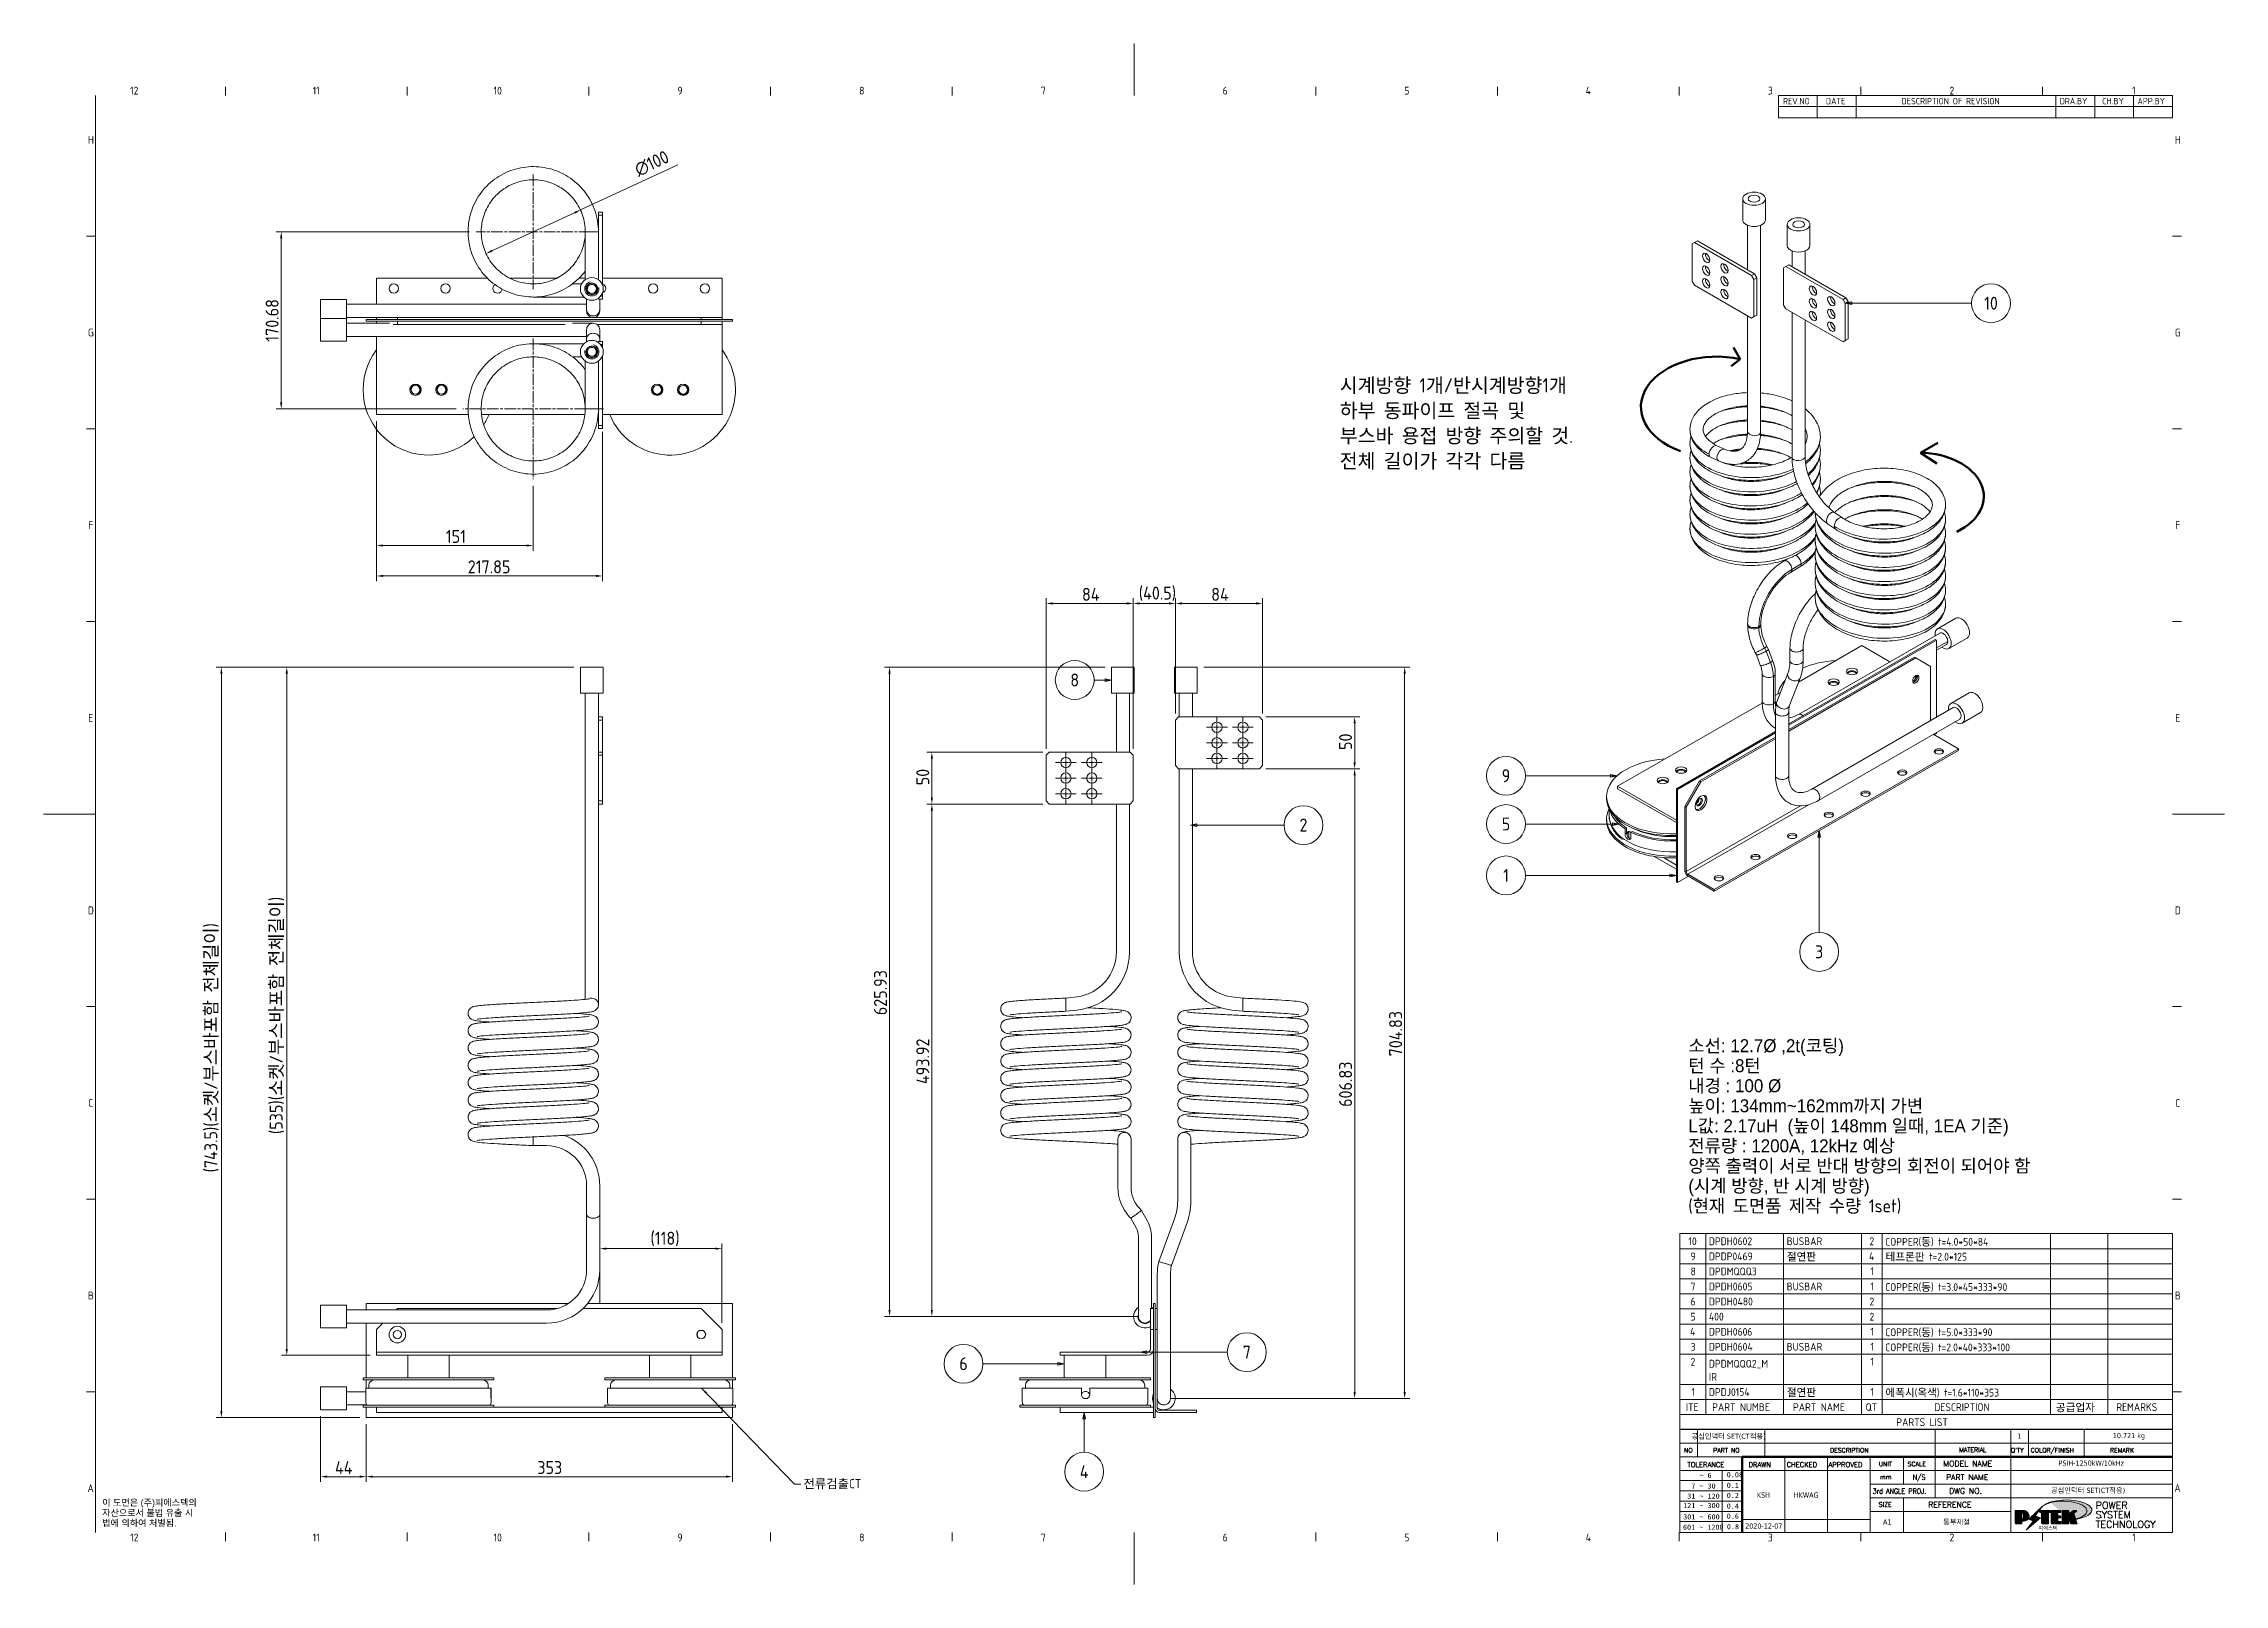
# Model space of a CAD drawing. Header units: millimetres. Extents: x 0 to 2102, y 0 to 1485.
import ezdxf
from ezdxf.enums import TextEntityAlignment as Align

# ---------------------------------------------------------------- set-up
doc = ezdxf.new("R2010")
doc.units = ezdxf.units.MM
doc.header["$LTSCALE"] = 2.5
doc.linetypes.add('CHAIN', pattern=[0.3543, 0.2362, -0.0295, 0.0591, -0.0295])
doc.layers.get('0').update_dxf_attribs({"color": 3, "lineweight": 5})
for name, color, linetype, lineweight in [('가시적인 것(ISO)', 3, 'Continuous', 5), ('가시적인 좁은 것(ISO)', 3, 'Continuous', 5), ('경계(ISO)', 7, 'Continuous', 5), ('기호(ISO)', 5, 'Continuous', 5), ('스케치 형상(ISO)', 3, 'Continuous', 5), ('제목(ISO)', 5, 'Continuous', 5), ('중심 표식(ISO)', 1, 'Continuous', 5), ('치수(ISO)', 2, 'Continuous', 5), ('해치(ISO)', 7, 'Continuous', 5)]:
    doc.layers.add(name, color=color, linetype=linetype, lineweight=lineweight)
doc.styles.add('HAN_291', font='')
doc.styles.add('HAN_370', font='', dxfattribs={"width": 2})
doc.styles.add('ISO ProportionalPSTEK', font='isocp.shx')
doc.styles.add('RC_284', font='ROMANC.shx')
doc.styles.add('RC_287', font='ROMANC.shx')
doc.styles.add('RC_292', font='ROMANC.shx')
doc.styles.add('ROMANT_294', font='romant.shx')
doc.styles.add('문자 텍스트_PSTEK_POSCO', font='isocp.shx')
doc.styles.add('부품번호텍스트_PSTEK_POSCO', font='isocp.shx')
doc.styles.add('치수 텍스트_PSTEK_POSCO', font='isocp.shx')
doc.styles.add('텍스트 스타일198', font='tahoma.ttf')
doc.styles.add('텍스트 스타일333', font='ROMANC.shx', dxfattribs={"width": 0.8})
doc.styles.get('HAN_291').set_extended_font_data('GulimChe')
doc.styles.get('HAN_370').set_extended_font_data('GulimChe')
doc.dimstyles.new('치수_PSTEK_POSCO', dxfattribs={"dimscale": 2.5, "dimtxt": 5, "dimasz": 2.5, "dimexe": 2, "dimexo": 2.5, "dimgap": 1, "dimtad": 1, "dimrnd": 1e-08, "dimdsep": 46, "dimtxsty": '치수 텍스트_PSTEK_POSCO', "dimcen": 0.09, "dimdle": 10, "dimclrd": 7, "dimclre": 7, "dimclrt": 2, "dimadec": 1, "dimazin": 2, "dimtfac": 1, "dimtmove": 0, "dimatfit": 3, "dimfxl": 0, "dimtolj": 1, "dimlwd": -1, "dimlwe": -1, "dimarcsym": 0})
doc.dimstyles.new('치수_PSTEK_POSCO$7', dxfattribs={"dimscale": 2.5, "dimtxt": 5, "dimasz": 2.5, "dimexe": 2, "dimexo": 2.5, "dimgap": 1, "dimtad": 1, "dimrnd": 1e-08, "dimdsep": 46, "dimtxsty": '치수 텍스트_PSTEK_POSCO', "dimcen": 0.09, "dimdle": 10, "dimclrd": 7, "dimclre": 7, "dimclrt": 2, "dimadec": 1, "dimazin": 2, "dimtfac": 1, "dimtmove": 0, "dimatfit": 3, "dimfxl": 0, "dimtolj": 1, "dimlwd": -1, "dimlwe": -1, "dimarcsym": 0})

msp = doc.modelspace()

# ---------------------------------------------------------------- texts
at = {"layer": '기호(ISO)', "color": 1, "insert": (1249.5745, 1118.4545), "char_height": 13.75, "width": 436.055198, "attachment_point": 4, "line_spacing_factor": 1.058943, "style": '문자 텍스트_PSTEK_POSCO'}
msp.add_mtext('{\\fISOCP|b0|i0;\\H13.7500;시계방향 1개/반시계방향1개\\P\\fisocp|b0|i0;\\H13.7500;하부 동파이프 절곡 및  \\P부스바 용접 방향 주의할 것.\\P전체 길이가 각각 다름}', dxfattribs=at)
at = {"layer": '기호(ISO)', "color": 2, "attachment_point": 4, "style": '문자 텍스트_PSTEK_POSCO'}
for s, insert, char_height, width, line_spacing_factor in [('{\\f굴림|b0|i0;\\H12.5000;소선: 12.7Ø ,2t(코팅)\\P턴 수 :8턴 \\P내경 : 100 Ø\\P높이: 134mm~162mm까지 가변\\PL값: 2.17uH  (높이 148mm 일때, 1EA 기준)\\P전류량 : 1200A, 12kHz 예상\\P양쪽 출력이 서로 반대 방향의 회전이 되어야 함\\P(시계 방향, 반 시계 방향)\\P\\fISOCP|b0|i0;\\H12.5000;(현재 도면품 제작 수량 1set)}', (1585.6977, 441.3262), 12.5, 354.13425, 0.926286), ('{\\fArial|b0|i0;\\H6.2500;이 도면은 (주)피에스텍의\\P자산으로서 불법 유출 시 \\P법에 의하여 처벌됨.}', (56.4763, 68.6557), 6.25, 98.265259, 0.944221)]:
    msp.add_mtext(s, dxfattribs=dict(at, insert=insert, char_height=char_height, width=width, line_spacing_factor=line_spacing_factor))
at = {"layer": '기호(ISO)', "color": 2, "insert": (732.57, 96.596), "char_height": 8.75, "width": 68.612927, "attachment_point": 4, "style": '치수 텍스트_PSTEK_POSCO'}
msp.add_mtext('{\\fISOCP|b0|i0;\\H8.7500;전류검출CT}', dxfattribs=at)

# ---------------------------------------------------------------- blocks, each defined once
blk = doc.blocks.new('경계 Default Border')
at = {"layer": '경계(ISO)'}
for p, q in [((70.08, 574), (70.08, 577.4)), ((140.17, 574), (140.17, 577.4)), ((210.25, 574), (210.25, 577.4)), ((280.33, 574), (280.33, 577.4)), ((350.42, 574), (350.42, 577.4)), ((490.58, 574), (490.58, 577.4)), ((560.67, 574), (560.67, 577.4)), ((630.75, 574), (630.75, 577.4)), ((700.83, 574), (700.83, 577.4)), ((770.92, 574), (770.92, 577.4)), ((20, 519.75), (16.6, 519.75)), ((821, 519.75), (824.4, 519.75)), ((20, 445.5), (16.6, 445.5)), ((821, 445.5), (824.4, 445.5)), ((20, 371.25), (16.6, 371.25)), ((821, 371.25), (824.4, 371.25)), ((20, 222.75), (16.6, 222.75)), ((821, 222.75), (824.4, 222.75)), ((20, 148.5), (16.6, 148.5)), ((821, 148.5), (824.4, 148.5)), ((20, 74.25), (16.6, 74.25)), ((821, 74.25), (824.4, 74.25)), ((70.08, 20), (70.08, 16.6)), ((140.17, 20), (140.17, 16.6)), ((210.25, 20), (210.25, 16.6)), ((280.33, 20), (280.33, 16.6)), ((350.42, 20), (350.42, 16.6)), ((490.58, 20), (490.58, 16.6)), ((560.67, 20), (560.67, 16.6)), ((630.75, 20), (630.75, 16.6)), ((700.83, 20), (700.83, 16.6)), ((770.92, 20), (770.92, 16.6))]:
    blk.add_line(p, q, dxfattribs=at)
at = {"layer": '경계(ISO)', "flags": 128}
for points in [[(420.5, 594), (420.5, 574)], [(20, 20), (20, 574)], [(0, 297), (20, 297)], [(841, 297), (821, 297)], [(420.5, 0), (420.5, 20)]]:
    blk.add_lwpolyline(points, dxfattribs=at)
at = {"layer": '경계(ISO)', "color": 2, "char_height": 3, "attachment_point": 7, "style": '문자 텍스트_PSTEK_POSCO'}
for s, insert in [('12', (33.36, 574.37)), ('11', (103.78, 574.4)), ('10', (173.53, 574.37)), ('9', (244.44, 574.37)), ('8', (314.52, 574.37)), ('7', (384.6, 574.39)), ('6', (454.69, 574.37)), ('5', (524.77, 574.37)), ('4', (594.68, 574.4)), ('3', (664.96, 574.37)), ('2', (735, 574.37)), ('1', (805.44, 574.4)), ('H', (17.08, 555.37)), ('H', (821.88, 555.37)), ('G', (17.08, 481.1)), ('G', (821.88, 481.1)), ('F', (17.24, 406.87)), ('F', (822.04, 406.87)), ('E', (17.24, 332.6)), ('E', (822.04, 332.6)), ('D', (17.08, 258.35)), ('D', (821.88, 258.35)), ('C', (17.24, 184.1)), ('C', (822.04, 184.1)), ('B', (17.08, 109.85)), ('B', (821.88, 109.85)), ('A', (16.91, 35.62)), ('A', (821.71, 35.62)), ('12', (33.36, 16.57)), ('11', (103.78, 16.6)), ('10', (173.53, 16.57)), ('9', (244.44, 16.57)), ('8', (314.52, 16.57)), ('7', (384.6, 16.59)), ('6', (454.69, 16.57)), ('5', (524.77, 16.57)), ('4', (594.68, 16.6)), ('3', (664.96, 16.57)), ('2', (735, 16.57)), ('1', (805.44, 16.6))]:
    blk.add_mtext(s, dxfattribs=dict(at, insert=insert))
blk = doc.blocks.new('제목 블록 PSTEK')
h = blk.add_hatch(color=1)
edge = h.paths.add_edge_path(flags=0)
edge.add_line((314.22, 19.61), (314.22, 17))
edge.add_line((314.22, 17), (314.35, 17))
edge.add_arc((314.35, 17.65), 0.651, 270, 360)
edge.add_line((315, 17.65), (315, 18.96))
edge.add_arc((314.35, 18.96), 0.651, 0, 90)
edge.add_line((314.35, 19.61), (314.22, 19.61))
edge = h.paths.add_edge_path()
edge.add_arc((314.98, 18.29), 1.97, 270, 450)
edge.add_line((314.98, 20.26), (311.77, 20.26))
edge.add_line((311.77, 20.26), (311.77, 15.34))
edge.add_line((311.77, 15.34), (314.22, 15.34))
edge.add_line((314.22, 15.34), (314.22, 16.32))
edge.add_line((314.22, 16.32), (314.98, 16.32))
h = blk.add_hatch(color=252)
edge = h.paths.add_edge_path()
edge.add_arc((314.98, 18.29), 1.97, 270, 406.82787)
edge.add_arc((315.16, 18.14), 1.97, -90, 53.56098, ccw=False)
edge.add_line((315.16, 16.17), (314.4, 16.17))
edge.add_line((314.4, 16.17), (314.4, 15.19))
edge.add_line((314.4, 15.19), (311.94, 15.19))
edge.add_line((311.94, 15.19), (311.94, 15.34))
edge.add_line((311.94, 15.34), (314.22, 15.34))
edge.add_line((314.22, 15.34), (314.22, 16.32))
edge.add_line((314.22, 16.32), (314.98, 16.32))
h = blk.add_hatch(color=252)
edge = h.paths.add_edge_path()
edge.add_line((314.4, 19.46), (314.53, 19.46))
edge.add_arc((314.53, 18.81), 0.651, 60.41893, 90, ccw=False)
edge.add_arc((314.35, 18.96), 0.651, 39.96992, 90)
edge.add_line((314.35, 19.61), (314.22, 19.61))
edge.add_line((314.22, 19.61), (314.22, 17))
edge.add_line((314.22, 17), (314.35, 17))
edge.add_arc((314.35, 17.65), 0.651, 270, 274.69308)
edge.add_line((314.4, 17), (314.4, 19.46))
for color, points in [(252, [(317.22, 17.06), (322.03, 21.63), (322.28, 21.94), (317.05, 16.98), (318.75, 16.19), (316, 12.72), (316.34, 13), (318.92, 16.27)]), (5, [(321.62, 17.42), (319.53, 18.25), (322.45, 22.02), (317.22, 17.06), (318.92, 16.27), (316.17, 12.8)]), (1, [(324.48, 19.61), (325.24, 19.61), (325.24, 20.26), (321.23, 20.26), (321.23, 19.61), (321.98, 19.61), (321.98, 15.34), (324.48, 15.34)]), (252, [(321.98, 19.61), (321.4, 19.61), (321.4, 19.46), (321.98, 19.46)]), (252, [(324.66, 19.46), (325.42, 19.46), (325.42, 20.11), (325.24, 20.11), (325.24, 19.61), (324.48, 19.61), (324.48, 15.34), (322.16, 15.34), (322.16, 15.19), (324.66, 15.19)]), (1, [(329.23, 20.26), (325.66, 20.26), (325.66, 15.34), (329.36, 15.34), (329.36, 15.99), (328.11, 15.99), (328.11, 17.56), (329.23, 17.56), (329.23, 18.26), (328.11, 18.26), (328.11, 19.61), (329.23, 19.61)]), (252, [(328.29, 19.46), (329.41, 19.46), (329.41, 20.11), (329.23, 20.11), (329.23, 19.61), (328.11, 19.61), (328.11, 18.26), (328.29, 18.26)]), (252, [(328.29, 17.42), (329.41, 17.42), (329.41, 18.11), (329.23, 18.11), (329.23, 17.56), (328.11, 17.56), (328.11, 15.99), (328.29, 15.99)]), (1, [(332.33, 20.26), (329.86, 20.26), (329.86, 15.34), (332.33, 15.34), (332.33, 17.43), (333.07, 15.34), (335.49, 15.34), (334.25, 19.31), (335.44, 20.26), (334.31, 20.26), (332.33, 19)]), (252, [(332.51, 16.93), (332.33, 17.43), (332.33, 15.34), (330.04, 15.34), (330.04, 15.19), (332.51, 15.19)]), (252, [(332.51, 20.11), (332.33, 20.11), (332.33, 19), (332.51, 19.11)]), (252, [(335.62, 20.11), (335.25, 20.11), (334.25, 19.31), (335.49, 15.34), (333.2, 15.34), (333.25, 15.19), (335.66, 15.19), (334.43, 19.16)]), (252, [(329.54, 15.85), (329.36, 15.85), (329.36, 15.34), (325.83, 15.34), (325.83, 15.19), (329.54, 15.19)])]:
    blk.add_hatch(color=color).paths.add_polyline_path(points)
at = {"layer": '해치(ISO)'}
h = blk.add_hatch(color=140, dxfattribs=at)
edge = h.paths.add_edge_path()
edge.add_ellipse((330.37, 20.16), major_axis=(9.1, 0), ratio=0.40699, start_angle=301.30985, end_angle=507.74369)
edge.add_ellipse((331.53, 20.46), major_axis=(-9.82, 0), ratio=0.39426, start_angle=111.51207, end_angle=334.47025, ccw=False)
edge.add_line((335.14, 16.86), (335.1, 16.99))
at = {"color": 180}
for p, q in [((182.48, 11.79), (182.48, 51.57)), ((182.48, 51.57), (372.48, 51.57)), ((189.27, 51.57), (189.27, 41.01)), ((215.22, 41.01), (215.22, 51.57)), ((280.88, 51.57), (280.88, 41.01)), ((310.09, 51.57), (310.09, 41.01)), ((316.9, 51.57), (316.9, 41.01)), ((338.46, 51.57), (338.46, 41.01)), ((372.48, 51.57), (372.48, 11.79)), ((182.48, 46.29), (372.48, 46.29)), ((182.48, 41.01), (206.45, 41.01)), ((182.48, 35.73), (206.45, 35.73)), ((198.86, 12.03), (198.86, 35.73)), ((206.45, 35.73), (372.48, 35.73)), ((222.94, 11.79), (222.94, 41.01)), ((239.43, 11.79), (239.43, 41.01)), ((255.92, 11.79), (255.92, 41.01)), ((268.69, 41.01), (268.69, 30.45)), ((280.88, 41.01), (280.88, 25.17)), ((310.09, 41.01), (310.09, 11.79)), ((182.48, 31.78), (206.45, 31.78)), ((182.48, 27.83), (206.45, 27.83)), ((255.92, 30.45), (372.48, 30.45)), ((182.48, 23.88), (206.45, 23.88)), ((182.48, 19.93), (206.45, 19.93)), ((255.92, 25.17), (372.48, 25.17)), ((255.92, 19.89), (310.09, 19.89)), ((268.69, 25.17), (268.69, 11.79)), ((182.48, 15.98), (206.45, 15.98)), ((182.48, 11.79), (372.48, 11.79)), ((206.45, 16.74), (255.92, 16.74))]:
    blk.add_line(p, q, dxfattribs=at)
at = {"color": 7, "lineweight": 50}
for p, q in [((206.45, 11.79), (206.45, 41.01)), ((206.45, 41.01), (372.48, 41.01))]:
    blk.add_line(p, q, dxfattribs=at)
at = {"color": 7}
for p, q in [((314.98, 20.26), (311.77, 20.26)), ((311.77, 20.26), (311.77, 15.34)), ((314.98, 20.26), (311.77, 20.26)), ((311.77, 20.26), (311.77, 15.34)), ((314.22, 17), (314.22, 19.61)), ((314.22, 19.61), (314.35, 19.61)), ((314.35, 19.61), (314.22, 19.61)), ((314.22, 19.61), (314.22, 17)), ((314.22, 17), (314.22, 19.61)), ((314.22, 19.61), (314.35, 19.61)), ((314.35, 17), (314.22, 17)), ((314.22, 17), (314.35, 17)), ((314.35, 17), (314.22, 17)), ((314.4, 19.46), (314.53, 19.46)), ((314.4, 17), (314.4, 19.46)), ((315, 18.96), (315, 17.65)), ((315, 18.96), (315, 17.65)), ((316.17, 12.8), (321.62, 17.42)), ((322.28, 21.94), (317.05, 16.98)), ((317.05, 16.98), (318.75, 16.19)), ((322.45, 22.02), (317.22, 17.06)), ((317.22, 17.06), (322.03, 21.63)), ((318.92, 16.27), (317.22, 17.06)), ((317.22, 17.06), (318.92, 16.27)), ((319.53, 18.25), (322.45, 22.02)), ((321.62, 17.42), (319.53, 18.25)), ((325.24, 20.26), (321.23, 20.26)), ((321.23, 20.26), (321.23, 19.61)), ((325.24, 20.26), (321.23, 20.26)), ((321.23, 20.26), (321.23, 19.61)), ((321.23, 19.61), (321.98, 19.61)), ((321.23, 19.61), (321.98, 19.61)), ((321.4, 19.61), (321.4, 19.46)), ((321.98, 19.61), (321.4, 19.61)), ((321.4, 19.46), (321.98, 19.46)), ((321.98, 19.61), (321.98, 15.34)), ((321.98, 19.46), (321.98, 19.61)), ((321.98, 19.61), (321.98, 15.34)), ((322.03, 21.63), (322.28, 21.94)), ((324.48, 19.61), (325.24, 19.61)), ((324.48, 15.34), (324.48, 19.61)), ((325.24, 19.61), (324.48, 19.61)), ((324.48, 19.61), (324.48, 15.34)), ((324.48, 19.61), (325.24, 19.61)), ((324.48, 15.34), (324.48, 19.61)), ((324.66, 19.46), (325.42, 19.46)), ((324.66, 15.19), (324.66, 19.46)), ((325.24, 19.61), (325.24, 20.26)), ((325.24, 19.61), (325.24, 20.26)), ((325.42, 20.11), (325.24, 20.11)), ((325.24, 20.11), (325.24, 19.61)), ((325.42, 19.46), (325.42, 20.11)), ((329.23, 20.26), (325.66, 20.26)), ((325.66, 20.26), (325.66, 15.34)), ((325.66, 20.26), (325.66, 15.34)), ((329.23, 20.26), (325.66, 20.26)), ((328.11, 18.26), (328.11, 19.61)), ((328.11, 19.61), (329.23, 19.61)), ((329.23, 19.61), (328.11, 19.61)), ((328.11, 19.61), (328.11, 18.26)), ((328.11, 18.26), (328.11, 19.61)), ((328.11, 19.61), (329.23, 19.61)), ((329.23, 18.26), (328.11, 18.26)), ((328.11, 18.26), (328.29, 18.26)), ((329.23, 18.26), (328.11, 18.26)), ((328.11, 17.56), (329.23, 17.56)), ((328.11, 15.99), (328.11, 17.56)), ((329.23, 17.56), (328.11, 17.56)), ((328.11, 17.56), (328.11, 15.99)), ((328.11, 17.56), (329.23, 17.56)), ((328.11, 15.99), (328.11, 17.56)), ((328.29, 18.26), (328.29, 19.46)), ((328.29, 19.46), (329.41, 19.46)), ((328.29, 15.99), (328.29, 17.42)), ((328.29, 17.42), (329.41, 17.42)), ((329.23, 19.61), (329.23, 20.26)), ((329.23, 19.61), (329.23, 20.26)), ((329.41, 20.11), (329.23, 20.11)), ((329.23, 20.11), (329.23, 19.61)), ((329.23, 17.56), (329.23, 18.26)), ((329.23, 17.56), (329.23, 18.26)), ((329.41, 18.11), (329.23, 18.11)), ((329.23, 18.11), (329.23, 17.56)), ((329.41, 19.46), (329.41, 20.11)), ((329.41, 17.42), (329.41, 18.11)), ((332.33, 20.26), (329.86, 20.26)), ((329.86, 20.26), (329.86, 15.34)), ((329.86, 20.26), (329.86, 15.34)), ((332.33, 20.26), (329.86, 20.26)), ((334.31, 20.26), (332.33, 19)), ((332.33, 19), (332.33, 20.26)), ((334.31, 20.26), (332.33, 19)), ((332.33, 19), (332.33, 20.26)), ((332.51, 20.11), (332.33, 20.11)), ((332.33, 20.11), (332.33, 19)), ((332.33, 19), (332.51, 19.11)), ((332.33, 17.43), (333.07, 15.34)), ((332.33, 15.34), (332.33, 17.43)), ((332.51, 16.93), (332.33, 17.43)), ((332.33, 17.43), (332.33, 15.34)), ((332.33, 17.43), (333.07, 15.34)), ((332.33, 15.34), (332.33, 17.43)), ((332.51, 19.11), (332.51, 20.11)), ((332.51, 15.19), (332.51, 16.93)), ((334.25, 19.31), (335.44, 20.26)), ((334.25, 19.31), (335.44, 20.26)), ((335.25, 20.11), (334.25, 19.31)), ((335.49, 15.34), (334.25, 19.31)), ((334.25, 19.31), (335.49, 15.34)), ((335.49, 15.34), (334.25, 19.31)), ((335.44, 20.26), (334.31, 20.26)), ((335.44, 20.26), (334.31, 20.26)), ((334.43, 19.16), (335.62, 20.11)), ((335.66, 15.19), (334.43, 19.16)), ((335.62, 20.11), (335.25, 20.11)), ((345.04, 17.5), (344.99, 17.69)), ((311.77, 15.34), (314.22, 15.34)), ((311.77, 15.34), (314.22, 15.34)), ((314.22, 15.34), (311.94, 15.34)), ((311.94, 15.34), (311.94, 15.19)), ((311.94, 15.19), (314.4, 15.19)), ((314.22, 16.32), (314.98, 16.32)), ((314.22, 15.34), (314.22, 16.32)), ((314.98, 16.32), (314.22, 16.32)), ((314.22, 16.32), (314.22, 15.34)), ((314.22, 16.32), (314.98, 16.32)), ((314.22, 15.34), (314.22, 16.32)), ((314.4, 16.17), (315.16, 16.17)), ((314.4, 15.19), (314.4, 16.17)), ((318.75, 16.19), (316, 12.72)), ((316, 12.72), (316.34, 13)), ((318.92, 16.27), (316.17, 12.8)), ((316.34, 13), (318.92, 16.27)), ((321.98, 15.34), (324.48, 15.34)), ((321.98, 15.34), (324.48, 15.34)), ((324.48, 15.34), (322.16, 15.34)), ((322.16, 15.34), (322.16, 15.19)), ((322.16, 15.19), (324.66, 15.19)), ((325.66, 15.34), (329.36, 15.34)), ((325.66, 15.34), (329.36, 15.34)), ((329.36, 15.34), (325.83, 15.34)), ((325.83, 15.34), (325.83, 15.19)), ((325.83, 15.19), (329.54, 15.19)), ((329.36, 15.99), (328.11, 15.99)), ((328.11, 15.99), (328.29, 15.99)), ((329.36, 15.99), (328.11, 15.99)), ((329.36, 15.34), (329.36, 15.99)), ((329.36, 15.34), (329.36, 15.99)), ((329.54, 15.85), (329.36, 15.85)), ((329.36, 15.85), (329.36, 15.34)), ((329.54, 15.19), (329.54, 15.85)), ((329.86, 15.34), (332.33, 15.34)), ((329.86, 15.34), (332.33, 15.34)), ((332.33, 15.34), (330.04, 15.34)), ((330.04, 15.34), (330.04, 15.19)), ((330.04, 15.19), (332.51, 15.19)), ((333.07, 15.34), (335.49, 15.34)), ((333.07, 15.34), (335.49, 15.34)), ((335.49, 15.34), (333.2, 15.34)), ((333.2, 15.34), (333.25, 15.19)), ((333.25, 15.19), (335.66, 15.19))]:
    blk.add_line(p, q, dxfattribs=at)
at = {"color": 1}
for p, q in [((314.98, 20.26), (311.77, 20.26)), ((311.77, 20.26), (311.77, 15.34)), ((314.22, 17), (314.22, 19.61)), ((314.22, 19.61), (314.35, 19.61)), ((314.35, 17), (314.22, 17)), ((315, 18.96), (315, 17.65)), ((325.24, 20.26), (321.23, 20.26)), ((321.23, 20.26), (321.23, 19.61)), ((321.23, 19.61), (321.98, 19.61)), ((321.98, 19.61), (321.98, 15.34)), ((324.48, 19.61), (325.24, 19.61)), ((324.48, 15.34), (324.48, 19.61)), ((325.24, 19.61), (325.24, 20.26)), ((329.23, 20.26), (325.66, 20.26)), ((325.66, 20.26), (325.66, 15.34)), ((328.11, 18.26), (328.11, 19.61)), ((328.11, 19.61), (329.23, 19.61)), ((329.23, 18.26), (328.11, 18.26)), ((328.11, 17.56), (329.23, 17.56)), ((328.11, 15.99), (328.11, 17.56)), ((329.23, 19.61), (329.23, 20.26)), ((329.23, 17.56), (329.23, 18.26)), ((332.33, 20.26), (329.86, 20.26)), ((329.86, 20.26), (329.86, 15.34)), ((334.31, 20.26), (332.33, 19)), ((332.33, 19), (332.33, 20.26)), ((332.33, 17.43), (333.07, 15.34)), ((332.33, 15.34), (332.33, 17.43)), ((334.25, 19.31), (335.44, 20.26)), ((335.49, 15.34), (334.25, 19.31)), ((335.44, 20.26), (334.31, 20.26)), ((311.77, 15.34), (314.22, 15.34)), ((314.22, 16.32), (314.98, 16.32)), ((314.22, 15.34), (314.22, 16.32)), ((321.98, 15.34), (324.48, 15.34)), ((325.66, 15.34), (329.36, 15.34)), ((329.36, 15.99), (328.11, 15.99)), ((329.36, 15.34), (329.36, 15.99)), ((329.86, 15.34), (332.33, 15.34)), ((333.07, 15.34), (335.49, 15.34))]:
    blk.add_line(p, q, dxfattribs=at)
at = {"color": 5}
for p, q in [((316.17, 12.8), (321.62, 17.42)), ((322.45, 22.02), (317.22, 17.06)), ((317.22, 17.06), (318.92, 16.27)), ((319.53, 18.25), (322.45, 22.02)), ((321.62, 17.42), (319.53, 18.25)), ((318.92, 16.27), (316.17, 12.8))]:
    blk.add_line(p, q, dxfattribs=at)
at = {"color": 7}
for centre, radius, start, end in [((314.35, 18.96), 0.651, 0, 90), ((314.35, 18.96), 0.651, 39.96992, 90), ((314.35, 18.96), 0.651, 0, 90), ((314.35, 17.65), 0.651, 270, 0), ((314.35, 17.65), 0.651, 270, 0), ((314.35, 17.65), 0.651, 270, 274.69308), ((314.53, 18.81), 0.651, 60.41893, 90), ((314.98, 18.29), 1.97, 270, 90), ((314.98, 18.29), 1.97, 270, 90), ((314.98, 18.29), 1.97, 270, 46.82787), ((315.16, 18.14), 1.97, 270, 53.56098)]:
    blk.add_arc(centre, radius, start, end, dxfattribs=at)
at = {"color": 1}
for centre, radius, start, end in [((314.35, 18.96), 0.651, 0, 90), ((314.35, 17.65), 0.651, 270, 0), ((314.98, 18.29), 1.97, 270, 90)]:
    blk.add_arc(centre, radius, start, end, dxfattribs=at)
at = {"layer": '제목(ISO)', "lineweight": 18}
blk.add_line((182.48, 35.73), (182.48, 11.79), dxfattribs=at)
at = {"layer": '제목(ISO)'}
for p, q in [((314.98, 20.26), (311.77, 20.26)), ((311.77, 20.26), (311.77, 15.34)), ((314.22, 17), (314.22, 19.61)), ((314.22, 19.61), (314.35, 19.61)), ((314.35, 19.61), (314.22, 19.61)), ((314.22, 19.61), (314.22, 17)), ((314.35, 17), (314.22, 17)), ((314.22, 17), (314.35, 17)), ((314.4, 19.46), (314.53, 19.46)), ((314.4, 17), (314.4, 19.46)), ((315, 18.96), (315, 17.65)), ((316.17, 12.8), (321.62, 17.42)), ((322.28, 21.94), (317.05, 16.98)), ((317.05, 16.98), (318.75, 16.19)), ((322.45, 22.02), (317.22, 17.06)), ((317.22, 17.06), (322.03, 21.63)), ((317.22, 17.06), (318.92, 16.27)), ((318.92, 16.27), (317.22, 17.06)), ((319.53, 18.25), (322.45, 22.02)), ((321.62, 17.42), (319.53, 18.25)), ((325.24, 20.26), (321.23, 20.26)), ((321.23, 20.26), (321.23, 19.61)), ((321.23, 19.61), (321.98, 19.61)), ((321.98, 19.61), (321.4, 19.61)), ((321.4, 19.61), (321.4, 19.46)), ((321.4, 19.46), (321.98, 19.46)), ((321.98, 19.61), (321.98, 15.34)), ((321.98, 19.46), (321.98, 19.61)), ((322.03, 21.63), (322.28, 21.94)), ((324.48, 19.61), (325.24, 19.61)), ((324.48, 15.34), (324.48, 19.61)), ((325.24, 19.61), (324.48, 19.61)), ((324.48, 19.61), (324.48, 15.34)), ((324.66, 19.46), (325.42, 19.46)), ((324.66, 15.19), (324.66, 19.46)), ((325.24, 19.61), (325.24, 20.26)), ((325.42, 20.11), (325.24, 20.11)), ((325.24, 20.11), (325.24, 19.61)), ((325.42, 19.46), (325.42, 20.11)), ((329.23, 20.26), (325.66, 20.26)), ((325.66, 20.26), (325.66, 15.34)), ((328.11, 18.26), (328.11, 19.61)), ((328.11, 19.61), (329.23, 19.61)), ((329.23, 19.61), (328.11, 19.61)), ((328.11, 19.61), (328.11, 18.26)), ((329.23, 18.26), (328.11, 18.26)), ((328.11, 18.26), (328.29, 18.26)), ((328.11, 15.99), (328.11, 17.56)), ((328.11, 17.56), (329.23, 17.56)), ((329.23, 17.56), (328.11, 17.56)), ((328.11, 17.56), (328.11, 15.99)), ((328.29, 19.46), (329.41, 19.46)), ((328.29, 18.26), (328.29, 19.46)), ((328.29, 17.42), (329.41, 17.42)), ((328.29, 15.99), (328.29, 17.42)), ((329.23, 19.61), (329.23, 20.26)), ((329.41, 20.11), (329.23, 20.11)), ((329.23, 20.11), (329.23, 19.61)), ((329.23, 17.56), (329.23, 18.26)), ((329.41, 18.11), (329.23, 18.11)), ((329.23, 18.11), (329.23, 17.56)), ((329.41, 19.46), (329.41, 20.11)), ((329.41, 17.42), (329.41, 18.11)), ((332.33, 20.26), (329.86, 20.26)), ((329.86, 20.26), (329.86, 15.34)), ((334.31, 20.26), (332.33, 19)), ((332.33, 19), (332.33, 20.26)), ((332.51, 20.11), (332.33, 20.11)), ((332.33, 20.11), (332.33, 19)), ((332.33, 19), (332.51, 19.11)), ((332.33, 15.34), (332.33, 17.43)), ((332.33, 17.43), (333.07, 15.34)), ((332.51, 16.93), (332.33, 17.43)), ((332.33, 17.43), (332.33, 15.34)), ((332.51, 19.11), (332.51, 20.11)), ((332.51, 15.19), (332.51, 16.93)), ((334.25, 19.31), (335.44, 20.26)), ((335.25, 20.11), (334.25, 19.31)), ((335.49, 15.34), (334.25, 19.31)), ((334.25, 19.31), (335.49, 15.34)), ((335.44, 20.26), (334.31, 20.26)), ((334.43, 19.16), (335.62, 20.11)), ((335.66, 15.19), (334.43, 19.16)), ((335.62, 20.11), (335.25, 20.11)), ((311.77, 15.34), (314.22, 15.34)), ((314.22, 15.34), (311.94, 15.34)), ((311.94, 15.34), (311.94, 15.19)), ((311.94, 15.19), (314.4, 15.19)), ((314.22, 15.34), (314.22, 16.32)), ((314.22, 16.32), (314.98, 16.32)), ((314.98, 16.32), (314.22, 16.32)), ((314.22, 16.32), (314.22, 15.34)), ((314.4, 15.19), (314.4, 16.17)), ((314.4, 16.17), (315.16, 16.17)), ((318.75, 16.19), (316, 12.72)), ((316, 12.72), (316.34, 13)), ((318.92, 16.27), (316.17, 12.8)), ((316.34, 13), (318.92, 16.27)), ((321.98, 15.34), (324.48, 15.34)), ((324.48, 15.34), (322.16, 15.34)), ((322.16, 15.34), (322.16, 15.19)), ((322.16, 15.19), (324.66, 15.19)), ((325.66, 15.34), (329.36, 15.34)), ((329.36, 15.34), (325.83, 15.34)), ((325.83, 15.34), (325.83, 15.19)), ((325.83, 15.19), (329.54, 15.19)), ((329.36, 15.99), (328.11, 15.99)), ((328.11, 15.99), (328.29, 15.99)), ((329.36, 15.34), (329.36, 15.99)), ((329.54, 15.85), (329.36, 15.85)), ((329.36, 15.85), (329.36, 15.34)), ((329.54, 15.19), (329.54, 15.85)), ((329.86, 15.34), (332.33, 15.34)), ((332.33, 15.34), (330.04, 15.34)), ((330.04, 15.34), (330.04, 15.19)), ((330.04, 15.19), (332.51, 15.19)), ((333.07, 15.34), (335.49, 15.34)), ((335.49, 15.34), (333.2, 15.34)), ((333.2, 15.34), (333.25, 15.19)), ((333.25, 15.19), (335.66, 15.19))]:
    blk.add_line(p, q, dxfattribs=at)
at = {"layer": '제목(ISO)', "color": 4}
blk.add_line((335.14, 16.86), (335.1, 16.99), dxfattribs=at)
at = {"layer": '제목(ISO)'}
for centre, radius, start, end in [((314.35, 18.96), 0.651, 0, 90), ((314.35, 18.96), 0.651, 39.96992, 90), ((314.35, 17.65), 0.651, 270, 0), ((314.35, 17.65), 0.651, 270, 274.69308), ((314.53, 18.81), 0.651, 60.41893, 90), ((314.98, 18.29), 1.97, 46.82787, 90), ((314.98, 18.29), 1.97, 270, 46.82787), ((314.98, 18.29), 1.97, 270, 46.82787), ((315.16, 18.14), 1.97, 270, 53.56098)]:
    blk.add_arc(centre, radius, start, end, dxfattribs=at)
at = {"layer": '제목(ISO)', "color": 4}
for centre, major_axis, ratio, start_param, end_param in [((331.53, 20.46), (9.82, 0), 0.39426, 5.087845, 8.9792), ((330.37, 20.16), (9.1, 0), 0.40699, 5.258849, 8.861799)]:
    blk.add_ellipse(centre, major_axis=major_axis, ratio=ratio, start_param=start_param, end_param=end_param, dxfattribs=at)
at = {"color": 2}
for s, height, style, p in [('NO', 1.742, 'RC_284', (184.14, 42.62)), ('PART NO', 1.742, 'RC_284', (195.34, 42.62)), ('DESCRIPTION', 1.7424, 'RC_284', (240.4, 42.62)), ("Q'TY", 1.742, 'RC_284', (310.14, 42.62)), ('COLOR/FINISH', 1.7424, 'RC_284', (317.77, 42.62)), ('REMARK', 1.742, 'RC_284', (348.35, 42.62)), (' TOLERANCE', 1.9, 'RC_287', (184.09, 37.01)), ('    ~ 6', 2, 'HAN_291', (183.77, 32.82)), ('0.08', 2, 'HAN_291', (200.55, 33.1)), ('DRAWN', 1.9, 'RC_287', (208.98, 37.01)), ('CHECKED', 1.9, 'RC_287', (223.69, 37.01)), ('APPROVED', 1.9, 'RC_287', (239.78, 37.01)), ('UNIT', 1.742, 'RC_284', (259.17, 37.34)), ('SCALE', 1.742, 'RC_284', (270.29, 37.34)), ('MODEL NAME', 2.178, 'RC_292', (284.1, 37.25)), ('PART NAME', 2.178, 'RC_292', (285.14, 32.03)), (' 31 ~ 120', 2, 'HAN_291', (183.77, 24.83)), ('  7 ~ 30', 2, 'HAN_291', (183.77, 28.71)), ('0.1', 2, 'HAN_291', (200.55, 28.99)), ('0.2', 2, 'HAN_291', (200.55, 25.11)), ('mm', 1.742, 'RC_284', (259.65, 32.35)), (' DWG NO.', 2.178, 'RC_292', (284.81, 26.75)), ('301 ~ 600', 2, 'HAN_291', (183.77, 16.83)), ('121 ~ 300', 2, 'HAN_291', (183.77, 21.21)), ('0.4', 2, 'HAN_291', (200.55, 21)), ('0.6', 2, 'HAN_291', (200.55, 17.12)), ('SIZE', 1.742, 'RC_284', (259.17, 21.69)), ('REFERENCE', 2.178, 'RC_292', (278.27, 21.43)), ('601 ~ 1200', 2, 'HAN_291', (183.68, 12.85)), ('0.8', 2, 'HAN_291', (200.61, 13.06))]:
    blk.add_text(s, height=height, dxfattribs=dict(at, style=style)).set_placement(p)
at = {"color": 2, "style": 'RC_284'}
blk.add_text('MATERIAL', height=1.742, dxfattribs=at).set_placement((295.48, 43.65), align=Align.MIDDLE_CENTER)
at = {"color": 7, "style": '텍스트 스타일333', "width": 0.8}
blk.add_text('N/S', height=2, dxfattribs=at).set_placement((274.78, 33.09), align=Align.MIDDLE_CENTER)
at = {"color": 2, "style": '텍스트 스타일333', "width": 0.8}
blk.add_text('3rd ANGLE PROJ.', height=2, dxfattribs=at).set_placement((256.84, 26.76))
at = {"color": 7, "style": 'ROMANT_294'}
for s, p in [('POWER', (342.83, 20.97)), ('SYSTEM', (342.83, 17.33)), ('TECHNOLOGY', (342.83, 13.57))]:
    blk.add_text(s, height=2.7, dxfattribs=at).set_placement(p)
at = {"color": 7, "insert": (320.85, 14.21), "char_height": 1.4, "attachment_point": 1, "line_spacing_factor": 0.332, "style": 'HAN_370'}
blk.add_mtext('\\fHY견고딕|b0|i0;\\H1.4000;피에스텍', dxfattribs=at)
at = {"layer": '제목(ISO)', "color": 7, "style": '텍스트 스타일198'}
for tag, p in [('부품_번호_001', (186.94, 47.91)), ("3._Q'TY_001", (312.71, 47.92)), ('질량\\P3;_001', (349.46, 48.16)), ('1._MODEL_NAME_001', (328.51, 37.54)), ('설계자_001', (212.19, 25.23)), ('점검자_001', (226.43, 25.23)), ('부품_번호_001', (325.6, 27.04)), ('시트_크기_001', (260.84, 14.83)), ('프로젝트_001', (284.03, 14.86)), ('작성_날짜_001', (207.67, 13.27))]:
    blk.add_attdef(tag, p, '', height=2, dxfattribs=at)
for tag, p in [('설명', (247.96, 48.92)), ('재질', (295.48, 48.93)), ('4._COLOR', (327.68, 48.93)), ('제목', (341.34, 33.12)), ('엔지니어링_승인자', (247.67, 26.23)), ('점검_날짜', (231.18, 14.27)), ('엔지니어링_승인_날짜', (247.67, 14.27))]:
    blk.add_attdef(tag, text='', height=2, dxfattribs=at).set_placement(p, align=Align.MIDDLE_CENTER)
blk = doc.blocks.new('리비전 내역')
at = {"layer": '기호(ISO)'}
for p, q in [((669, 574), (821, 574)), ((669, 574), (669, 569.72)), ((684, 574), (684, 569.72)), ((699, 574), (699, 569.72)), ((776, 574), (776, 569.72)), ((791, 574), (791, 569.72)), ((806, 574), (806, 569.72)), ((821, 574), (821, 569.72)), ((669, 569.72), (821, 569.72)), ((669, 569.72), (669, 565.44)), ((669, 565.44), (821, 565.44)), ((684, 569.72), (684, 565.44)), ((699, 569.72), (699, 565.44)), ((776, 569.72), (776, 565.44)), ((791, 569.72), (791, 565.44)), ((806, 569.72), (806, 565.44)), ((821, 569.72), (821, 565.44))]:
    blk.add_line(p, q, dxfattribs=at)
at = {"layer": '기호(ISO)', "color": 2, "char_height": 2.5, "attachment_point": 7, "style": 'ISO ProportionalPSTEK'}
for s, insert in [('REV.NO', (670.79, 570.58)), ('DATE', (687.31, 570.58)), ('DESCRIPTION OF REVISION', (716.51, 570.58)), ('DRA.BY', (777.48, 570.58)), ('CH.BY', (793.86, 570.58)), ('APP.BY', (807.48, 570.58))]:
    blk.add_mtext(s, dxfattribs=dict(at, insert=insert))
blk = doc.blocks.new('품번기호1')
at = {"layer": '기호(ISO)', "color": 7}
for p, q in [((627.15, 273.31), (571.46, 273.31)), ((629.65, 273.31), (627.15, 273.81)), ((627.15, 273.81), (627.15, 272.81)), ((627.15, 273.31), (629.65, 273.31)), ((627.15, 272.81), (629.65, 273.31))]:
    blk.add_line(p, q, dxfattribs=at)
at = {"layer": '기호(ISO)', "color": 7, "flags": 128}
blk.add_lwpolyline([(627.15, 272.81), (629.65, 273.31)], dxfattribs=at)
at = {"layer": '기호(ISO)'}
blk.add_circle((563.96, 273.31), 7.5, dxfattribs=at)
at = {"layer": '기호(ISO)', "color": 7}
blk.add_solid([(627.15, 272.81), (629.65, 273.31), (627.15, 273.81), (627.15, 272.81)], dxfattribs=at)
at = {"layer": '기호(ISO)', "color": 7, "insert": (563.96, 273.31), "char_height": 5, "attachment_point": 5, "style": '부품번호텍스트_PSTEK_POSCO'}
blk.add_mtext('1', dxfattribs=at)
blk = doc.blocks.new('품번기호2')
at = {"layer": '기호(ISO)', "color": 7}
for p, q in [((684.73, 290.59), (684.23, 288.09)), ((684.23, 288.09), (685.23, 288.09)), ((684.73, 288.09), (684.73, 290.59)), ((685.23, 288.09), (684.73, 290.59)), ((684.73, 288.09), (684.73, 251.34))]:
    blk.add_line(p, q, dxfattribs=at)
at = {"layer": '기호(ISO)', "color": 7, "flags": 128}
blk.add_lwpolyline([(685.23, 288.09), (684.73, 290.59)], dxfattribs=at)
at = {"layer": '기호(ISO)'}
blk.add_circle((684.73, 243.84), 7.5, dxfattribs=at)
at = {"layer": '기호(ISO)', "color": 7}
blk.add_solid([(685.23, 288.09), (684.73, 290.59), (684.23, 288.09), (685.23, 288.09)], dxfattribs=at)
at = {"layer": '기호(ISO)', "color": 7, "insert": (684.73, 243.87), "char_height": 5, "attachment_point": 5, "style": '부품번호텍스트_PSTEK_POSCO'}
blk.add_mtext('3', dxfattribs=at)
blk = doc.blocks.new('품번기호3')
at = {"layer": '기호(ISO)', "color": 7}
for p, q in [((697.29, 494.41), (694.79, 493.91)), ((697.29, 493.91), (694.79, 493.91)), ((694.79, 493.91), (697.29, 493.41)), ((697.29, 493.41), (697.29, 494.41)), ((697.29, 493.91), (743.49, 493.91))]:
    blk.add_line(p, q, dxfattribs=at)
at = {"layer": '기호(ISO)', "color": 7, "flags": 128}
blk.add_lwpolyline([(697.29, 494.41), (694.79, 493.91)], dxfattribs=at)
at = {"layer": '기호(ISO)'}
blk.add_circle((750.99, 493.91), 7.5, dxfattribs=at)
at = {"layer": '기호(ISO)', "color": 7}
blk.add_solid([(697.29, 494.41), (694.79, 493.91), (697.29, 493.41), (697.29, 494.41)], dxfattribs=at)
at = {"layer": '기호(ISO)', "color": 7, "insert": (750.99, 493.93), "char_height": 5, "attachment_point": 5, "style": '부품번호텍스트_PSTEK_POSCO'}
blk.add_mtext('10', dxfattribs=at)
blk = doc.blocks.new('품번기호4')
at = {"layer": '기호(ISO)', "color": 7}
for p, q in [((409.33, 348.64), (405.14, 348.64)), ((411.83, 348.64), (409.33, 349.14)), ((409.33, 349.14), (409.33, 348.14)), ((409.33, 348.64), (411.83, 348.64)), ((409.33, 348.14), (411.83, 348.64))]:
    blk.add_line(p, q, dxfattribs=at)
at = {"layer": '기호(ISO)', "color": 7, "flags": 128}
blk.add_lwpolyline([(409.33, 348.14), (411.83, 348.64)], dxfattribs=at)
at = {"layer": '기호(ISO)'}
blk.add_circle((397.64, 348.64), 7.5, dxfattribs=at)
at = {"layer": '기호(ISO)', "color": 7}
blk.add_solid([(409.33, 348.14), (411.83, 348.64), (409.33, 349.14), (409.33, 348.14)], dxfattribs=at)
at = {"layer": '기호(ISO)', "color": 7, "insert": (397.64, 348.66), "char_height": 5, "attachment_point": 5, "style": '부품번호텍스트_PSTEK_POSCO'}
blk.add_mtext('8', dxfattribs=at)
blk = doc.blocks.new('품번기호5')
at = {"layer": '기호(ISO)', "color": 7}
for p, q in [((444.73, 293.21), (442.23, 292.71)), ((444.73, 292.71), (442.23, 292.71)), ((442.23, 292.71), (444.73, 292.21)), ((444.73, 292.21), (444.73, 293.21)), ((444.73, 292.71), (478.36, 292.71))]:
    blk.add_line(p, q, dxfattribs=at)
at = {"layer": '기호(ISO)', "color": 7, "flags": 128}
blk.add_lwpolyline([(444.73, 293.21), (442.23, 292.71)], dxfattribs=at)
at = {"layer": '기호(ISO)'}
blk.add_circle((485.86, 292.71), 7.5, dxfattribs=at)
at = {"layer": '기호(ISO)', "color": 7}
blk.add_solid([(444.73, 293.21), (442.23, 292.71), (444.73, 292.21), (444.73, 293.21)], dxfattribs=at)
at = {"layer": '기호(ISO)', "color": 7, "insert": (485.86, 292.73), "char_height": 5, "attachment_point": 5, "style": '부품번호텍스트_PSTEK_POSCO'}
blk.add_mtext('2', dxfattribs=at)
blk = doc.blocks.new('*D27')
at = {"layer": 'Defpoints', "color": 0}
for p in [(267, 168.3), (311, 160.8), (267, 103.8)]:
    blk.add_point(p, dxfattribs=at)
at = {"layer": '치수(ISO)', "color": 7}
for p, q in [((267, 162), (267, 98.8)), ((311, 154.5), (311, 98.8)), ((304.8, 103.8), (273.3, 103.8))]:
    blk.add_line(p, q, dxfattribs=at)
for points in [[(273.3, 104.9), (273.3, 102.8), (267, 103.8)], [(304.8, 104.9), (304.8, 102.8), (311, 103.8)]]:
    blk.add_solid(points, dxfattribs=at)
at = {"layer": '치수(ISO)', "color": 2, "insert": (280.9, 112.6), "char_height": 12.5, "attachment_point": 4, "style": '치수 텍스트_PSTEK_POSCO'}
blk.add_mtext('\\A1;44', dxfattribs=at)
blk = doc.blocks.new('*D28')
at = {"layer": 'Defpoints', "color": 0}
for p in [(311, 160.8), (664, 160.8), (311, 103.8)]:
    blk.add_point(p, dxfattribs=at)
at = {"layer": '치수(ISO)', "color": 7}
for p, q in [((311, 154.5), (311, 98.8)), ((664, 154.5), (664, 98.8)), ((657.8, 103.8), (317.3, 103.8))]:
    blk.add_line(p, q, dxfattribs=at)
for points in [[(317.3, 104.9), (317.3, 102.8), (311, 103.8)], [(657.8, 104.9), (657.8, 102.8), (664, 103.8)]]:
    blk.add_solid(points, dxfattribs=at)
at = {"layer": '치수(ISO)', "color": 2, "insert": (476, 112.6), "char_height": 12.5, "attachment_point": 4, "style": '치수 텍스트_PSTEK_POSCO'}
blk.add_mtext('\\A1;353', dxfattribs=at)
blk = doc.blocks.new('*D29')
at = {"layer": 'Defpoints', "color": 0}
for p in [(856.4, 752.1), (969.6, 752.1), (1061.8, 258.2)]:
    blk.add_point(p, dxfattribs=at)
at = {"layer": '치수(ISO)', "color": 7}
for p, q in [((963.3, 752.1), (851.4, 752.1)), ((856.4, 264.4), (856.4, 745.8)), ((1055.5, 258.2), (851.4, 258.2))]:
    blk.add_line(p, q, dxfattribs=at)
for points in [[(855.3, 745.8), (857.4, 745.8), (856.4, 752.1)], [(855.3, 264.4), (857.4, 264.4), (856.4, 258.2)]]:
    blk.add_solid(points, dxfattribs=at)
at = {"layer": '치수(ISO)', "color": 2, "insert": (847.6, 482.2), "char_height": 12.5, "attachment_point": 4, "rotation": 90, "style": '치수 텍스트_PSTEK_POSCO'}
blk.add_mtext('\\A1;493.92', dxfattribs=at)
blk = doc.blocks.new('*D30')
at = {"layer": 'Defpoints', "color": 0}
for p in [(856.4, 802.1), (969.6, 802.1), (969.6, 752.1)]:
    blk.add_point(p, dxfattribs=at)
at = {"layer": '치수(ISO)', "color": 7}
for p, q in [((963.3, 802.1), (851.4, 802.1)), ((856.4, 758.3), (856.4, 795.8)), ((963.3, 752.1), (851.4, 752.1))]:
    blk.add_line(p, q, dxfattribs=at)
for points in [[(855.3, 795.8), (857.4, 795.8), (856.4, 802.1)], [(855.3, 758.3), (857.4, 758.3), (856.4, 752.1)]]:
    blk.add_solid(points, dxfattribs=at)
at = {"layer": '치수(ISO)', "color": 2, "insert": (847.6, 770.2), "char_height": 12.5, "attachment_point": 4, "rotation": 90, "style": '치수 텍스트_PSTEK_POSCO'}
blk.add_mtext('\\A1;50', dxfattribs=at)
blk = doc.blocks.new('*D31')
at = {"layer": 'Defpoints', "color": 0}
for p in [(1050.6, 945.4), (966.6, 799.1), (1050.6, 799.1)]:
    blk.add_point(p, dxfattribs=at)
at = {"layer": '치수(ISO)', "color": 7}
for p, q in [((966.6, 805.3), (966.6, 950.4)), ((1050.6, 805.3), (1050.6, 950.4)), ((972.8, 945.4), (1044.3, 945.4))]:
    blk.add_line(p, q, dxfattribs=at)
for points in [[(972.8, 946.5), (972.8, 944.4), (966.6, 945.4)], [(1044.3, 946.5), (1044.3, 944.4), (1050.6, 945.4)]]:
    blk.add_solid(points, dxfattribs=at)
at = {"layer": '치수(ISO)', "color": 2, "insert": (1001.1, 954.2), "char_height": 12.5, "attachment_point": 4, "style": '치수 텍스트_PSTEK_POSCO'}
blk.add_mtext('\\A1;84', dxfattribs=at)
blk = doc.blocks.new('*D32')
at = {"layer": 'Defpoints', "color": 0}
for p in [(1050.6, 945.4), (1091.2, 833.1), (1050.6, 799.1)]:
    blk.add_point(p, dxfattribs=at)
at = {"layer": '치수(ISO)', "color": 7}
for p, q in [((1050.6, 805.3), (1050.6, 950.4)), ((1091.2, 839.3), (1091.2, 950.4)), ((1085, 945.4), (1056.8, 945.4))]:
    blk.add_line(p, q, dxfattribs=at)
for points in [[(1056.8, 946.5), (1056.8, 944.4), (1050.6, 945.4)], [(1085, 946.5), (1085, 944.4), (1091.2, 945.4)]]:
    blk.add_solid(points, dxfattribs=at)
at = {"layer": '치수(ISO)', "color": 2, "insert": (1048.7, 954.8), "char_height": 12.5, "attachment_point": 4, "style": '치수 텍스트_PSTEK_POSCO'}
blk.add_mtext('\\A1; (40.5)', dxfattribs=at)
blk = doc.blocks.new('*D33')
at = {"layer": 'Defpoints', "color": 0}
for p in [(1175.2, 945.4), (1091.2, 833.1), (1175.2, 833.1)]:
    blk.add_point(p, dxfattribs=at)
at = {"layer": '치수(ISO)', "color": 7}
for p, q in [((1091.2, 839.3), (1091.2, 950.4)), ((1175.2, 839.3), (1175.2, 950.4)), ((1097.5, 945.4), (1169, 945.4))]:
    blk.add_line(p, q, dxfattribs=at)
for points in [[(1097.5, 946.5), (1097.5, 944.4), (1091.2, 945.4)], [(1169, 946.5), (1169, 944.4), (1175.2, 945.4)]]:
    blk.add_solid(points, dxfattribs=at)
at = {"layer": '치수(ISO)', "color": 2, "insert": (1125.7, 954.2), "char_height": 12.5, "attachment_point": 4, "style": '치수 텍스트_PSTEK_POSCO'}
blk.add_mtext('\\A1;84', dxfattribs=at)
blk = doc.blocks.new('*D34')
at = {"layer": 'Defpoints', "color": 0}
for p in [(1172.2, 786.1), (1264, 786.1), (1080, 179.3)]:
    blk.add_point(p, dxfattribs=at)
at = {"layer": '치수(ISO)', "color": 7}
for p, q in [((1178.5, 786.1), (1269, 786.1)), ((1264, 185.5), (1264, 779.8)), ((1086.3, 179.3), (1269, 179.3))]:
    blk.add_line(p, q, dxfattribs=at)
for points in [[(1262.9, 779.8), (1265, 779.8), (1264, 786.1)], [(1262.9, 185.5), (1265, 185.5), (1264, 179.3)]]:
    blk.add_solid(points, dxfattribs=at)
at = {"layer": '치수(ISO)', "color": 2, "insert": (1255.2, 460.2), "char_height": 12.5, "attachment_point": 4, "rotation": 90, "style": '치수 텍스트_PSTEK_POSCO'}
blk.add_mtext('\\A1;606.83', dxfattribs=at)
blk = doc.blocks.new('*D35')
at = {"layer": 'Defpoints', "color": 0}
for p in [(1172.2, 836.1), (1264, 836.1), (1172.2, 786.1)]:
    blk.add_point(p, dxfattribs=at)
at = {"layer": '치수(ISO)', "color": 7}
for p, q in [((1178.5, 836.1), (1269, 836.1)), ((1264, 792.3), (1264, 829.8)), ((1178.5, 786.1), (1269, 786.1))]:
    blk.add_line(p, q, dxfattribs=at)
for points in [[(1262.9, 829.8), (1265, 829.8), (1264, 836.1)], [(1262.9, 792.3), (1265, 792.3), (1264, 786.1)]]:
    blk.add_solid(points, dxfattribs=at)
at = {"layer": '치수(ISO)', "color": 2, "insert": (1255.2, 804.2), "char_height": 12.5, "attachment_point": 4, "rotation": 90, "style": '치수 텍스트_PSTEK_POSCO'}
blk.add_mtext('\\A1;50', dxfattribs=at)
blk = doc.blocks.new('*D36')
at = {"layer": 'Defpoints', "color": 0}
for p in [(234.4, 884.1), (517.5, 884.1), (321, 220.8)]:
    blk.add_point(p, dxfattribs=at)
at = {"layer": '치수(ISO)', "color": 7}
for p, q in [((511.3, 884.1), (229.4, 884.1)), ((234.4, 227), (234.4, 877.8)), ((314.8, 220.8), (229.4, 220.8))]:
    blk.add_line(p, q, dxfattribs=at)
for points in [[(233.4, 877.8), (235.5, 877.8), (234.4, 884.1)], [(233.4, 227), (235.5, 227), (234.4, 220.8)]]:
    blk.add_solid(points, dxfattribs=at)
at = {"layer": '치수(ISO)', "color": 2, "insert": (224.9, 426.8), "char_height": 12.5, "attachment_point": 4, "rotation": 90, "style": '치수 텍스트_PSTEK_POSCO'}
blk.add_mtext('\\A1; (535)(소켓/부스바포함 전체길이)', dxfattribs=at)
blk = doc.blocks.new('*D37')
at = {"layer": 'Defpoints', "color": 0}
for p in [(536.2, 323.6), (536.2, 323.6), (654, 245.8)]:
    blk.add_point(p, dxfattribs=at)
at = {"layer": '치수(ISO)', "color": 7}
for p, q in [((647.8, 323.6), (542.4, 323.6)), ((654, 252), (654, 328.6))]:
    blk.add_line(p, q, dxfattribs=at)
for points in [[(542.4, 324.6), (542.4, 322.5), (536.2, 323.6)], [(647.8, 324.6), (647.8, 322.5), (654, 323.6)]]:
    blk.add_solid(points, dxfattribs=at)
at = {"layer": '치수(ISO)', "color": 2, "insert": (577.9, 333), "char_height": 12.5, "attachment_point": 4, "style": '치수 텍스트_PSTEK_POSCO'}
blk.add_mtext('\\A1; (118)', dxfattribs=at)
blk = doc.blocks.new('PARTS LIST')
at = {"layer": '기호(ISO)'}
for p, q in [((821, 135.23), (631, 135.23)), ((631, 135.23), (631, 71.3)), ((641, 135.23), (641, 71.3)), ((671, 135.23), (671, 71.3)), ((701, 135.23), (701, 71.3)), ((709, 135.23), (709, 71.3)), ((774, 135.23), (774, 71.3)), ((796, 135.23), (796, 71.3)), ((821, 135.23), (821, 71.3)), ((821, 129.41), (631, 129.41)), ((821, 123.6), (631, 123.6)), ((821, 117.79), (631, 117.79)), ((821, 111.98), (631, 111.98)), ((821, 106.17), (631, 106.17)), ((821, 100.35), (631, 100.35)), ((821, 94.54), (631, 94.54)), ((821, 88.73), (631, 88.73)), ((821, 77.11), (631, 77.11)), ((821, 71.3), (631, 71.3)), ((631, 65.48), (631, 71.3)), ((641, 65.48), (641, 71.3)), ((671, 65.48), (671, 71.3)), ((701, 65.48), (701, 71.3)), ((709, 65.48), (709, 71.3)), ((774, 65.48), (774, 71.3)), ((796, 65.48), (796, 71.3)), ((821, 65.48), (821, 71.3)), ((631, 59.67), (631, 65.48)), ((821, 65.48), (631, 65.48)), ((821, 59.67), (631, 59.67)), ((821, 59.67), (821, 65.48))]:
    blk.add_line(p, q, dxfattribs=at)
at = {"layer": '기호(ISO)', "color": 2, "char_height": 3, "attachment_point": 7, "style": '문자 텍스트_PSTEK_POSCO'}
for s, insert in [('10', (634.32, 130.77)), ('9', (635.14, 124.96)), ('DPDH0602', (642.21, 130.77)), ('DPDP0469', (642.21, 124.96)), ('절연판', (672.24, 124.55)), ('BUSBAR', (672.21, 130.77)), ('4', (703.97, 125)), ('2', (704.13, 130.77)), ('COPPER(동) t=4.0*50*84', (710.21, 130.24)), ('테프론판 t=2.0*125', (710.32, 124.5)), ('8', (635.14, 119.15)), ('DPDMQQQ3', (642.21, 119.15)), ('1', (704.49, 119.2)), ('7', (635.14, 113.36)), ('6', (635.14, 107.53)), ('DPDH0605', (642.21, 113.34)), ('DPDH0480', (642.21, 107.53)), ('BUSBAR', (672.21, 113.34)), ('2', (704.13, 107.53)), ('1', (704.49, 113.38)), ('COPPER(동) t=3.0*45*333*90', (710.21, 112.8)), ('5', (635.14, 101.71)), ('400', (642.21, 101.71)), ('2', (704.13, 101.71)), ('4', (634.97, 95.94)), ('3', (635.17, 90.09)), ('DPDH0606', (642.21, 95.9)), ('DPDH0604', (642.21, 90.09)), ('BUSBAR', (672.21, 90.09)), ('1', (704.49, 95.95)), ('1', (704.49, 90.14)), ('COPPER(동) t=5.0*333*90', (710.21, 95.36)), ('COPPER(동) t=2.0*40*333*100', (710.21, 89.55)), ('2', (635.13, 84.28)), ('DPDMQQQ2_M', (642.21, 83.28)), ('1', (704.49, 84.33)), ('1', (635.49, 72.7)), ('IR', (642.21, 78.48)), ('절연판', (672.24, 72.24)), ('1', (704.49, 72.7)), ('에폭시(옥색) t=1.6*110*353', (710.29, 72.08)), ('ITE', (633.31, 66.84)), ('DPDJ0154', (642.21, 72.65)), ('PART NUMBE', (643.48, 66.84)), ('PART NAME', (674.64, 66.84)), ('QT', (702.64, 66.84)), ('DESCRIPTION', (729.14, 66.84)), ('공급업자', (776.02, 66.37)), ('REMARKS', (799.31, 66.84)), ('PARTS LIST', (714.48, 61.03))]:
    blk.add_mtext(s, dxfattribs=dict(at, insert=insert))
blk = doc.blocks.new('*D39')
at = {"layer": 'Defpoints', "color": 0}
for p in [(171.4, 884.1), (517.5, 884.1), (311, 160.8)]:
    blk.add_point(p, dxfattribs=at)
at = {"layer": '치수(ISO)', "color": 7}
for p, q in [((511.3, 884.1), (166.4, 884.1)), ((171.4, 167), (171.4, 877.8)), ((304.8, 160.8), (166.4, 160.8))]:
    blk.add_line(p, q, dxfattribs=at)
for points in [[(170.3, 877.8), (172.4, 877.8), (171.4, 884.1)], [(170.3, 167), (172.4, 167), (171.4, 160.8)]]:
    blk.add_solid(points, dxfattribs=at)
at = {"layer": '치수(ISO)', "color": 2, "insert": (161.9, 389.9), "char_height": 12.5, "attachment_point": 4, "rotation": 90, "style": '치수 텍스트_PSTEK_POSCO'}
blk.add_mtext('\\A1; (743.5)(소켓/부스바포함 전체길이)', dxfattribs=at)
blk = doc.blocks.new('*D40')
at = {"layer": 'Defpoints', "color": 0}
for p in [(416.9, 1303.6), (229.1, 1132.9), (404.2, 1132.9)]:
    blk.add_point(p, dxfattribs=at)
at = {"layer": '치수(ISO)', "color": 7}
for p, q in [((410.7, 1303.6), (224.1, 1303.6)), ((229.1, 1297.4), (229.1, 1139.2)), ((397.9, 1132.9), (224.1, 1132.9))]:
    blk.add_line(p, q, dxfattribs=at)
for points in [[(228, 1297.4), (230.1, 1297.4), (229.1, 1303.6)], [(228, 1139.2), (230.1, 1139.2), (229.1, 1132.9)]]:
    blk.add_solid(points, dxfattribs=at)
at = {"layer": '치수(ISO)', "color": 2, "insert": (220.3, 1197.7), "char_height": 12.5, "attachment_point": 4, "rotation": 90, "style": '치수 텍스트_PSTEK_POSCO'}
blk.add_mtext('\\A1;170.68', dxfattribs=at)
blk = doc.blocks.new('*D41')
at = {"layer": 'Defpoints', "color": 0}
for p in [(321, 1127.4), (472, 1065.1), (472, 1001.3)]:
    blk.add_point(p, dxfattribs=at)
at = {"layer": '치수(ISO)', "color": 7}
for p, q in [((321, 1121.2), (321, 996.3)), ((472, 1058.8), (472, 996.3)), ((327.3, 1001.3), (465.8, 1001.3))]:
    blk.add_line(p, q, dxfattribs=at)
for points in [[(327.3, 1002.3), (327.3, 1000.2), (321, 1001.3)], [(465.8, 1002.3), (465.8, 1000.2), (472, 1001.3)]]:
    blk.add_solid(points, dxfattribs=at)
at = {"layer": '치수(ISO)', "color": 2, "insert": (387.8, 1010), "char_height": 12.5, "attachment_point": 4, "style": '치수 텍스트_PSTEK_POSCO'}
blk.add_mtext('\\A1;151', dxfattribs=at)
blk = doc.blocks.new('*D42')
at = {"layer": 'Defpoints', "color": 0}
for p in [(321, 1127.4), (538.9, 1116.9), (321, 971.9)]:
    blk.add_point(p, dxfattribs=at)
at = {"layer": '치수(ISO)', "color": 7}
for p, q in [((321, 1121.2), (321, 966.9)), ((538.9, 1110.7), (538.9, 966.9)), ((532.6, 971.9), (327.3, 971.9))]:
    blk.add_line(p, q, dxfattribs=at)
for points in [[(327.3, 973), (327.3, 970.9), (321, 971.9)], [(532.6, 973), (532.6, 970.9), (538.9, 971.9)]]:
    blk.add_solid(points, dxfattribs=at)
at = {"layer": '치수(ISO)', "color": 2, "insert": (408.9, 980.7), "char_height": 12.5, "attachment_point": 4, "style": '치수 텍스트_PSTEK_POSCO'}
blk.add_mtext('\\A1;217.85', dxfattribs=at)
blk = doc.blocks.new('품번기호6')
at = {"layer": '기호(ISO)', "color": 7}
for p, q in [((401.3, 66.31), (400.8, 63.81)), ((400.8, 63.81), (401.8, 63.81)), ((401.3, 63.81), (401.3, 66.31)), ((401.8, 63.81), (401.3, 66.31)), ((401.3, 63.81), (401.3, 50.94))]:
    blk.add_line(p, q, dxfattribs=at)
at = {"layer": '기호(ISO)', "color": 7, "flags": 128}
blk.add_lwpolyline([(401.8, 63.81), (401.3, 66.31)], dxfattribs=at)
at = {"layer": '기호(ISO)'}
blk.add_circle((401.3, 43.44), 7.5, dxfattribs=at)
at = {"layer": '기호(ISO)', "color": 7}
blk.add_solid([(401.8, 63.81), (401.3, 66.31), (400.8, 63.81), (401.8, 63.81)], dxfattribs=at)
at = {"layer": '기호(ISO)', "color": 7, "insert": (401.3, 43.44), "char_height": 5, "attachment_point": 5, "style": '부품번호텍스트_PSTEK_POSCO'}
blk.add_mtext('4', dxfattribs=at)
blk = doc.blocks.new('품번기호7')
at = {"layer": '기호(ISO)', "color": 7}
for p, q in [((604.97, 293.12), (571.46, 293.12)), ((607.47, 293.12), (604.97, 293.62)), ((604.97, 293.62), (604.97, 292.62)), ((604.97, 293.12), (607.47, 293.12)), ((604.97, 292.62), (607.47, 293.12))]:
    blk.add_line(p, q, dxfattribs=at)
at = {"layer": '기호(ISO)', "color": 7, "flags": 128}
blk.add_lwpolyline([(604.97, 292.62), (607.47, 293.12)], dxfattribs=at)
at = {"layer": '기호(ISO)'}
blk.add_circle((563.96, 293.12), 7.5, dxfattribs=at)
at = {"layer": '기호(ISO)', "color": 7}
blk.add_solid([(604.97, 292.62), (607.47, 293.12), (604.97, 293.62), (604.97, 292.62)], dxfattribs=at)
at = {"layer": '기호(ISO)', "color": 7, "insert": (563.96, 293.15), "char_height": 5, "attachment_point": 5, "style": '부품번호텍스트_PSTEK_POSCO'}
blk.add_mtext('5', dxfattribs=at)
blk = doc.blocks.new('품번기호8')
at = {"layer": '기호(ISO)', "color": 7}
for p, q in [((391.13, 85.04), (362.25, 85.04)), ((393.63, 85.04), (391.13, 85.54)), ((391.13, 85.54), (391.13, 84.54)), ((391.13, 85.04), (393.63, 85.04)), ((391.13, 84.54), (393.63, 85.04))]:
    blk.add_line(p, q, dxfattribs=at)
at = {"layer": '기호(ISO)', "color": 7, "flags": 128}
blk.add_lwpolyline([(391.13, 84.54), (393.63, 85.04)], dxfattribs=at)
at = {"layer": '기호(ISO)'}
blk.add_circle((354.75, 85.04), 7.5, dxfattribs=at)
at = {"layer": '기호(ISO)', "color": 7}
blk.add_solid([(391.13, 84.54), (393.63, 85.04), (391.13, 85.54), (391.13, 84.54)], dxfattribs=at)
at = {"layer": '기호(ISO)', "color": 7, "insert": (354.75, 85.07), "char_height": 5, "attachment_point": 5, "style": '부품번호텍스트_PSTEK_POSCO'}
blk.add_mtext('6', dxfattribs=at)
blk = doc.blocks.new('품번기호9')
at = {"layer": '기호(ISO)', "color": 7}
for p, q in [((425.41, 90.01), (422.91, 89.51)), ((425.41, 89.51), (422.91, 89.51)), ((422.91, 89.51), (425.41, 89.01)), ((425.41, 89.01), (425.41, 90.01)), ((425.41, 89.51), (456.49, 89.51))]:
    blk.add_line(p, q, dxfattribs=at)
at = {"layer": '기호(ISO)', "color": 7, "flags": 128}
blk.add_lwpolyline([(425.41, 90.01), (422.91, 89.51)], dxfattribs=at)
at = {"layer": '기호(ISO)'}
blk.add_circle((463.99, 89.51), 7.5, dxfattribs=at)
at = {"layer": '기호(ISO)', "color": 7}
blk.add_solid([(425.41, 90.01), (422.91, 89.51), (425.41, 89.01), (425.41, 90.01)], dxfattribs=at)
at = {"layer": '기호(ISO)', "color": 7, "insert": (463.99, 89.51), "char_height": 5, "attachment_point": 5, "style": '부품번호텍스트_PSTEK_POSCO'}
blk.add_mtext('7', dxfattribs=at)
blk = doc.blocks.new('품번기호10')
at = {"layer": '기호(ISO)', "color": 7}
for p, q in [((604.31, 311.71), (571.46, 311.71)), ((606.81, 311.71), (604.31, 312.21)), ((604.31, 312.21), (604.31, 311.21)), ((604.31, 311.71), (606.81, 311.71)), ((604.31, 311.21), (606.81, 311.71))]:
    blk.add_line(p, q, dxfattribs=at)
at = {"layer": '기호(ISO)', "color": 7, "flags": 128}
blk.add_lwpolyline([(604.31, 311.21), (606.81, 311.71)], dxfattribs=at)
at = {"layer": '기호(ISO)'}
blk.add_circle((563.96, 311.71), 7.5, dxfattribs=at)
at = {"layer": '기호(ISO)', "color": 7}
blk.add_solid([(604.31, 311.21), (606.81, 311.71), (604.31, 312.21), (604.31, 311.21)], dxfattribs=at)
at = {"layer": '기호(ISO)', "color": 7, "insert": (563.96, 311.74), "char_height": 5, "attachment_point": 5, "style": '부품번호텍스트_PSTEK_POSCO'}
blk.add_mtext('9', dxfattribs=at)
blk = doc.blocks.new('*D48')
at = {"layer": 'Defpoints', "color": 0}
for p in [(815.6, 884.1), (1029.6, 884.1), (1061.8, 258.2)]:
    blk.add_point(p, dxfattribs=at)
at = {"layer": '치수(ISO)', "color": 7}
for p, q in [((1023.3, 884.1), (810.6, 884.1)), ((815.6, 264.4), (815.6, 877.8)), ((1055.5, 258.2), (810.6, 258.2))]:
    blk.add_line(p, q, dxfattribs=at)
for points in [[(814.5, 877.8), (816.6, 877.8), (815.6, 884.1)], [(814.5, 264.4), (816.6, 264.4), (815.6, 258.2)]]:
    blk.add_solid(points, dxfattribs=at)
at = {"layer": '치수(ISO)', "color": 2, "insert": (806.8, 548.6), "char_height": 12.5, "attachment_point": 4, "rotation": 90, "style": '치수 텍스트_PSTEK_POSCO'}
blk.add_mtext('\\A1;625.93', dxfattribs=at)
blk = doc.blocks.new('*D49')
at = {"layer": 'Defpoints', "color": 0}
for p in [(1112.2, 884.1), (1312.2, 884.1), (1080, 179.3)]:
    blk.add_point(p, dxfattribs=at)
at = {"layer": '치수(ISO)', "color": 7}
for p, q in [((1118.5, 884.1), (1317.2, 884.1)), ((1312.2, 185.5), (1312.2, 877.8)), ((1086.3, 179.3), (1317.2, 179.3))]:
    blk.add_line(p, q, dxfattribs=at)
for points in [[(1311.2, 877.8), (1313.3, 877.8), (1312.2, 884.1)], [(1311.2, 185.5), (1313.3, 185.5), (1312.2, 179.3)]]:
    blk.add_solid(points, dxfattribs=at)
at = {"layer": '치수(ISO)', "color": 2, "insert": (1303.5, 508.9), "char_height": 12.5, "attachment_point": 4, "rotation": 90, "style": '치수 텍스트_PSTEK_POSCO'}
blk.add_mtext('\\A1;704.83', dxfattribs=at)
blk = doc.blocks.new('*D50')
at = {"layer": 'Defpoints', "color": 0}
for p in [(517.6, 1324.7), (426.5, 1282.6)]:
    blk.add_point(p, dxfattribs=at)
at = {"layer": '치수(ISO)', "color": 7}
for p, q in [((517.6, 1324.7), (611.6, 1368.1)), ((432.2, 1285.2), (511.9, 1322))]:
    blk.add_line(p, q, dxfattribs=at)
for points in [[(511.5, 1323), (512.3, 1321.1), (517.6, 1324.7)], [(431.8, 1286.2), (432.6, 1284.3), (426.5, 1282.6)]]:
    blk.add_solid(points, dxfattribs=at)
at = {"layer": '치수(ISO)', "color": 2, "insert": (564.5, 1359.4), "char_height": 12.5, "attachment_point": 4, "rotation": 24.7942, "style": '치수 텍스트_PSTEK_POSCO'}
blk.add_mtext('\\A1; \\fAIGDT|b0|i0;\\H12.5000;n\\fisocp|b0|i0;\\H12.5000;100', dxfattribs=at)

# ---------------------------------------------------------------- dimensions: what is measured, and where the dimension line sits
at = {"layer": '치수(ISO)', "color": 7}
dim = msp.add_diameter_dim_2p(p1=(426.5238, 1282.5934), p2=(517.5749, 1324.6537), text=' \\fAIGDT|b0|i0;\\H12.5000;n\\fisocp|b0|i0;\\H12.5000;100', dimstyle='치수_PSTEK_POSCO', override={"dimdec": 2, "dimlfac": 1, "dimtp": 0, "dimtm": 0, "dimtdec": 2, "dimatfit": 2}, dxfattribs=at)
dim.commit()
dim.dimension.update_dxf_attribs({"geometry": '*D50', "text_midpoint": (589.3814, 1357.8241), "dimtype": 163})
for base, p1, p2, angle, picture, middle in [((229.0749, 1132.9402), (416.9012, 1303.6235), (404.1998, 1132.9402), 90, '*D40', (229.0749, 1218.2819)), ((321.0475, 971.931), (538.8975, 1116.9428), (321.0475, 1127.4422), 180, '*D42', (429.9725, 971.931)), ((1050.5675, 945.4484), (966.5675, 799.0908), (1050.5675, 799.0908), 180, '*D31', (1008.5675, 945.4484)), ((1175.2465, 945.4484), (1091.2465, 833.0908), (1175.2465, 833.0908), 180, '*D33', (1133.2465, 945.4484)), ((815.567202309, 884.0908434312), (1061.7965668593, 258.165842976), (1029.567202309, 884.0908434312), 90, '*D48', (815.567202309, 571.1283458818)), ((1312.246194, 884.091301), (1080.01683, 179.2663), (1112.246194, 884.091301), 90, '*D49', (1312.246194, 531.678801)), ((1263.9542, 836.0908), (1172.2465, 786.0908), (1172.2465, 836.0908), 270, '*D35', (1263.9542, 811.0908)), ((856.3831, 802.0908), (969.5675, 752.0908), (969.5675, 802.0908), 270, '*D30', (856.3831, 777.0908)), ((1263.9542, 786.0908), (1080.0211, 179.2648), (1172.2465, 786.0908), 90, '*D34', (1263.9542, 482.6778)), ((856.3831, 752.0908), (1061.7925, 258.1679), (969.5675, 752.0908), 90, '*D29', (856.3831, 505.1294)), ((311.0475, 103.8402), (664.0475, 160.7648), (311.0475, 160.7648), 180, '*D28', (487.5475, 103.8402))]:
    dim = msp.add_linear_dim(base=base, p1=p1, p2=p2, angle=angle, dimstyle='치수_PSTEK_POSCO', override={"dimdec": 2, "dimtp": 0, "dimtm": 0, "dimtdec": 2, "dimtofl": 0, "dimatfit": 1}, dxfattribs=at)
    dim.commit()
    dim.dimension.update_dxf_attribs({"geometry": picture, "text_midpoint": middle, "dimtype": 160})
for base, p1, p2, picture, middle in [((472.0487, 1001.2801), (321.0475, 1127.4422), (472.0487, 1065.0914), '*D41', (396.5481, 1001.2801)), ((267.0475, 103.8402), (311.0475, 160.7648), (267.0475, 168.2648), '*D27', (289.0475, 103.8402))]:
    dim = msp.add_linear_dim(base=base, p1=p1, p2=p2, dimstyle='치수_PSTEK_POSCO', override={"dimdec": 2, "dimtp": 0, "dimtm": 0, "dimtdec": 2, "dimtofl": 0, "dimatfit": 1}, dxfattribs=at)
    dim.commit()
    dim.dimension.update_dxf_attribs({"geometry": picture, "text_midpoint": middle, "dimtype": 160})
for base, p1, p2, angle, text, override, picture, middle in [((1050.5675, 945.4484), (1091.2465, 833.0908), (1050.5675, 799.0908), 180, ' (40.5)', {"dimdec": 2, "dimtp": 0, "dimtm": 0, "dimtdec": 2, "dimtofl": 0, "dimatfit": 1}, '*D32', (1070.907, 945.4484)), ((171.3656, 884.0908), (311.0475, 160.7648), (517.5475, 884.0908), 90, ' (743.5)(소켓/부스바포함 전체길이)', {"dimdec": 2, "dimtp": 0, "dimtm": 0, "dimtdec": 2, "dimtofl": 0, "dimatfit": 1}, '*D39', (171.3656, 522.4278)), ((234.4269, 884.0908), (321.0475, 220.7648), (517.5475, 884.0908), 90, ' (535)(소켓/부스바포함 전체길이)', {"dimdec": 2, "dimtp": 0, "dimtm": 0, "dimtdec": 2, "dimtofl": 0, "dimatfit": 1}, '*D36', (234.4269, 552.4278)), ((536.1651, 323.5875), (654.0475, 245.7648), (536.1651, 323.5875), 180, ' (118)', {"dimdec": 2, "dimse2": 1, "dimtp": 0, "dimtm": 0, "dimtdec": 2, "dimtofl": 0, "dimatfit": 1}, '*D37', (595.1063, 323.5875))]:
    dim = msp.add_linear_dim(base=base, p1=p1, p2=p2, angle=angle, text=text, dimstyle='치수_PSTEK_POSCO', override=override, dxfattribs=at)
    dim.commit()
    dim.dimension.update_dxf_attribs({"geometry": picture, "text_midpoint": middle, "dimtype": 160})

# ---------------------------------------------------------------- linework, layer by layer
at = {"layer": '가시적인 것(ISO)'}
for p, q in [((1638.073, 1315.0753), (1638.073, 1335.514)), ((1660.073, 1315.0753), (1660.073, 1335.514)), ((534.8975, 1303.6215), (522.1975, 1303.6215)), ((522.1975, 1292.9846), (522.1975, 1303.6215)), ((534.8975, 1322.6218), (534.8975, 1319.6218)), ((538.8975, 1322.6218), (534.8975, 1322.6218)), ((534.8975, 1319.6218), (538.8975, 1319.6218)), ((534.8975, 1319.6218), (534.8975, 1257.6036)), ((538.8975, 1319.6218), (538.8975, 1322.6218)), ((538.8975, 1319.6218), (538.8975, 1252.3468)), ((1642.7432, 1266.9488), (1642.7432, 1309.8947)), ((1655.4028, 1110.6984), (1655.4028, 1309.8947)), ((1680.9795, 1310.8062), (1680.9795, 1290.3675)), ((1702.9795, 1310.8062), (1702.9795, 1290.3675)), ((1589.4287, 1291.9404), (1591.55, 1293.1714)), ((1589.4287, 1291.9404), (1589.4287, 1255.9683)), ((1591.55, 1293.1714), (1594.3785, 1294.8002)), ((1646.7044, 1261.4102), (1591.55, 1293.1714)), ((1649.5328, 1263.039), (1594.3785, 1294.8002)), ((1685.6497, 1285.1868), (1685.6497, 1270.0372)), ((1698.3093, 1285.1868), (1698.3093, 1262.747)), ((1649.5328, 1263.039), (1646.7044, 1261.4102)), ((1651.6541, 1259.3647), (1649.5328, 1263.039)), ((1677.5901, 1268.9682), (1679.7114, 1270.1993)), ((1677.5901, 1268.9682), (1677.5901, 1232.9962)), ((1679.7114, 1270.1993), (1682.5398, 1271.8281)), ((1734.8657, 1238.438), (1679.7114, 1270.1993)), ((1737.6941, 1240.0668), (1682.5398, 1271.8281)), ((321.0475, 1259.0422), (321.0475, 1233.7422)), ((427.744, 1259.0422), (321.0475, 1259.0422)), ((495.0193, 1259.0422), (449.0757, 1259.0422)), ((472.0475, 1240.7715), (484.8151, 1240.7715)), ((484.8151, 1240.7715), (520.8418, 1240.7715)), ((518.6745, 1253.4715), (509.9302, 1253.4715)), ((522.1975, 1259.0422), (516.3511, 1259.0422)), ((538.8975, 1241.6218), (537.033, 1241.6218)), ((654.0475, 1259.0422), (538.8975, 1259.0422)), ((538.8975, 1244.8963), (538.8975, 1241.6218)), ((538.8975, 1238.6218), (538.8975, 1241.6218)), ((654.0475, 1259.0422), (654.0475, 1223.0422)), ((1591.55, 1252.2941), (1589.4287, 1255.9683)), ((1591.55, 1252.2941), (1646.7044, 1220.5328)), ((1646.7044, 1261.4102), (1648.8257, 1257.736)), ((1648.8257, 1257.736), (1651.6541, 1259.3647)), ((1648.8257, 1221.7639), (1648.8257, 1257.736)), ((1651.6541, 1223.3927), (1651.6541, 1259.3647)), ((267.0471, 1220.1678), (267.0471, 1198.1678)), ((267.0471, 1220.1678), (292.0471, 1220.1678)), ((267.0475, 1220.1678), (267.0475, 1238.3964)), ((267.0475, 1238.3964), (292.0475, 1238.3964)), ((292.0471, 1198.1678), (292.0471, 1220.1678)), ((292.0475, 1238.3964), (292.0475, 1216.3964)), ((484.8151, 1233.7422), (292.0475, 1233.7422)), ((321.0475, 1221.0422), (292.0475, 1221.0422)), ((321.0475, 1221.0422), (341.0475, 1221.0422)), ((321.0475, 1219.0422), (321.0475, 1221.0422)), ((341.0475, 1221.0422), (341.0475, 1219.0422)), ((634.0475, 1221.0422), (341.0475, 1221.0422)), ((523.4651, 1233.7422), (484.8151, 1233.7422)), ((523.4651, 1238.8661), (523.4651, 1228.6159)), ((523.4651, 1228.6159), (523.4651, 1227.3922)), ((534.8975, 1239.6395), (534.8975, 1238.6218)), ((534.8975, 1238.6218), (538.8975, 1238.6218)), ((536.1651, 1238.6218), (536.1651, 1228.6159)), ((536.1651, 1227.3922), (536.1651, 1228.6159)), ((634.0475, 1221.0422), (654.0475, 1221.0422)), ((634.0475, 1219.0422), (634.0475, 1221.0422)), ((654.0475, 1223.0422), (654.0475, 1221.0422)), ((654.0475, 1221.0422), (654.0475, 1219.0422)), ((1642.7432, 1111.4768), (1642.7432, 1222.8139)), ((1646.7044, 1220.5328), (1649.5328, 1222.1616)), ((1648.8257, 1221.7639), (1646.7044, 1220.5328)), ((1651.6541, 1223.3927), (1648.8257, 1221.7639)), ((1649.5328, 1222.1616), (1651.6541, 1223.3927)), ((1679.7114, 1229.3219), (1677.5901, 1232.9962)), ((1679.7114, 1229.3219), (1734.8657, 1197.5607)), ((1685.6497, 1225.9023), (1685.6497, 1085.9439)), ((1737.6941, 1240.0668), (1734.8657, 1238.438)), ((1734.8657, 1238.438), (1736.987, 1234.7638)), ((1736.987, 1234.7638), (1739.8155, 1236.3926)), ((1736.987, 1198.7917), (1736.987, 1234.7638)), ((1739.8155, 1236.3926), (1737.6941, 1240.0668)), ((1739.8155, 1200.4205), (1739.8155, 1236.3926)), ((292.0471, 1216.3964), (292.0475, 1216.3964)), ((333.4485, 1215.5219), (292.0471, 1215.5219)), ((484.8151, 1202.8219), (292.0471, 1202.8219)), ((311.0475, 1219.0422), (311.0475, 1217.4422)), ((664.0475, 1219.0422), (311.0475, 1219.0422)), ((311.0475, 1217.4422), (664.0475, 1217.4422)), ((321.0475, 1215.5219), (321.0475, 1217.4422)), ((321.0475, 1127.4422), (321.0475, 1202.8219)), ((341.0475, 1214.4422), (336.9907, 1214.4422)), ((341.0475, 1217.4422), (341.0475, 1214.4422)), ((341.0475, 1214.4422), (502.7014, 1214.4422)), ((523.4651, 1202.8219), (484.8151, 1202.8219)), ((509.8384, 1215.5219), (529.8151, 1215.5219)), ((523.4651, 1206.1306), (523.4651, 1209.1719)), ((523.4651, 1200.6609), (523.4651, 1206.1306)), ((523.4651, 1198.8079), (523.4651, 1200.6609)), ((523.4651, 1197.698), (523.4651, 1198.8079)), ((533.3573, 1214.4422), (634.0475, 1214.4422)), ((536.1651, 1209.1719), (536.1651, 1206.1306)), ((536.1651, 1200.6609), (536.1651, 1206.1306)), ((536.1651, 1198.8079), (536.1651, 1200.6609)), ((536.1651, 1198.8079), (536.1651, 1197.9428)), ((634.0475, 1214.4422), (634.0475, 1217.4422)), ((654.0475, 1214.4422), (634.0475, 1214.4422)), ((654.0475, 1217.4422), (654.0475, 1214.4422)), ((654.0475, 1211.4422), (654.0475, 1214.4422)), ((654.0475, 1127.4422), (654.0475, 1211.4422)), ((664.0475, 1219.0422), (664.0475, 1217.4422)), ((1698.3093, 1218.6121), (1698.3093, 1086.8156)), ((1734.8657, 1197.5607), (1737.6941, 1199.1895)), ((1736.987, 1198.7917), (1734.8657, 1197.5607)), ((1739.8155, 1200.4205), (1736.987, 1198.7917)), ((1737.6941, 1199.1895), (1739.8155, 1200.4205)), ((267.0471, 1198.1678), (292.0471, 1198.1678)), ((472.0475, 1195.7926), (484.8151, 1195.7926)), ((484.8151, 1195.7926), (520.8418, 1195.7926)), ((518.6745, 1183.0926), (509.9302, 1183.0926)), ((538.8975, 1197.9428), (534.8975, 1197.9428)), ((534.8975, 1197.9428), (534.8975, 1196.9246)), ((534.8975, 1178.9605), (534.8975, 1116.9428)), ((537.0326, 1194.9428), (538.8975, 1194.9428)), ((538.8975, 1194.9428), (538.8975, 1197.9428)), ((538.8975, 1194.9428), (538.8975, 1191.6678)), ((538.8975, 1184.2173), (538.8975, 1116.9428)), ((522.1975, 1132.9426), (522.1975, 1143.5795)), ((321.0475, 1127.4422), (409.4387, 1127.4422)), ((422.2001, 1127.4422), (521.895, 1127.4422)), ((534.8975, 1132.9426), (522.1975, 1132.9426)), ((534.6564, 1127.4422), (534.8975, 1127.4422)), ((534.8975, 1116.9428), (534.8975, 1113.9428)), ((538.8975, 1116.9428), (534.8975, 1116.9428)), ((538.8975, 1127.4422), (654.0475, 1127.4422)), ((538.8975, 1113.9428), (538.8975, 1116.9428)), ((534.8975, 1113.9428), (538.8975, 1113.9428)), ((1613.1535, 1097.4831), (1620.6632, 1094.1437)), ((1607.2107, 1086.2767), (1614.723, 1082.9362)), ((1726.6844, 1033.0948), (1734.1621, 1027.8077)), ((1720.0135, 1022.3023), (1727.5349, 1016.9843)), ((1681.137, 988.2436), (1677.8883, 986.3728)), ((1693.254, 980.5661), (1684.226, 975.3672)), ((1642.8873, 925.7566), (1642.8873, 924.6692)), ((1655.5873, 925.7566), (1655.5873, 924.6692)), ((1843.5009, 931.1639), (1825.8232, 920.9841)), ((1823.7281, 910.644), (1682.4218, 829.2711)), ((1682.4218, 827.9681), (1824.8595, 909.9925)), ((1691.839, 838.4568), (1828.1466, 916.9511)), ((1753.0174, 904.795), (1692.0267, 869.6728)), ((1753.0174, 904.795), (1780.0273, 889.241)), ((1824.8595, 909.9925), (1823.7281, 910.644)), ((1824.8595, 909.9925), (1824.8595, 835.7156)), ((1824.8595, 900.4029), (1834.4843, 905.9455)), ((1854.4796, 912.0991), (1836.8019, 901.9192)), ((517.5475, 884.0913), (539.5475, 884.0913)), ((517.5475, 884.0913), (517.5475, 884.0908)), ((539.5475, 884.0908), (517.5475, 884.0908)), ((517.5475, 859.0908), (517.5475, 884.0908)), ((539.5475, 884.0913), (539.5475, 884.0908)), ((539.5475, 859.0908), (539.5475, 884.0908)), ((1051.5672, 884.0908), (1029.5672, 884.0908)), ((1029.5672, 859.0908), (1029.5672, 884.0908)), ((1051.5672, 859.0908), (1051.5672, 884.0908)), ((1090.2462, 884.0913), (1112.2462, 884.0913)), ((1090.2462, 884.0913), (1090.2462, 859.0913)), ((1112.2462, 884.0913), (1112.2462, 859.0913)), ((1650.2688, 897.9338), (1651.3856, 895.86)), ((1651.3822, 895.8663), (1655.1023, 886.0839)), ((1661.4504, 903.9555), (1662.9543, 901.1629)), ((1662.9602, 901.1501), (1666.9729, 890.5981)), ((1803.6463, 893.6889), (1682.4218, 823.8804)), ((1682.4218, 822.2516), (1805.0605, 892.8745)), ((1683.6725, 902.2703), (1683.6725, 890.2241)), ((1696.3725, 902.2703), (1696.3725, 890.2241)), ((1805.0605, 892.8745), (1803.6463, 893.6889)), ((1819.2026, 884.6675), (1805.0605, 892.8745)), ((1819.2026, 884.6675), (1819.2026, 832.458)), ((1656.8381, 877.6175), (1656.8381, 851.4198)), ((1669.5381, 877.6175), (1669.5381, 851.4198)), ((1681.6535, 878.0293), (1670.946, 850.5624)), ((1693.4862, 873.4166), (1682.9329, 846.3454)), ((1804.2345, 875.301), (1805.2627, 874.7089)), ((517.5475, 859.0908), (539.5475, 859.0908)), ((522.1975, 609.579), (522.1975, 859.0908)), ((534.8975, 802.0908), (534.8975, 859.0908)), ((1029.5672, 859.0908), (1051.5672, 859.0908)), ((1034.2577, 802.0908), (1034.2577, 859.0908)), ((1046.8767, 802.0908), (1046.8767, 859.0908)), ((1112.2462, 859.0913), (1090.2462, 859.0913)), ((1094.9367, 859.0913), (1094.9367, 836.0908)), ((1107.5557, 859.0913), (1107.5557, 836.0908)), ((1656.8793, 849.4327), (1517.5509, 769.1988)), ((1674.45, 859.551), (1669.5381, 856.7224)), ((1704.7227, 766.5335), (1841.03, 845.0276)), ((1856.3901, 859.2342), (1838.7125, 849.0543)), ((538.8975, 836.0908), (534.8975, 836.0908)), ((534.8975, 833.0908), (538.8975, 833.0908)), ((538.8975, 833.0908), (538.8975, 836.0908)), ((538.8975, 833.0908), (538.8975, 802.0908)), ((1091.2465, 833.0908), (1094.2465, 836.0908)), ((1091.2465, 833.0908), (1091.2465, 789.0908)), ((1172.2465, 836.0908), (1094.2465, 836.0908)), ((1172.2465, 836.0908), (1175.2465, 833.0908)), ((1175.2465, 789.0908), (1175.2465, 833.0908)), ((1669.7218, 821.9577), (1574.1194, 766.904)), ((1575.2508, 766.2524), (1669.7218, 820.6547)), ((1669.7218, 840.5555), (1669.7218, 779.4965)), ((1682.4218, 840.5555), (1682.4218, 779.4965)), ((1711.0604, 755.5279), (1847.3677, 834.022)), ((1824.8595, 820.0623), (1822.7573, 818.8518)), ((1824.8595, 821.0604), (1824.8595, 820.0623)), ((1867.3688, 840.1694), (1849.6912, 829.9895)), ((534.8975, 802.0908), (534.8975, 799.0908)), ((538.8975, 802.0908), (534.8975, 802.0908)), ((534.8975, 799.0908), (538.8975, 799.0908)), ((534.8975, 799.0908), (534.8975, 755.0908)), ((538.8975, 799.0908), (538.8975, 802.0908)), ((538.8975, 799.0908), (538.8975, 755.0908)), ((966.5675, 799.0908), (969.5675, 802.0908)), ((966.5675, 799.0908), (966.5675, 755.0908)), ((1047.5675, 802.0908), (969.5675, 802.0908)), ((1047.5675, 802.0908), (1050.5675, 799.0908)), ((1050.5675, 755.0908), (1050.5675, 799.0908)), ((1669.7218, 816.5669), (1596.464, 774.3806)), ((1597.8782, 773.5662), (1669.7218, 814.9381)), ((1610.6061, 669.8292), (1846.0727, 805.4254)), ((1610.6061, 668.1941), (1846.0727, 803.7903)), ((1846.0727, 805.4254), (1821.8908, 819.3508)), ((1846.0727, 805.4254), (1846.0727, 803.7903)), ((1094.2465, 786.0908), (1091.2465, 789.0908)), ((1094.2465, 786.0908), (1172.2465, 786.0908)), ((1094.9367, 786.0908), (1094.9367, 608.8635)), ((1107.5557, 786.0908), (1107.5557, 610.2953)), ((1175.2465, 789.0908), (1172.2465, 786.0908)), ((1506.8768, 757.8935), (1506.8768, 759.5286)), ((1517.5509, 769.1988), (1574.1194, 736.6232)), ((1517.5509, 769.1988), (1517.5509, 766.7462)), ((1517.5509, 766.7462), (1574.1194, 734.1705)), ((1575.2508, 766.2524), (1574.1194, 766.904)), ((1574.1194, 766.904), (1574.1194, 676.9738)), ((1575.2508, 676.3223), (1575.2508, 766.2524)), ((1582.3218, 749.8857), (1596.464, 774.3806)), ((1597.8782, 773.5662), (1583.736, 749.0713)), ((1596.464, 774.3806), (1597.8782, 773.5662)), ((534.8975, 755.0908), (534.8975, 752.0908)), ((538.8975, 755.0908), (534.8975, 755.0908)), ((534.8975, 609.579), (534.8975, 752.0908)), ((534.8975, 752.0908), (538.8975, 752.0908)), ((538.8975, 752.0908), (538.8975, 755.0908)), ((969.5675, 752.0908), (966.5675, 755.0908)), ((969.5675, 752.0908), (1047.5675, 752.0908)), ((1034.2577, 610.2949), (1034.2577, 752.0908)), ((1046.8767, 608.8631), (1046.8767, 752.0908)), ((1050.5675, 755.0908), (1047.5675, 752.0908)), ((1506.8768, 736.4559), (1506.8768, 738.091)), ((1509.3768, 747.7749), (1509.3768, 740.725)), ((1583.736, 749.0713), (1582.3218, 749.8857)), ((1582.3218, 749.8857), (1582.3218, 687.7521)), ((1583.736, 686.9377), (1583.736, 749.0713)), ((1524.7012, 728.1793), (1526.1066, 729.0024)), ((1524.7012, 723.274), (1524.7012, 728.1793)), ((1526.1066, 729.0024), (1526.1066, 724.0971)), ((1526.8094, 721.4432), (1526.8094, 723.6912)), ((1528.2151, 724.5145), (1528.2151, 719.6151)), ((1531.8112, 725.7725), (1530.4058, 724.9494)), ((1530.4058, 724.9494), (1530.4058, 720.0441)), ((1574.1194, 689.2054), (1552.6732, 701.5555)), ((1574.1194, 693.2932), (1561.6231, 700.4893)), ((1575.2508, 676.3223), (1574.1194, 676.9738)), ((1585.8711, 682.4381), (1575.2508, 676.3223)), ((1610.6061, 669.8292), (1585.1503, 684.4883)), ((1585.1503, 682.8532), (1610.6061, 668.1941)), ((1610.6061, 669.8292), (1610.6061, 668.1941)), ((534.8975, 558.6908), (534.8975, 559.8977)), ((985.5672, 565.0408), (996.2041, 566.2477)), ((985.5672, 558.6908), (985.5672, 565.0408)), ((985.5672, 552.3408), (985.5672, 558.6908)), ((985.5672, 552.3408), (996.2041, 553.5477)), ((1145.6093, 566.2482), (1156.2462, 565.0413)), ((1145.6093, 553.5482), (1156.2462, 552.3413)), ((1156.2462, 558.6913), (1156.2462, 565.0413)), ((1156.2462, 552.3413), (1156.2462, 558.6913)), ((472.0475, 422.9158), (484.8151, 422.9158)), ((1035.7172, 384.2658), (1035.7172, 429.2658)), ((1048.4172, 429.2658), (1048.4172, 384.2658)), ((1093.3962, 429.2663), (1093.3962, 384.2663)), ((1106.0962, 384.2663), (1106.0962, 429.2663)), ((523.4651, 384.2658), (523.4651, 382.9358)), ((523.4651, 358.5812), (523.4651, 382.9358)), ((536.1651, 384.2663), (536.1651, 384.2658)), ((536.1651, 384.2658), (536.1651, 382.9358)), ((536.1651, 382.9358), (536.1651, 358.5812)), ((1035.7172, 384.2658), (1035.7172, 382.9358)), ((1048.4172, 384.2658), (1048.4172, 382.9358)), ((1093.3962, 384.2663), (1093.3962, 369.5317)), ((1106.0962, 384.2663), (1106.0962, 369.5317)), ((523.4651, 358.5812), (523.4651, 356.528)), ((536.1651, 358.5812), (536.1651, 356.528)), ((1056.1465, 362.8357), (1058.4726, 360.2584)), ((1058.4726, 360.2584), (1064.2887, 349.9271)), ((523.4651, 356.528), (523.4651, 346.812)), ((523.4651, 335.2102), (523.4651, 346.812)), ((536.1651, 356.528), (536.1651, 346.812)), ((536.1651, 346.812), (536.1651, 335.2102)), ((1046.7185, 354.3267), (1048.0986, 352.7976)), ((1048.0986, 352.7976), (1053.2219, 343.6969)), ((1090.3184, 352.2602), (1075.159, 311.076)), ((1102.2367, 347.8732), (1087.3313, 307.3791)), ((523.4651, 335.2102), (523.4651, 303.1658)), ((536.1651, 335.2102), (536.1651, 303.1658)), ((1055.4466, 335.2102), (1055.4466, 303.1658)), ((1068.1466, 335.2102), (1068.1466, 303.1658)), ((536.1651, 298.9519), (536.1651, 303.1658)), ((536.1651, 298.9519), (536.1651, 270.7648)), ((1055.4466, 258.1658), (1055.4466, 303.1658)), ((1068.1466, 303.1658), (1068.1466, 265.7648)), ((1073.6668, 298.9519), (1073.6668, 265.7648)), ((1086.3668, 298.9519), (1086.3668, 224.2663)), ((267.0471, 269.1679), (267.0471, 247.1679)), ((267.0471, 269.1679), (292.0471, 269.1679)), ((292.0471, 247.1679), (292.0471, 269.1679)), ((484.8151, 264.5158), (292.0471, 264.5158)), ((311.0475, 264.5158), (311.0475, 270.7648)), ((311.0475, 270.7648), (505.8864, 270.7648)), ((341.0475, 265.7648), (339.7985, 264.5158)), ((341.0475, 265.7648), (494.5613, 265.7648)), ((520.0002, 265.7648), (634.0475, 265.7648)), ((524.6522, 270.7648), (664.0475, 270.7648)), ((654.0475, 245.7648), (634.0475, 265.7648)), ((664.0475, 270.7648), (664.0475, 198.9867)), ((1067.0668, 265.7648), (1070.0668, 265.7648)), ((1067.0668, 245.7648), (1067.0668, 265.7648)), ((1071.6668, 270.7648), (1070.0668, 270.7648)), ((1070.0668, 270.7648), (1070.0668, 160.7648)), ((1071.6668, 160.7648), (1071.6668, 270.7648)), ((1071.6668, 265.7648), (1073.6668, 265.7648)), ((1073.6668, 265.7648), (1073.6668, 245.7648)), ((267.0471, 247.1679), (292.0471, 247.1679)), ((484.8151, 251.8158), (292.0471, 251.8158)), ((311.0475, 198.9867), (311.0475, 251.8158)), ((327.0985, 251.8158), (321.0475, 245.7648)), ((321.0475, 226.7648), (321.0475, 245.7648)), ((654.0475, 245.7648), (654.0475, 226.7648)), ((1070.0668, 245.7648), (1067.0668, 245.7648)), ((1067.0668, 245.7648), (1067.0668, 226.7648)), ((1073.6668, 245.7648), (1071.6668, 245.7648)), ((1073.6668, 169.7648), (1073.6668, 245.7648)), ((321.0475, 223.7648), (321.0475, 226.7648)), ((321.0475, 223.7648), (654.0475, 223.7648)), ((321.0475, 223.7648), (321.0475, 220.7648)), ((321.0475, 220.7648), (654.0475, 220.7648)), ((351.0475, 220.7648), (351.0475, 198.9867)), ((391.0475, 220.7648), (391.0475, 198.9867)), ((584.0475, 198.9867), (584.0475, 220.7648)), ((624.0475, 198.9867), (624.0475, 220.7648)), ((654.0475, 223.7648), (654.0475, 226.7648)), ((654.0475, 223.7648), (654.0475, 220.7648)), ((980.0668, 223.7648), (1064.0668, 223.7648)), ((980.0668, 223.7648), (980.0668, 220.7648)), ((980.0668, 220.7648), (1064.0668, 220.7648)), ((984.0668, 198.9867), (984.0668, 220.7648)), ((1024.0668, 198.9867), (1024.0668, 220.7648)), ((1086.3668, 179.2663), (1086.3668, 224.2663)), ((267.0475, 168.2648), (267.0475, 190.2648)), ((267.0475, 190.2648), (292.0475, 190.2648)), ((292.0475, 190.2648), (292.0475, 168.2648)), ((434.0475, 198.9867), (308.0475, 198.9867)), ((308.0475, 198.9867), (308.0475, 196.9867)), ((308.0475, 196.9867), (434.0475, 196.9867)), ((311.0475, 188.9867), (311.0475, 196.9867)), ((313.5475, 188.9867), (313.5475, 191.9867)), ((428.5475, 188.9867), (428.5475, 191.9867)), ((434.0475, 198.9867), (434.0475, 196.9867)), ((667.0475, 198.9867), (541.0475, 198.9867)), ((541.0475, 196.9867), (541.0475, 198.9867)), ((541.0475, 196.9867), (667.0475, 196.9867)), ((546.5475, 188.9867), (546.5475, 191.9867)), ((661.5475, 188.9867), (661.5475, 191.9867)), ((664.0475, 196.9867), (664.0475, 188.9867)), ((667.0475, 196.9867), (667.0475, 198.9867)), ((1067.0668, 198.9867), (941.0668, 198.9867)), ((941.0668, 196.9867), (941.0668, 198.9867)), ((941.0668, 196.9867), (1067.0668, 196.9867)), ((946.5668, 188.9867), (946.5668, 191.9867)), ((1061.5668, 188.9867), (1061.5668, 191.9867)), ((1067.0668, 196.9867), (1067.0668, 198.9867)), ((267.0475, 168.2648), (292.0475, 168.2648)), ((310.5475, 185.6163), (292.0475, 185.6163)), ((311.0475, 172.9163), (292.0475, 172.9163)), ((434.0475, 172.7648), (308.0475, 172.7648)), ((308.0475, 170.7648), (308.0475, 172.7648)), ((308.0475, 170.7648), (429.297, 170.7648)), ((310.5475, 188.9867), (431.1569, 188.9867)), ((310.5475, 188.9867), (310.5475, 175.9867)), ((311.0475, 172.7648), (311.0475, 173.8072)), ((311.0475, 160.7648), (311.0475, 170.7648)), ((321.0475, 170.7648), (321.0475, 165.7648)), ((545.7981, 170.7648), (429.297, 170.7648)), ((431.1569, 188.9867), (431.537, 188.9867)), ((431.1569, 182.9867), (431.1569, 188.9867)), ((431.537, 188.9867), (431.537, 182.9867)), ((431.5475, 180.2051), (431.5475, 175.9867)), ((434.0475, 170.7648), (434.0475, 172.7648)), ((667.0475, 172.7648), (541.0475, 172.7648)), ((541.0475, 170.7648), (541.0475, 172.7648)), ((543.5475, 188.9867), (664.4469, 188.9867)), ((543.5475, 188.9867), (543.5475, 175.9867)), ((545.7981, 170.7648), (667.0475, 170.7648)), ((654.0475, 170.7648), (654.0475, 165.7648)), ((664.0475, 173.8072), (664.0475, 172.7648)), ((664.0475, 170.7648), (664.0475, 160.7648)), ((664.4469, 182.9867), (664.4469, 188.9867)), ((664.5475, 179.0196), (664.5475, 175.9867)), ((667.0475, 170.7648), (667.0475, 172.7648)), ((1067.0668, 172.7648), (941.0668, 172.7648)), ((941.0668, 170.7648), (941.0668, 172.7648)), ((941.0668, 170.7648), (1042.3944, 170.7648)), ((943.5668, 188.9867), (1000.5783, 188.9867)), ((943.5668, 188.9867), (943.5668, 175.9867)), ((980.0668, 170.7648), (980.0668, 165.7648)), ((1000.5783, 182.9867), (1000.5783, 188.9867)), ((1008.5611, 182.9867), (1008.5611, 188.9867)), ((1008.5611, 188.9867), (1008.578, 188.9867)), ((1008.578, 188.9867), (1008.578, 182.9867)), ((1008.578, 188.9867), (1064.5668, 188.9867)), ((1070.0668, 170.7648), (1042.3944, 170.7648)), ((1064.5668, 188.9867), (1064.5668, 175.9867)), ((1067.0668, 170.7648), (1067.0668, 172.7648)), ((664.0475, 160.7648), (311.0475, 160.7648)), ((654.0475, 165.7648), (321.0475, 165.7648)), ((1070.0668, 165.7648), (980.0668, 165.7648)), ((1071.6668, 160.7648), (1070.0668, 160.7648)), ((1111.6668, 167.7648), (1075.6668, 167.7648)), ((1075.6668, 165.7648), (1111.6668, 165.7648)), ((1111.6668, 167.7648), (1111.6668, 165.7648))]:
    msp.add_line(p, q, dxfattribs=at)
for centre, radius in [((337.5475, 1249.0422), 4.5), ((387.5475, 1249.0422), 4.5), ((528.5475, 1248.6215), 11), ((528.5475, 1248.6215), 5.6795), ((528.5475, 1248.6215), 5.4105), ((528.5475, 1248.6215), 5.3595), ((587.5475, 1249.0422), 4.5), ((637.5475, 1249.0422), 4.5), ((528.5475, 1187.9426), 11), ((528.5475, 1187.9426), 5.6795), ((528.5475, 1187.9426), 5.4105), ((528.5475, 1187.9426), 5.3595), ((358.5475, 1151.4422), 5.5), ((383.5475, 1151.4422), 5.5), ((591.5475, 1151.4422), 5.5), ((616.5475, 1151.4422), 5.5), ((358.5475, 1151.4422), 4.188), ((383.5475, 1151.4422), 4.188), ((591.5475, 1151.4422), 4.188), ((616.5475, 1151.4422), 4.188), ((1131.2465, 826.0908), 5), ((1156.2465, 826.0908), 5), ((1131.2465, 811.0908), 5), ((1131.2465, 796.0908), 5), ((1156.2465, 811.0908), 5), ((1156.2465, 796.0908), 5), ((985.5675, 792.0908), 5), ((985.5675, 777.0908), 5), ((1010.5675, 792.0908), 5), ((1010.5675, 777.0908), 5), ((985.5675, 762.0908), 5), ((1010.5675, 762.0908), 5), ((341.0475, 240.7648), 8), ((341.0475, 240.7648), 4), ((634.0475, 240.7648), 4.25), ((634.0475, 240.7648), 4)]:
    msp.add_circle(centre, radius, dxfattribs=at)
for centre, radius, start, end in [((437.5475, 1249.0422), 4.5, 123.387068, 352.0183946), ((537.5475, 1249.0422), 4.5, 287.4576031, 72.5423969), ((371.0475, 1151.4422), 63, 142.5280048, 314.3447172), ((604.0475, 1151.4422), 63, 202.3926878, 37.4719952), ((371.0475, 1151.4422), 63, 327.6391221, 337.6073122), ((990.5672, 609.579), 43.6963, 277.4119474, 0.9387361), ((1151.2462, 609.5794), 43.6963, 179.0612639, 262.5880526), ((990.5672, 609.579), 56.3141, 275.7448212, 359.2716099), ((1151.2462, 609.5794), 56.3141, 180.7283901, 264.2551788), ((528.5475, 558.6908), 6.35, 0, 119.2978872), ((484.8151, 384.2658), 38.65, 0, 90), ((484.8151, 384.2658), 51.35, 0, 70.7189167), ((484.8151, 384.2663), 51.35, 0, 70.7175815), ((1078.4172, 382.9358), 42.7, 180, 222.0673733), ((1078.4172, 382.9358), 30, 180, 222.0673733), ((1043.3962, 369.5317), 50, 339.7919737, 0), ((1043.3962, 369.5317), 62.7, 339.7919737, 0), ((1038.1466, 335.2102), 17.3, 0, 29.3777232), ((1038.1466, 335.2102), 30, 0, 29.3777232), ((484.8151, 303.1658), 38.65, 270, 0), ((484.8151, 303.1658), 51.35, 270, 0), ((1123.6668, 298.9519), 50, 165.9669086, 180), ((1123.6668, 298.9519), 37.3, 166.9424446, 180), ((1061.7925, 258.1679), 11, 125.2329094, 298.6518435), ((1061.7925, 258.1679), 11, 43.679907, 54.7150039), ((1064.0668, 226.7648), 6, 270, 0), ((1064.0668, 226.7648), 3, 270, 0), ((318.5475, 191.9867), 5, 90, 180), ((423.5475, 191.9867), 5, 0, 90), ((551.5475, 191.9867), 5, 90, 180), ((656.5475, 191.9867), 5, 0, 90), ((951.5668, 191.9867), 5, 90, 180), ((1056.5668, 191.9867), 5, 0, 90), ((315.5475, 175.9867), 5, 180, 220.118205), ((426.5475, 175.9867), 5, 319.881795, 0), ((548.5475, 175.9867), 5, 180, 220.118205), ((659.5475, 175.9867), 5, 319.881795, 0), ((948.5668, 175.9867), 5, 180, 220.118205), ((1059.5668, 175.9867), 5, 319.881795, 0), ((1080.0211, 179.2648), 11, 154.8138924, 205.1861076), ((1075.6668, 169.7648), 4, 180, 270), ((1080.0211, 179.2648), 11, 234.7140457, 54.7680483), ((1075.6668, 169.7648), 2, 180, 270)]:
    msp.add_arc(centre, radius, start, end, dxfattribs=at)
for centre, major_axis, ratio in [((1649.073, 1335.514), (-11, 0), 0.575861701), ((1649.073, 1335.514), (-5.6795, 0), 0.575861701), ((1691.9795, 1310.8062), (-11, 0), 0.575861701), ((1691.9795, 1310.8062), (-5.6795, 0), 0.575861701), ((1602.8637, 1278.4808), (2.4952, -4.3329), 0.578093116), ((1602.8637, 1266.2176), (2.4952, -4.3329), 0.578093116), ((1620.5414, 1268.301), (2.4952, -4.3329), 0.578093116), ((1602.8637, 1253.9544), (2.4952, -4.3329), 0.578093116), ((1620.5414, 1256.0377), (2.4952, -4.3329), 0.578093116), ((1620.5414, 1243.7745), (2.4952, -4.3329), 0.578093116), ((1705.8743, 1246.9576), (-2.4952, 4.3329), 0.578093116), ((1723.552, 1236.7777), (-2.4952, 4.3329), 0.578093116), ((1705.8743, 1234.6944), (-2.4952, 4.3329), 0.578093116), ((1705.8743, 1222.4312), (-2.4952, 4.3329), 0.578093116), ((1723.552, 1224.5145), (-2.4952, 4.3329), 0.578093116), ((1723.552, 1212.2513), (-2.4952, 4.3329), 0.578093116), ((1725.7938, 869.5726), (-5.5, 0), 0.575861701), ((1743.4715, 879.7524), (-5.5, 0), 0.575861701), ((1805.0605, 872.4358), (2.1209, 3.683), 0.578093116), ((1827.3343, 802.7786), (4.5, 0), 0.575861701), ((1578.7156, 784.8758), (-5.5, 0), 0.575861701), ((1791.979, 782.4188), (4.5, 0), 0.575861701), ((1561.0379, 774.696), (-5.5, 0), 0.575861701), ((1597.8782, 753.1275), (3.9923, 6.9327), 0.578093116), ((1596.464, 753.9419), (1.9961, 3.4663), 0.578093116), ((1756.6237, 762.059), (4.5, 0), 0.575861701), ((1721.2683, 741.6993), (4.5, 0), 0.575861701), ((1685.913, 721.3395), (4.5, 0), 0.575861701), ((1650.5576, 700.9797), (4.5, 0), 0.575861701), ((1615.2023, 680.6199), (4.5, 0), 0.575861701)]:
    msp.add_ellipse(centre, major_axis=major_axis, ratio=ratio, dxfattribs=at)
for centre, major_axis, ratio, start_param, end_param in [((1649.073, 1315.0753), (11, 0), 0.575861701, 3.141592654, 6.283185307), ((1605.6922, 1280.1096), (2.4952, -4.3329), 0.578093116, 3.741534795, 5.683243166), ((1691.9795, 1290.3675), (-11, 0), 0.575861701, 0, 3.141592654), ((1605.6922, 1267.8464), (2.4952, -4.3329), 0.578093116, 3.741534795, 5.683243166), ((1623.3698, 1269.9297), (2.4952, -4.3329), 0.578093116, 3.741534795, 5.683243166), ((1605.6922, 1255.5832), (2.4952, -4.3329), 0.578093116, 3.741534795, 5.683243166), ((1623.3698, 1257.6665), (2.4952, -4.3329), 0.578093116, 3.741534795, 5.683243166), ((1623.3698, 1245.4033), (2.4952, -4.3329), 0.578093116, 3.741534795, 5.683243166), ((1708.7028, 1248.5864), (2.4952, -4.3329), 0.578093116, 3.741534795, 5.683243166), ((1726.3804, 1238.4065), (2.4952, -4.3329), 0.578093116, 3.741534795, 5.683243166), ((1708.7028, 1236.3232), (2.4952, -4.3329), 0.578093116, 3.741534795, 5.683243166), ((1708.7028, 1224.06), (2.4952, -4.3329), 0.578093116, 3.741534795, 5.683243166), ((1726.3804, 1226.1433), (2.4952, -4.3329), 0.578093116, 3.741534795, 5.683243166), ((1726.3804, 1213.8801), (2.4952, -4.3329), 0.578093116, 3.741534795, 5.683243166), ((1610.1821, 1091.8799), (3.1689, 5.5028), 0.578093116, 0.060302348, 2.354260782), ((1649.073, 1111.0876), (-6.3159, 0.6569), 0.637363837, 0.066197064, 0.072271343), ((1649.073, 1111.0876), (6.3159, -0.6569), 0.637363837, 0.061009529, 0.066197064), ((1610.1821, 1091.8799), (-3.1689, -5.5028), 0.578093116, 5.495853435, 6.343487655), ((1691.9795, 1086.3798), (-6.3228, -0.5873), 0.507016955, 6.23612552, 6.240179294), ((1691.9795, 1086.3798), (6.3228, 0.5873), 0.507016955, 6.23117956, 6.23612552), ((1730.8704, 1022.3806), (3.1689, 5.5028), 0.578093116, 6.258130848, 8.637446089), ((1730.8704, 1022.3806), (-3.1689, -5.5028), 0.578093116, 5.495853435, 6.261810906), ((1848.9902, 921.6315), (-5.4894, 9.5324), 0.578093116, 3.141592654, 6.283185307), ((1831.3126, 911.4516), (5.4894, -9.5324), 0.578093116, 5.328258882, 10.380674538), ((1734.6326, 854.4052), (-63, 0), 0.575861701, 4.814942109, 5.374488118), ((1734.6326, 854.4052), (-63, 0), 0.575861701, 5.790038263, 6.180632179), ((1725.7938, 867.1199), (-5.5, 0), 0.575861701, 3.539173635, 5.885604326), ((1725.7938, 867.1199), (-4.188, 0), 0.575861701, 3.29437285, 6.13040511), ((1743.4715, 877.2998), (-5.5, 0), 0.575861701, 3.539173635, 5.885604326), ((1743.4715, 877.2998), (-4.188, 0), 0.575861701, 3.29437285, 6.13040511), ((1802.5149, 873.9018), (1.9961, 3.4663), 0.578093116, 3.76577264, 5.659005321), ((1803.6463, 873.2502), (1.9961, 3.4663), 0.578093116, 3.406215362, 6.018562599), ((1803.6463, 873.2502), (-2.1209, -3.683), 0.578093116, 0.33854448, 2.803048174), ((1800.3936, 875.1233), (3.9923, 6.9327), 0.578093116, 4.480032951, 4.944745009), ((1844.2018, 839.5219), (-5.4894, 9.5324), 0.578093116, 2.185733605, 7.238149285), ((1861.8795, 849.7018), (5.4894, -9.5324), 0.578093116, 0, 3.141592654), ((1827.3343, 801.1435), (4.5, 0), 0.575861701, 0.320970293, 2.820622361), ((1569.8768, 759.5286), (-63, 0), 0.575861701, 4.814942109, 7.921376143), ((1578.7156, 782.4232), (-5.5, 0), 0.575861701, 3.539173635, 5.885604326), ((1578.7156, 782.4232), (-4.188, 0), 0.575861701, 3.29437285, 6.13040511), ((1791.979, 780.7837), (4.5, 0), 0.575861701, 0.320970293, 2.820622361), ((1569.8768, 757.8935), (-63, 0), 0.575861701, 0, 1.638190836), ((1561.0379, 772.2433), (-5.5, 0), 0.575861701, 3.539173635, 5.885604326), ((1561.0379, 772.2433), (-4.188, 0), 0.575861701, 3.29437285, 6.13040511), ((1596.464, 753.9419), (-3.9923, -6.9327), 0.578093116, 0.177364312, 2.964228341), ((1593.2113, 755.815), (2.1209, 3.683), 0.578093116, 4.070948924, 5.353829037), ((1595.3326, 754.5934), (-1.9961, -3.4663), 0.578093116, 0.28618803, 2.855404623), ((1756.6237, 760.4239), (4.5, 0), 0.575861701, 0.320970293, 2.820622361), ((1569.8768, 738.091), (-63, 0), 0.575861701, 6.006761158, 7.921376143), ((1569.8768, 736.4559), (-63, 0), 0.575861701, 0, 1.638190836), ((1569.8768, 751.3531), (-60.5, 0), 0.575861701, 0.131177673, 0.727705055), ((1569.8768, 751.3531), (-58.5, 0), 0.575861701, 0.319801518, 0.72543956), ((1721.2683, 740.0642), (4.5, 0), 0.575861701, 0.320970293, 2.820622361), ((1569.8768, 751.3531), (-60.5, 0), 0.575861701, 0.860032986, 1.640980223), ((1569.8768, 751.3531), (-58.5, 0), 0.575861701, 0.862298481, 1.643383826), ((1685.913, 719.7044), (4.5, 0), 0.575861701, 0.320970293, 2.820622361), ((1650.5576, 699.3446), (4.5, 0), 0.575861701, 0.320970293, 2.820622361), ((1585.1503, 686.1234), (1.9961, -3.4663), 0.578093116, 3.928924525, 5.499720852), ((1585.1503, 686.1234), (-0.9981, 1.7332), 0.578093116, 0.787331872, 2.358128199), ((1615.2023, 678.9848), (4.5, 0), 0.575861701, 0.320970293, 2.820622361)]:
    msp.add_ellipse(centre, major_axis=major_axis, ratio=ratio, start_param=start_param, end_param=end_param, dxfattribs=at)
for points, knots in [([(522.1935, 1265.7419), (520.309, 1263.2472), (518.2421, 1260.8918), (511.2489, 1254.0432), (505.6515, 1250.0908), (493.6463, 1244.2224), (487.0892, 1242.2334), (473.8471, 1240.443), (466.9973, 1240.6195), (453.8649, 1243.0893), (447.4189, 1245.4134), (435.7319, 1251.8921), (430.3455, 1256.1273), (421.2925, 1265.956), (417.5134, 1271.6718), (412.0152, 1283.8508), (410.2277, 1290.4657), (408.8435, 1303.7564), (409.2296, 1310.5977), (412.1001, 1323.6483), (414.6204, 1330.0201), (421.4537, 1341.5033), (425.8519, 1346.7577), (435.9531, 1355.5056), (441.7818, 1359.108), (454.1234, 1364.2309), (460.7899, 1365.815), (474.1168, 1366.7918), (480.943, 1366.1966), (493.8996, 1362.9279), (500.1913, 1360.2138), (511.46, 1353.0322), (516.5773, 1348.4753), (525.0119, 1338.1112), (528.4343, 1332.1749), (533.177, 1319.6823), (534.5564, 1312.9704), (534.8786, 1305.4046), (534.8975, 1304.513), (534.8975, 1303.6215)], [269.714371175, 269.714371175, 269.714371175, 269.714371175, 270.647237311, 270.647237311, 272.653445483, 272.653445483, 274.659627112, 274.659627112, 276.665809686, 276.665809686, 278.671992226, 278.671992226, 280.678174768, 280.678174768, 282.684357309, 282.684357309, 284.690539851, 284.690539851, 286.696722392, 286.696722392, 288.702904934, 288.702904934, 290.709087475, 290.709087475, 292.715270017, 292.715270017, 294.721452558, 294.721452558, 296.7276351, 296.7276351, 298.733817642, 298.733817642, 300.740000183, 300.740000183, 302.746182725, 302.746182725, 304.752365266, 304.752365266, 305.020027537, 305.020027537, 305.020027537, 305.020027537]), ([(522.1975, 1303.6215), (522.1975, 1309.0502), (521.2927, 1314.5488), (517.8451, 1324.7407), (515.2902, 1329.5736), (508.8666, 1338.0864), (504.9171, 1341.8716), (496.1362, 1347.9297), (491.1956, 1350.278), (480.9536, 1353.2618), (475.5248, 1353.9344), (464.8643, 1353.5402), (459.4999, 1352.4686), (449.5062, 1348.7365), (444.7525, 1346.0297), (436.4431, 1339.3398), (432.7839, 1335.2735), (427.0047, 1326.3067), (424.8127, 1321.2948), (422.152, 1310.9641), (421.6503, 1305.5169), (422.3791, 1294.874), (423.6187, 1289.546), (427.6628, 1279.6744), (430.5175, 1275.0081), (437.4651, 1266.9128), (441.6444, 1263.3832), (450.7882, 1257.8885), (455.8665, 1255.8549), (466.2757, 1253.5201), (471.736, 1253.1897), (482.3507, 1254.2524), (487.6372, 1255.6587), (497.3769, 1260.0108), (501.9512, 1263.0107), (509.8243, 1270.2091), (513.2209, 1274.4972), (518.4257, 1283.8091), (520.2988, 1288.9488), (521.8946, 1297.2803), (522.1937, 1300.453), (522.1937, 1303.6215)], [0, 0, 0, 0, 1.63088915, 1.63088915, 3.232279296, 3.232279296, 4.83472971, 4.83472971, 6.437142355, 6.437142355, 8.039556345, 8.039556345, 9.641970287, 9.641970287, 11.244384231, 11.244384231, 12.846798175, 12.846798175, 14.449212119, 14.449212119, 16.051626063, 16.051626063, 17.654040007, 17.654040007, 19.256453951, 19.256453951, 20.858867895, 20.858867895, 22.461281839, 22.461281839, 24.063695783, 24.063695783, 25.666109727, 25.666109727, 27.268523671, 27.268523671, 28.870937615, 28.870937615, 30.473351559, 30.473351559, 31.419396111, 31.419396111, 31.419396111, 31.419396111]), ([(522.1975, 1257.6036), (522.1975, 1257.6453), (522.1975, 1257.6871), (522.1975, 1260.7837), (522.1975, 1264.5855), (522.1975, 1273.1628), (522.1975, 1278.0578), (522.1975, 1286.3484), (522.1975, 1289.6557), (522.1975, 1292.9846)], [3.036036857, 3.036036857, 3.036036857, 3.036036857, 3.057895731, 3.057895731, 4.650468033, 4.650468033, 6.260690063, 6.260690063, 7.265779683, 7.265779683, 7.265779683, 7.265779683]), ([(532.8975, 1248.6215), (532.8975, 1248.6769), (532.8965, 1248.7323), (532.8766, 1249.245), (532.7837, 1249.7053), (532.4603, 1250.5649), (532.2251, 1250.9747), (531.6426, 1251.6925), (531.2872, 1252.0089), (530.5034, 1252.5079), (530.0648, 1252.6964), (529.1623, 1252.9227), (528.6873, 1252.9636), (527.7624, 1252.895), (527.3011, 1252.7856), (526.4493, 1252.4332), (526.048, 1252.1868), (525.3534, 1251.5896), (525.051, 1251.2321), (524.5766, 1250.4452), (524.4003, 1250.0049), (524.2501, 1249.3296), (524.2182, 1249.1008), (524.2, 1248.7883), (524.1975, 1248.7049), (524.1975, 1248.6215)], [0, 0, 0, 0, 0.01660836, 0.01660836, 0.153936424, 0.153936424, 0.292137394, 0.292137394, 0.431257221, 0.431257221, 0.570892077, 0.570892077, 0.710371438, 0.710371438, 0.849114232, 0.849114232, 0.986916395, 0.986916395, 1.123922972, 1.123922972, 1.262570896, 1.262570896, 1.331460903, 1.331460903, 1.356467592, 1.356467592, 1.356467592, 1.356467592]), ([(532.8975, 1248.6215), (532.8975, 1248.0767), (532.7875, 1247.4959), (532.3411, 1246.4289), (532.0047, 1245.9426), (531.2308, 1245.1766), (530.7419, 1244.8455), (529.6723, 1244.4069), (529.0916, 1244.2993), (528.0035, 1244.2993), (527.4227, 1244.4069), (526.3531, 1244.8455), (525.8643, 1245.1766), (525.0903, 1245.9426), (524.754, 1246.4289), (524.3076, 1247.4959), (524.1975, 1248.0767), (524.1975, 1249.1664), (524.3076, 1249.7472), (524.754, 1250.8142), (525.0903, 1251.3005), (525.8643, 1252.0665), (526.3531, 1252.3976), (527.4227, 1252.8362), (528.0035, 1252.9438), (529.0916, 1252.9438), (529.6723, 1252.8362), (530.7419, 1252.3976), (531.2308, 1252.0665), (532.0047, 1251.3005), (532.3411, 1250.8142), (532.7875, 1249.7472), (532.8975, 1249.1664), (532.8975, 1248.6215)], [0, 0, 0, 0, 0.163456718, 0.163456718, 0.326913436, 0.326913436, 0.490132173, 0.490132173, 0.653350911, 0.653350911, 0.816569648, 0.816569648, 0.979788385, 0.979788385, 1.143245104, 1.143245104, 1.306701822, 1.306701822, 1.47015854, 1.47015854, 1.633615258, 1.633615258, 1.796833995, 1.796833995, 1.960052732, 1.960052732, 2.12327147, 2.12327147, 2.286490207, 2.286490207, 2.449946925, 2.449946925, 2.613403643, 2.613403643, 2.613403643, 2.613403643]), ([(523.4651, 1228.6159), (523.4651, 1228.5937), (523.4652, 1228.5716), (523.4747, 1227.742), (523.6515, 1226.9445), (524.3119, 1225.4799), (524.7819, 1224.824), (525.9568, 1223.7213), (526.6502, 1223.2846), (528.1743, 1222.688), (528.9907, 1222.5344), (529.8151, 1222.5344)], [-0.006941635, -0.006941635, -0.006941635, -0.006941635, 0, 0, 0.25317662, 0.25317662, 0.500343517, 0.500343517, 0.747137442, 0.747137442, 0.994468299, 0.994468299, 0.994468299, 0.994468299]), ([(523.4651, 1227.3922), (523.4651, 1226.65), (523.5952, 1225.9129), (524.1338, 1224.4378), (524.5663, 1223.7239), (525.6808, 1222.502), (526.352, 1222.0058), (527.5226, 1221.452), (527.9666, 1221.2992), (528.8802, 1221.094), (529.3469, 1221.0422), (529.8151, 1221.0422)], [3.001732525, 3.001732525, 3.001732525, 3.001732525, 3.224770128, 3.224770128, 3.472829368, 3.472829368, 3.720888609, 3.720888609, 3.861337642, 3.861337642, 4.001786675, 4.001786675, 4.001786675, 4.001786675]), ([(529.8151, 1222.5344), (530.6378, 1222.5344), (531.4525, 1222.6874), (532.9747, 1223.2819), (533.6678, 1223.7174), (534.8422, 1224.817), (535.3124, 1225.4708), (535.9769, 1226.9364), (536.1555, 1227.7378), (536.165, 1228.5715), (536.1651, 1228.5937), (536.1651, 1228.6159)], [0.994468299, 0.994468299, 0.994468299, 0.994468299, 1.241281915, 1.241281915, 1.487805544, 1.487805544, 1.734460543, 1.734460543, 1.988929731, 1.988929731, 1.995878779, 1.995878779, 1.995878779, 1.995878779]), ([(529.8151, 1221.0422), (530.642, 1221.0422), (531.4609, 1221.2037), (532.9908, 1221.8315), (533.6872, 1222.2919), (534.8642, 1223.4535), (535.3336, 1224.1437), (535.9815, 1225.6653), (536.1537, 1226.4821), (536.1649, 1227.3366), (536.1651, 1227.3644), (536.1651, 1227.3922)], [0, 0, 0, 0, 0.248059241, 0.248059241, 0.496118481, 0.496118481, 0.744177722, 0.744177722, 0.992236962, 0.992236962, 1.000572654, 1.000572654, 1.000572654, 1.000572654]), ([(523.4651, 1209.1719), (523.4651, 1209.9141), (523.5952, 1210.6512), (524.1338, 1212.1263), (524.5663, 1212.8402), (525.6808, 1214.0621), (526.352, 1214.5583), (527.5226, 1215.1121), (527.9666, 1215.2649), (528.8802, 1215.4701), (529.3469, 1215.5219), (529.8151, 1215.5219)], [3.001732525, 3.001732525, 3.001732525, 3.001732525, 3.224770128, 3.224770128, 3.472829368, 3.472829368, 3.720888609, 3.720888609, 3.861337642, 3.861337642, 4.001786675, 4.001786675, 4.001786675, 4.001786675]), ([(523.4651, 1200.6609), (523.4651, 1200.6742), (523.4652, 1200.6875), (523.4686, 1201.0539), (523.5161, 1201.4059), (523.6985, 1202.0988), (523.8335, 1202.4379), (524.3407, 1203.3725), (524.8124, 1203.9247), (525.9842, 1204.8507), (526.6719, 1205.2168), (528.1848, 1205.7185), (528.9959, 1205.848), (529.8151, 1205.848)], [-0.004907434, -0.004907434, -0.004907434, -0.004907434, 0, 0, 0.130498619, 0.130498619, 0.261822631, 0.261822631, 0.50789453, 0.50789453, 0.752424677, 0.752424677, 0.998239976, 0.998239976, 0.998239976, 0.998239976]), ([(529.8151, 1215.5219), (530.642, 1215.5219), (531.4609, 1215.3604), (532.9908, 1214.7326), (533.6872, 1214.2722), (534.8642, 1213.1106), (535.3336, 1212.4204), (535.9815, 1210.8988), (536.1537, 1210.082), (536.1649, 1209.2275), (536.1651, 1209.1997), (536.1651, 1209.1719)], [0, 0, 0, 0, 0.248059241, 0.248059241, 0.496118481, 0.496118481, 0.744177722, 0.744177722, 0.992236962, 0.992236962, 1.000572654, 1.000572654, 1.000572654, 1.000572654]), ([(529.8151, 1205.848), (530.6326, 1205.848), (531.4421, 1205.719), (532.9531, 1205.2191), (533.6406, 1204.8539), (534.812, 1203.9304), (535.2839, 1203.3797), (535.7933, 1202.4458), (535.9295, 1202.1056), (536.0677, 1201.5834), (536.1026, 1201.4082), (536.1504, 1201.0556), (536.1632, 1200.8783), (536.165, 1200.6875), (536.1651, 1200.6742), (536.1651, 1200.6609)], [0.998239976, 0.998239976, 0.998239976, 0.998239976, 1.243543726, 1.243543726, 1.487837092, 1.487837092, 1.733446792, 1.733446792, 1.865283222, 1.865283222, 1.93080432, 1.93080432, 1.996385926, 1.996385926, 2.001297846, 2.001297846, 2.001297846, 2.001297846]), ([(534.8975, 1132.9426), (534.8975, 1126.1426), (533.7647, 1119.255), (529.4484, 1106.4879), (526.2496, 1100.4334), (518.2068, 1089.7675), (513.2616, 1085.0242), (502.2662, 1077.4304), (496.0793, 1074.4854), (483.2524, 1070.7396), (476.4529, 1069.8921), (463.099, 1070.3751), (456.3785, 1071.7115), (443.8557, 1076.3741), (437.8977, 1079.7584), (427.4797, 1088.1265), (422.8902, 1093.2145), (415.6366, 1104.437), (412.8823, 1110.7112), (409.5307, 1123.6467), (408.8918, 1130.469), (409.7833, 1143.8018), (411.3247, 1150.4783), (416.3684, 1162.8525), (419.9335, 1168.7041), (428.6165, 1178.8611), (433.8426, 1183.2928), (445.2818, 1190.1995), (451.6374, 1192.7605), (464.6694, 1195.7146), (471.508, 1196.1444), (484.8073, 1194.8453), (491.4335, 1193.1002), (503.6475, 1187.6801), (509.3873, 1183.9377), (517.1992, 1176.8342), (519.8421, 1173.9354), (522.1936, 1170.8223)], [0, 0, 0, 0, 2.041816234, 2.041816234, 4.046718154, 4.046718154, 6.052946295, 6.052946295, 8.059127213, 8.059127213, 10.065309812, 10.065309812, 12.071492351, 12.071492351, 14.077674893, 14.077674893, 16.083857434, 16.083857434, 18.090039976, 18.090039976, 20.096222518, 20.096222518, 22.102405059, 22.102405059, 24.108587601, 24.108587601, 26.114770142, 26.114770142, 28.120952684, 28.120952684, 30.127135225, 30.127135225, 32.133317767, 32.133317767, 34.139500308, 34.139500308, 35.30373516, 35.30373516, 35.30373516, 35.30373516]), ([(522.1943, 1132.9426), (522.1943, 1136.5032), (521.814, 1140.0737), (519.9397, 1148.7479), (517.9462, 1153.842), (512.5234, 1163.0287), (509.0267, 1167.2356), (500.9863, 1174.2466), (496.3425, 1177.1379), (486.503, 1181.2593), (481.1849, 1182.5408), (470.5481, 1183.3531), (465.097, 1182.8942), (454.7458, 1180.3147), (449.7168, 1178.1621), (440.705, 1172.4535), (436.61, 1168.8264), (429.855, 1160.5698), (427.111, 1155.8375), (423.3006, 1145.8734), (422.1868, 1140.5177), (421.7089, 1129.8606), (422.3389, 1124.4266), (425.2421, 1114.1615), (427.5516, 1109.2026), (433.5404, 1100.3745), (437.2944, 1096.3955), (445.7591, 1089.9032), (450.5752, 1087.3091), (460.6541, 1083.8135), (466.0421, 1082.8685), (476.709, 1082.7256), (482.1205, 1083.5259), (492.2893, 1086.7501), (497.1733, 1089.2142), (505.8089, 1095.4774), (509.6681, 1099.3544), (515.8914, 1108.0188), (518.3329, 1112.9141), (521.4216, 1122.8137), (522.1975, 1127.9061), (522.1975, 1132.9426)], [212.084892838, 212.084892838, 212.084892838, 212.084892838, 213.148541171, 213.148541171, 214.750955115, 214.750955115, 216.353369059, 216.353369059, 217.955783003, 217.955783003, 219.558196947, 219.558196947, 221.160610891, 221.160610891, 222.763024835, 222.763024835, 224.365438779, 224.365438779, 225.967852723, 225.967852723, 227.570266667, 227.570266667, 229.172680611, 229.172680611, 230.775094555, 230.775094555, 232.377508499, 232.377508499, 233.979922443, 233.979922443, 235.582336387, 235.582336387, 237.184750331, 237.184750331, 238.787164275, 238.787164275, 240.389578219, 240.389578219, 241.991992163, 241.991992163, 243.505034732, 243.505034732, 243.505034732, 243.505034732]), ([(522.1975, 1143.5795), (522.1975, 1148.9499), (522.1975, 1154.2881), (522.1975, 1163.9857), (522.1975, 1168.482), (522.1975, 1174.7863), (522.1975, 1177.0162), (522.1975, 1178.9605)], [0, 0, 0, 0, 1.621457032, 1.621457032, 3.213623708, 3.213623708, 4.227026266, 4.227026266, 4.227026266, 4.227026266]), ([(532.8975, 1187.9426), (532.8975, 1188.4874), (532.7875, 1189.0682), (532.3411, 1190.1352), (532.0047, 1190.6215), (531.2308, 1191.3875), (530.7419, 1191.7186), (529.6723, 1192.1572), (529.0916, 1192.2648), (528.0035, 1192.2648), (527.4227, 1192.1572), (526.3531, 1191.7186), (525.8643, 1191.3875), (525.0903, 1190.6215), (524.754, 1190.1352), (524.3076, 1189.0682), (524.1975, 1188.4874), (524.1975, 1187.3977), (524.3076, 1186.8169), (524.754, 1185.7499), (525.0903, 1185.2636), (525.8643, 1184.4976), (526.3531, 1184.1665), (527.4227, 1183.7279), (528.0035, 1183.6203), (529.0916, 1183.6203), (529.6723, 1183.7279), (530.7419, 1184.1665), (531.2308, 1184.4976), (532.0047, 1185.2636), (532.3411, 1185.7499), (532.7875, 1186.8169), (532.8975, 1187.3977), (532.8975, 1187.9426)], [0, 0, 0, 0, 0.163456718, 0.163456718, 0.326913436, 0.326913436, 0.490132173, 0.490132173, 0.653350911, 0.653350911, 0.816569648, 0.816569648, 0.979788385, 0.979788385, 1.143245104, 1.143245104, 1.306701822, 1.306701822, 1.47015854, 1.47015854, 1.633615258, 1.633615258, 1.796833995, 1.796833995, 1.960052732, 1.960052732, 2.12327147, 2.12327147, 2.286490207, 2.286490207, 2.449946925, 2.449946925, 2.613403643, 2.613403643, 2.613403643, 2.613403643]), ([(524.1975, 1187.9426), (524.1975, 1187.8592), (524.2, 1187.7758), (524.2318, 1187.2292), (524.3363, 1186.7643), (524.6809, 1185.9111), (524.9227, 1185.5109), (525.5132, 1184.8133), (525.8696, 1184.5076), (526.6528, 1184.027), (527.0896, 1183.8469), (527.9895, 1183.6339), (528.4639, 1183.5992), (529.3898, 1183.6795), (529.8528, 1183.796), (530.7072, 1184.1642), (531.1093, 1184.4204), (531.8009, 1185.0378), (532.0997, 1185.4061), (532.5574, 1186.2058), (532.723, 1186.6466), (532.8692, 1187.3745), (532.8975, 1187.6606), (532.8975, 1187.9426)], [0, 0, 0, 0, 0.025006691, 0.025006691, 0.164261574, 0.164261574, 0.301063468, 0.301063468, 0.438456061, 0.438456061, 0.57672709, 0.57672709, 0.715893555, 0.715893555, 0.855538026, 0.855538026, 0.994988581, 0.994988581, 1.133670031, 1.133670031, 1.271399093, 1.271399093, 1.35639751, 1.35639751, 1.35639751, 1.35639751]), ([(1607.0853, 1086.3375), (1601.9737, 1089.023), (1597.573, 1092.3196), (1591.0333, 1099.7264), (1588.7462, 1103.9526), (1587.4573, 1109.9515), (1587.2836, 1111.5675), (1587.2836, 1116.8893), (1588.2299, 1120.6274), (1591.7058, 1127.4638), (1594.2647, 1130.6429), (1601, 1136.6281), (1605.4396, 1139.4038), (1615.7579, 1144.048), (1621.8485, 1145.9018), (1632.9012, 1147.9534), (1637.798, 1148.4814), (1642.7432, 1148.6561)], [0, 0, 0, 0, 2.094632091, 2.094632091, 4.130089094, 4.130089094, 4.860735477, 4.860735477, 6.541668226, 6.541668226, 8.236892151, 8.236892151, 10.166778965, 10.166778965, 12.220862435, 12.220862435, 13.709195424, 13.709195424, 13.709195424, 13.709195424]), ([(1642.7432, 1135.9585), (1637.7062, 1135.7569), (1632.7282, 1135.1264), (1623.3407, 1133.0704), (1618.8507, 1131.5775), (1611.3021, 1128.0594), (1608.1278, 1125.9979), (1603.4529, 1121.8062), (1601.8725, 1119.6485), (1600.0409, 1115.5419), (1599.7923, 1113.5936), (1600.5356, 1108.9096), (1602.1524, 1105.8657), (1607.3437, 1100.9865), (1610.0331, 1099.1059), (1613.2115, 1097.4573)], [240.900451525, 240.900451525, 240.900451525, 240.900451525, 242.427499222, 242.427499222, 244.032275321, 244.032275321, 245.607614573, 245.607614573, 247.14782191, 247.14782191, 248.78245903, 248.78245903, 250.977466231, 250.977466231, 252.394056241, 252.394056241, 252.394056241, 252.394056241]), ([(1655.4028, 1148.3266), (1659.6933, 1147.9526), (1663.9573, 1147.3148), (1674.2802, 1145.0747), (1680.2797, 1143.1136), (1685.6497, 1140.6492)], [14.974877294, 14.974877294, 14.974877294, 14.974877294, 16.260368279, 16.260368279, 18.208615443, 18.208615443, 18.208615443, 18.208615443]), ([(1685.6497, 1126.3418), (1682.315, 1128.3273), (1678.4502, 1130.1011), (1669.7183, 1133.1169), (1664.6782, 1134.3261), (1658.1764, 1135.2767), (1656.7938, 1135.4454), (1655.4028, 1135.5826)], [236.22219849, 236.22219849, 236.22219849, 236.22219849, 237.646731858, 237.646731858, 239.216969218, 239.216969218, 239.635077095, 239.635077095, 239.635077095, 239.635077095]), ([(1642.7432, 1122.3042), (1641.4025, 1122.2515), (1640.0718, 1122.1692), (1633.526, 1121.6136), (1628.4239, 1120.6934), (1619.3071, 1118.0978), (1615.1681, 1116.3936), (1608.4366, 1112.5791), (1605.7357, 1110.4308), (1603.262, 1107.6539), (1602.7533, 1107.0027), (1602.3127, 1106.357)], [208.316850268, 208.316850268, 208.316850268, 208.316850268, 208.721837723, 208.721837723, 210.333964041, 210.333964041, 211.932071416, 211.932071416, 213.495205441, 213.495205441, 213.974893105, 213.974893105, 213.974893105, 213.974893105]), ([(1615.723, 1130.1135), (1619.6981, 1131.5195), (1623.972, 1132.6499), (1632.9979, 1134.3108), (1637.8465, 1134.83), (1642.7432, 1135.003)], [49.287679771, 49.287679771, 49.287679771, 49.287679771, 50.704397941, 50.704397941, 52.177995156, 52.177995156, 52.177995156, 52.177995156]), ([(1615.7556, 1116.472), (1619.7459, 1117.8813), (1624.0372, 1119.013), (1633.0556, 1120.664), (1637.8754, 1121.178), (1642.7432, 1121.3499)], [87.756833735, 87.756833735, 87.756833735, 87.756833735, 89.178465071, 89.178465071, 90.64327599, 90.64327599, 90.64327599, 90.64327599]), ([(1655.4028, 1134.6736), (1659.7409, 1134.2954), (1664.0524, 1133.6474), (1672.061, 1131.8972), (1675.8372, 1130.8172), (1679.4295, 1129.5273)], [53.44368828, 53.44368828, 53.44368828, 53.44368828, 54.743520008, 54.743520008, 55.954136938, 55.954136938, 55.954136938, 55.954136938]), ([(1685.6497, 1112.6868), (1684.838, 1113.1718), (1683.9984, 1113.6426), (1679.2562, 1116.1317), (1674.78, 1117.8831), (1665.4092, 1120.5076), (1660.42, 1121.4329), (1655.4028, 1121.9309)], [203.638253038, 203.638253038, 203.638253038, 203.638253038, 203.984613983, 203.984613983, 205.537543295, 205.537543295, 207.051581604, 207.051581604, 207.051581604, 207.051581604]), ([(1655.4028, 1121.0206), (1659.7693, 1120.6399), (1664.1091, 1119.9857), (1672.1178, 1118.2282), (1675.869, 1117.1533), (1679.4388, 1115.8709)], [91.908974797, 91.908974797, 91.908974797, 91.908974797, 93.217359102, 93.217359102, 94.420472047, 94.420472047, 94.420472047, 94.420472047]), ([(1698.3093, 1133.0283), (1699.1439, 1132.3722), (1699.9478, 1131.6992), (1704.8273, 1127.3394), (1708.107, 1123.1122), (1712.0152, 1114.7057), (1712.9836, 1110.5097), (1712.9836, 1106.0078), (1712.9772, 1105.6622), (1712.9253, 1104.2798), (1712.828, 1103.2437), (1712.2057, 1099.1075), (1711.2029, 1096.0401), (1707.7181, 1089.1548), (1704.7807, 1085.4149), (1700.403, 1081.4015), (1699.5988, 1080.7118), (1698.7629, 1080.0394)], [19.906821034, 19.906821034, 19.906821034, 19.906821034, 20.290620733, 20.290620733, 22.33625966, 22.33625966, 24.092571427, 24.092571427, 24.238597918, 24.238597918, 24.676986692, 24.676986692, 26.000269415, 26.000269415, 27.825482644, 27.825482644, 28.214990792, 28.214990792, 28.214990792, 28.214990792]), ([(1687.2017, 1072.792), (1681.6944, 1070.1048), (1675.4639, 1067.96), (1662.5334, 1065.0216), (1655.6743, 1064.1829), (1642.2509, 1063.8534), (1635.5182, 1064.3424), (1622.9339, 1066.5393), (1616.9283, 1068.2724), (1606.2756, 1072.8133), (1601.5116, 1075.6888), (1593.8329, 1082.3866), (1590.8255, 1086.3337), (1587.9059, 1093.4598), (1587.2836, 1096.5027), (1587.2836, 1101.8175), (1587.6447, 1104.1192), (1588.3284, 1106.3465)], [29.794472336, 29.794472336, 29.794472336, 29.794472336, 31.836112063, 31.836112063, 33.863884979, 33.863884979, 35.868270715, 35.868270715, 37.873333859, 37.873333859, 39.905187093, 39.905187093, 41.959224938, 41.959224938, 43.329627707, 43.329627707, 44.367668192, 44.367668192, 44.367668192, 44.367668192]), ([(1642.6695, 1108.6493), (1637.8562, 1108.4521), (1633.1022, 1107.8656), (1623.8649, 1105.9149), (1619.3345, 1104.4502), (1613.3453, 1101.7274), (1611.3897, 1100.6553), (1609.6554, 1099.526)], [175.751821131, 175.751821131, 175.751821131, 175.751821131, 177.210036506, 177.210036506, 178.815497289, 178.815497289, 179.702813447, 179.702813447, 179.702813447, 179.702813447]), ([(1655.4027, 1110.6773), (1655.3599, 1105.3915), (1654.5129, 1100.3811), (1651.1917, 1091.7991), (1648.6967, 1088.0598), (1642.622, 1082.7673), (1639.1126, 1080.9873), (1631.9231, 1079.3205), (1628.21, 1079.2648), (1621.258, 1080.4137), (1617.9618, 1081.459), (1614.7136, 1082.9405)], [0, 0, 0, 0, 1.873193282, 1.873193282, 3.686404566, 3.686404566, 5.312419697, 5.312419697, 6.817847389, 6.817847389, 8.130213031, 8.130213031, 8.130213031, 8.130213031]), ([(1615.7219, 1102.8071), (1619.7257, 1104.2233), (1624.0332, 1105.3599), (1633.0186, 1107.0035), (1637.7827, 1107.5147), (1642.5957, 1107.6916)], [126.217720035, 126.217720035, 126.217720035, 126.217720035, 127.644762352, 127.644762352, 129.093373397, 129.093373397, 129.093373397, 129.093373397]), ([(1620.6518, 1094.1486), (1623.5844, 1092.8856), (1626.363, 1092.226), (1631.0873, 1091.9968), (1633.0659, 1092.3931), (1636.7901, 1094.1282), (1638.5232, 1095.7162), (1640.6587, 1099.5025), (1641.2893, 1101.0558), (1642.4198, 1105.3013), (1642.7737, 1108.2453), (1642.7433, 1111.4521)], [0, 0, 0, 0, 1.361873365, 1.361873365, 2.723819352, 2.723819352, 4.415254989, 4.415254989, 5.298053028, 5.298053028, 6.528703418, 6.528703418, 6.528703418, 6.528703418]), ([(1627.1339, 1092.2632), (1627.5849, 1092.3529), (1628.0377, 1092.4394), (1630.7515, 1092.9358), (1633.0703, 1093.2702), (1635.4248, 1093.5234)], [165.9642337929, 165.9642337929, 165.9642337929, 165.9642337929, 166.1096282348, 166.1096282348, 166.8327558391, 166.8327558391, 166.8327558391, 166.8327558391]), ([(1651.9406, 1093.9587), (1657.47, 1093.6608), (1663.0164, 1092.9202), (1672.1246, 1090.9201), (1675.87, 1089.8466), (1679.4344, 1088.5664)], [168.493253065, 168.493253065, 168.493253065, 168.493253065, 170.148486428, 170.148486428, 171.349766425, 171.349766425, 171.349766425, 171.349766425]), ([(1684.807, 1085.874), (1684.4356, 1086.0863), (1684.0588, 1086.2956), (1679.851, 1088.5641), (1675.4176, 1090.3497), (1665.9128, 1093.1037), (1660.7157, 1094.0932), (1654.4513, 1094.7202), (1653.405, 1094.8063), (1652.3556, 1094.8744)], [138.600987358, 138.600987358, 138.600987358, 138.600987358, 138.756017465, 138.756017465, 140.308736034, 140.308736034, 141.887007989, 141.887007989, 142.201276405, 142.201276405, 142.201276405, 142.201276405]), ([(1655.2684, 1107.3792), (1659.6848, 1106.9998), (1664.0754, 1106.3407), (1672.124, 1104.5733), (1675.8685, 1103.5001), (1679.4322, 1102.2202)], [130.36044653, 130.36044653, 130.36044653, 130.36044653, 131.683619911, 131.683619911, 132.884630252, 132.884630252, 132.884630252, 132.884630252]), ([(1685.6497, 1099.0354), (1682.4505, 1100.9397), (1678.7681, 1102.649), (1670.2688, 1105.6575), (1665.2545, 1106.8983), (1658.5511, 1107.9248), (1656.9444, 1108.1255), (1655.3271, 1108.2837)], [171.06605904, 171.06605904, 171.06605904, 171.06605904, 172.431478907, 172.431478907, 174.000524357, 174.000524357, 174.48635932, 174.48635932, 174.48635932, 174.48635932]), ([(1698.3093, 1098.6882), (1698.4832, 1099.0223), (1698.6448, 1099.3555), (1699.9969, 1102.3636), (1700.4486, 1104.9885), (1700.0581, 1109.6921), (1699.4322, 1111.852), (1698.3093, 1114.0176)], [230.485964565, 230.485964565, 230.485964565, 230.485964565, 230.68798985, 230.68798985, 232.317997985, 232.317997985, 233.627100194, 233.627100194, 233.627100194, 233.627100194]), ([(1712.1298, 1099.5112), (1712.8157, 1096.7553), (1713.0972, 1093.9273), (1712.9347, 1091.0531), (1712.9296, 1090.9691), (1712.9075, 1090.6334), (1712.8875, 1090.3818), (1712.7939, 1089.3759), (1712.6927, 1088.6231), (1712.165, 1085.6209), (1711.4893, 1083.3945), (1708.8019, 1077.179), (1706.0987, 1073.335), (1702.2965, 1069.514), (1701.8842, 1069.1154), (1701.4615, 1068.7217)], [61.59824261, 61.59824261, 61.59824261, 61.59824261, 62.778647007, 62.778647007, 62.8141657, 62.8141657, 62.920726223, 62.920726223, 63.240527035, 63.240527035, 64.20305802, 64.20305802, 66.028308031, 66.028308031, 66.243787922, 66.243787922, 66.243787922, 66.243787922]), ([(1690.7745, 1061.0127), (1690.3653, 1060.7822), (1689.9521, 1060.5552), (1684.2124, 1057.4821), (1678.1286, 1055.1604), (1665.3806, 1051.8562), (1658.5592, 1050.8261), (1645.1159, 1050.1265), (1638.3264, 1050.4309), (1625.5527, 1052.2792), (1619.4106, 1053.842), (1608.4218, 1058.0614), (1603.4524, 1060.7795), (1595.2797, 1067.1855), (1591.9819, 1070.9888), (1588.2043, 1078.5254), (1587.2836, 1082.2136), (1587.2836, 1088.1641), (1587.6446, 1090.4653), (1588.3282, 1092.6924)], [67.808863068, 67.808863068, 67.808863068, 67.808863068, 67.96895749, 67.96895749, 70.012173119, 70.012173119, 72.044290008, 72.044290008, 74.050717457, 74.050717457, 76.054032446, 76.054032446, 78.080810882, 78.080810882, 80.136332951, 80.136332951, 81.794964148, 81.794964148, 82.832815705, 82.832815705, 82.832815705, 82.832815705]), ([(1695.6783, 1050.4289), (1693.8507, 1049.1587), (1691.9092, 1047.9663), (1684.5825, 1043.9894), (1678.5245, 1041.6425), (1665.8093, 1038.2839), (1658.9948, 1037.2249), (1645.5509, 1036.4691), (1638.7539, 1036.7454), (1625.9534, 1038.5406), (1619.7916, 1040.0775), (1608.7537, 1044.2479), (1603.7541, 1046.9421), (1595.5088, 1053.3033), (1592.1686, 1057.0843), (1588.2549, 1064.678), (1587.2836, 1068.4641), (1587.2836, 1074.5133), (1587.6454, 1076.8168), (1588.3303, 1079.046)], [105.605443835, 105.605443835, 105.605443835, 105.605443835, 106.390762861, 106.390762861, 108.433349741, 108.433349741, 110.466117583, 110.466117583, 112.472897664, 112.472897664, 114.475996278, 114.475996278, 116.50203025, 116.50203025, 118.55753171, 118.55753171, 120.259862972, 120.259862972, 121.298744097, 121.298744097, 121.298744097, 121.298744097]), ([(1619.0456, 1081.2361), (1620.5225, 1080.6849), (1622.0641, 1080.1762), (1628.0844, 1078.4433), (1633.0071, 1077.5274), (1643.2326, 1076.5775), (1648.6685, 1076.551), (1659.3233, 1077.4375), (1664.6738, 1078.3707), (1674.5414, 1081.0757), (1679.1865, 1082.8797), (1684.0341, 1085.431), (1684.8553, 1085.8919), (1685.6497, 1086.3664)], [220.612121217, 220.612121217, 220.612121217, 220.612121217, 221.174096714, 221.174096714, 222.737893191, 222.737893191, 224.335708432, 224.335708432, 225.947756159, 225.947756159, 227.552752963, 227.552752963, 227.89180179, 227.89180179, 227.89180179, 227.89180179]), ([(1627.6134, 1078.7042), (1627.9056, 1078.7607), (1628.1985, 1078.8157), (1634.8463, 1080.0318), (1641.6689, 1080.5698), (1654.117, 1080.3221), (1659.8787, 1079.7332), (1665.4097, 1078.6951)], [204.480582372, 204.480582372, 204.480582372, 204.480582372, 204.57451898, 204.57451898, 206.608106495, 206.608106495, 208.314400261, 208.314400261, 208.314400261, 208.314400261]), ([(1666.9575, 1079.0466), (1664.9589, 1079.5222), (1662.9173, 1079.9296), (1655.6645, 1081.1017), (1650.2241, 1081.4896), (1642.7741, 1081.3734), (1640.6162, 1081.2607), (1638.4885, 1081.073)], [108.137327109, 108.137327109, 108.137327109, 108.137327109, 108.770949597, 108.770949597, 110.367536819, 110.367536819, 111.020051579, 111.020051579, 111.020051579, 111.020051579]), ([(1720.0195, 1022.298), (1715.5237, 1025.4309), (1711.1266, 1029.4188), (1703.2723, 1038.3451), (1699.6955, 1043.3674), (1693.7155, 1053.8088), (1691.2232, 1059.3502), (1687.5727, 1070.3252), (1686.3686, 1075.8923), (1685.7428, 1082.7689), (1685.6622, 1084.365), (1685.6498, 1085.9308)], [0.000852549, 0.000852549, 0.000852549, 0.000852549, 1.867724765, 1.867724765, 3.684698829, 3.684698829, 5.477499664, 5.477499664, 7.270701379, 7.270701379, 7.821800401, 7.821800401, 7.821800401, 7.821800401]), ([(1698.3092, 1086.7996), (1698.2752, 1083.2905), (1698.7124, 1079.3568), (1700.509, 1071.314), (1701.8817, 1067.1081), (1705.4397, 1058.8229), (1707.6872, 1054.6455), (1712.7743, 1046.8945), (1715.6838, 1043.2295), (1721.2914, 1037.393), (1724.0044, 1035.0232), (1726.6915, 1033.0897)], [0, 0, 0, 0, 1.367389825, 1.367389825, 2.725440826, 2.725440826, 4.11501956, 4.11501956, 5.517753498, 5.517753498, 6.70520342, 6.70520342, 6.70520342, 6.70520342]), ([(1712.1303, 1085.8566), (1712.8203, 1083.0828), (1713.1008, 1080.2356), (1712.9318, 1077.3529), (1712.9272, 1077.2784), (1712.9059, 1076.9599), (1712.8864, 1076.7158), (1712.7954, 1075.7404), (1712.698, 1075.0104), (1712.193, 1072.0986), (1711.5511, 1069.9383), (1709.3962, 1064.8299), (1707.6014, 1061.929), (1705.3867, 1059.2327)], [100.063766146, 100.063766146, 100.063766146, 100.063766146, 101.251876324, 101.251876324, 101.283372747, 101.283372747, 101.386710756, 101.386710756, 101.696833541, 101.696833541, 102.630058107, 102.630058107, 103.982099192, 103.982099192, 103.982099192, 103.982099192]), ([(1712.0279, 1048.1518), (1714.1237, 1051.8125), (1716.9954, 1055.2355), (1724.438, 1061.81), (1729.3059, 1064.9197), (1740.2961, 1070.0856), (1746.5999, 1072.1632), (1759.6157, 1074.9521), (1766.486, 1075.711), (1779.8935, 1075.8868), (1786.5989, 1075.3213), (1799.0977, 1072.9802), (1805.0434, 1071.1768), (1815.5499, 1066.5028), (1820.2256, 1063.5621), (1827.6901, 1056.7451), (1830.5713, 1052.7406), (1833.1556, 1045.8022), (1833.6719, 1043.0272), (1833.6719, 1036.5364), (1832.7144, 1032.7766), (1829.21, 1025.9265), (1826.6427, 1022.751), (1819.889, 1016.7718), (1815.4383, 1013.9995), (1805.1017, 1009.3656), (1799.0043, 1007.5184), (1786.2406, 1005.165), (1779.4199, 1004.6182), (1765.9763, 1004.8685), (1759.186, 1005.65), (1746.3934, 1008.4412), (1740.2336, 1010.4832), (1732.2497, 1014.2287), (1729.8646, 1015.5216), (1727.6343, 1016.9182)], [266.481068671, 266.481068671, 266.481068671, 266.481068671, 268.185194181, 268.185194181, 270.160788665, 270.160788665, 272.207226935, 272.207226935, 274.233195625, 274.233195625, 276.236880819, 276.236880819, 278.24283592, 278.24283592, 280.276862393, 280.276862393, 282.329316596, 282.329316596, 283.579998599, 283.579998599, 285.270614151, 285.270614151, 286.966045383, 286.966045383, 288.89724689, 288.89724689, 290.951467902, 290.951467902, 292.985306587, 292.985306587, 294.990676338, 294.990676338, 296.994780464, 296.994780464, 297.910596547, 297.910596547, 297.910596547, 297.910596547]), ([(1701.3465, 1041.309), (1698.0689, 1038.2768), (1694.1778, 1035.5441), (1684.5761, 1030.3336), (1678.5177, 1027.9872), (1665.8019, 1024.6295), (1658.9873, 1023.5709), (1645.5434, 1022.8162), (1638.7465, 1023.0929), (1625.9465, 1024.889), (1619.7851, 1026.4264), (1608.7479, 1030.5976), (1603.7489, 1033.2922), (1595.5049, 1039.6542), (1592.1653, 1043.4356), (1588.254, 1051.0284), (1587.2836, 1054.8127), (1587.2836, 1060.8607), (1587.6455, 1063.1647), (1588.3307, 1065.3942)], [143.193385164, 143.193385164, 143.193385164, 143.193385164, 144.856396752, 144.856396752, 146.898995089, 146.898995089, 148.931751712, 148.931751712, 150.938525606, 150.938525606, 152.94162785, 152.94162785, 154.967674621, 154.967674621, 157.023176922, 157.023176922, 158.724753145, 158.724753145, 159.763834862, 159.763834862, 159.763834862, 159.763834862]), ([(1707.0305, 1034.0743), (1705.8173, 1032.3682), (1704.4382, 1030.7302), (1699.3401, 1025.5352), (1694.8879, 1022.2765), (1684.5762, 1016.6806), (1678.5178, 1014.3342), (1665.802, 1010.9765), (1658.9874, 1009.9179), (1645.5435, 1009.1631), (1638.7467, 1009.4398), (1625.9466, 1011.236), (1619.7852, 1012.7733), (1608.748, 1016.9445), (1603.7489, 1019.6391), (1595.5049, 1026.0011), (1592.1654, 1029.7825), (1588.254, 1037.3753), (1587.2836, 1041.1597), (1587.2836, 1047.2077), (1587.6455, 1049.5116), (1588.3307, 1051.7412)], [180.559615942, 180.559615942, 180.559615942, 180.559615942, 181.384226312, 181.384226312, 183.321274158, 183.321274158, 185.363872296, 185.363872296, 187.396629114, 187.396629114, 189.403403115, 189.403403115, 191.406505296, 191.406505296, 193.432551845, 193.432551845, 195.488054132, 195.488054132, 197.189643468, 197.189643468, 198.228721634, 198.228721634, 198.228721634, 198.228721634]), ([(1615.7296, 1068.9371), (1619.2854, 1067.3446), (1623.3925, 1065.9965), (1632.4802, 1063.9573), (1637.6168, 1063.2953), (1648.097, 1062.8859), (1653.5735, 1063.1502), (1664.119, 1064.6052), (1669.319, 1065.8197), (1675.8974, 1068.0635), (1677.7032, 1068.7669), (1679.4306, 1069.5272)], [187.593339397, 187.593339397, 187.593339397, 187.593339397, 189.061499474, 189.061499474, 190.637597122, 190.637597122, 192.241992905, 192.241992905, 193.854102943, 193.854102943, 194.490787287, 194.490787287, 194.490787287, 194.490787287]), ([(1615.7736, 1055.2673), (1618.0494, 1054.2508), (1620.5332, 1053.3347), (1627.55, 1051.2565), (1632.4429, 1050.3101), (1642.6296, 1049.2942), (1648.0564, 1049.2318), (1658.7168, 1050.047), (1664.0822, 1050.9442), (1672.7111, 1053.241), (1676.2245, 1054.4649), (1679.443, 1055.8784)], [155.025475957, 155.025475957, 155.025475957, 155.025475957, 155.959346578, 155.959346578, 157.521567012, 157.521567012, 159.11842295, 159.11842295, 160.730324515, 160.730324515, 161.917375469, 161.917375469, 161.917375469, 161.917375469]), ([(1627.6095, 1065.0504), (1627.903, 1065.1071), (1628.1972, 1065.1625), (1628.8253, 1065.2774), (1629.16, 1065.3366), (1629.4958, 1065.3942)], [242.9450570464, 242.9450570464, 242.9450570464, 242.9450570464, 243.0394092927, 243.0394092927, 243.1460934638, 243.1460934638, 243.1460934638, 243.1460934638]), ([(1627.614, 1051.3982), (1627.906, 1051.4547), (1628.1986, 1051.5097), (1628.8258, 1051.6244), (1629.161, 1051.6838), (1629.4974, 1051.7414)], [281.4104240407, 281.4104240407, 281.4104240407, 281.4104240407, 281.5042996132, 281.5042996132, 281.6111484115, 281.6111484115, 281.6111484115, 281.6111484115]), ([(1712.1303, 1072.2035), (1712.8211, 1069.4268), (1713.1013, 1066.5764), (1712.9314, 1063.6923), (1712.9268, 1063.6194), (1712.9056, 1063.3023), (1712.886, 1063.0583), (1712.7948, 1062.0828), (1712.6974, 1061.3528), (1712.1919, 1058.4411), (1711.5497, 1056.281), (1710.3321, 1053.3958), (1709.9585, 1052.6051), (1709.5504, 1051.8245)], [138.528660976, 138.528660976, 138.528660976, 138.528660976, 139.718039067, 139.718039067, 139.74889128, 139.74889128, 139.85222929, 139.85222929, 140.162352071, 140.162352071, 141.095576463, 141.095576463, 141.453092831, 141.453092831, 141.453092831, 141.453092831]), ([(1712.1303, 1058.5505), (1712.8211, 1055.7738), (1713.1013, 1052.9235), (1712.9314, 1050.0394), (1712.9268, 1049.9664), (1712.9152, 1049.793), (1712.9079, 1049.6925), (1712.9001, 1049.5921)], [176.993551545, 176.993551545, 176.993551545, 176.993551545, 178.182907288, 178.182907288, 178.21377069, 178.21377069, 178.256310672, 178.256310672, 178.256310672, 178.256310672]), ([(1734.1179, 1027.8357), (1737.6835, 1025.5714), (1741.9387, 1023.5499), (1751.1204, 1020.3626), (1756.1511, 1019.1475), (1766.5021, 1017.6181), (1771.9548, 1017.3019), (1782.5595, 1017.6091), (1787.8421, 1018.245), (1797.4975, 1020.3426), (1801.9966, 1021.8292), (1809.5672, 1025.3379), (1812.7544, 1027.3963), (1817.4552, 1031.586), (1819.0489, 1033.7452), (1820.902, 1037.853), (1821.1601, 1039.8007), (1820.4452, 1044.474), (1818.8547, 1047.5067), (1813.2042, 1052.8642), (1809.6351, 1055.2124), (1801.6702, 1058.8105), (1797.3646, 1060.2151), (1788.0358, 1062.2531), (1782.881, 1062.8894), (1772.3816, 1063.245), (1766.9042, 1062.9522), (1756.3754, 1061.4422), (1751.1932, 1060.2009), (1741.8516, 1056.9505), (1737.5664, 1054.9049), (1730.4699, 1050.3655), (1727.55, 1047.825), (1723.3198, 1042.7084), (1721.9419, 1040.0947), (1721.2449, 1037.5813)], [0, 0, 0, 0, 1.584525684, 1.584525684, 3.153316939, 3.153316939, 4.751712602, 4.751712602, 6.363671735, 6.363671735, 7.968604587, 7.968604587, 9.544274834, 9.544274834, 11.084609246, 11.084609246, 12.716771638, 12.716771638, 14.908567811, 14.908567811, 16.679829996, 16.679829996, 18.213579437, 18.213579437, 19.790767414, 19.790767414, 21.395701704, 21.395701704, 23.007713256, 23.007713256, 24.605947312, 24.605947312, 26.175204216, 26.175204216, 27.725932528, 27.725932528, 27.725932528, 27.725932528]), ([(1741.5273, 1056.615), (1743.8697, 1057.4575), (1746.2853, 1058.2088), (1755.0885, 1060.54), (1761.902, 1061.6029), (1775.3459, 1062.3662), (1782.1439, 1062.0938), (1794.413, 1060.3804), (1800.0797, 1059.0244), (1805.2118, 1057.2103)], [232.491125359, 232.491125359, 232.491125359, 232.491125359, 233.280771944, 233.280771944, 235.313627311, 235.313627311, 237.320455815, 237.320455815, 239.156000341, 239.156000341, 239.156000341, 239.156000341]), ([(1708.0558, 1021.9415), (1706.615, 1019.6848), (1704.8853, 1017.5327), (1699.3401, 1011.8822), (1694.8879, 1008.6234), (1684.5762, 1003.0275), (1678.5178, 1000.6811), (1665.802, 997.3234), (1658.9874, 996.2649), (1645.5435, 995.5101), (1638.7467, 995.7868), (1625.9466, 997.5829), (1619.7852, 999.1203), (1608.748, 1003.2915), (1603.7489, 1005.9861), (1595.5049, 1012.3481), (1592.1654, 1016.1294), (1588.254, 1023.7222), (1587.2836, 1027.5066), (1587.2836, 1033.5546), (1587.6455, 1035.8586), (1588.3307, 1038.0881)], [218.782333944, 218.782333944, 218.782333944, 218.782333944, 219.849116839, 219.849116839, 221.786164703, 221.786164703, 223.828762844, 223.828762844, 225.861519659, 225.861519659, 227.868293658, 227.868293658, 229.87139584, 229.87139584, 231.897442393, 231.897442393, 233.95294468, 233.95294468, 235.654533788, 235.654533788, 236.693612016, 236.693612016, 236.693612016, 236.693612016]), ([(1615.7469, 1041.6235), (1619.1265, 1040.1123), (1622.9973, 1038.8211), (1631.7908, 1036.7649), (1636.8978, 1036.0628), (1647.3458, 1035.5689), (1652.8198, 1035.7883), (1663.3895, 1037.1564), (1668.6163, 1038.3284), (1675.4669, 1040.5917), (1677.4948, 1041.3699), (1679.4241, 1042.2185)], [122.43994878, 122.43994878, 122.43994878, 122.43994878, 123.83304552, 123.83304552, 125.407393474, 125.407393474, 127.01090227, 127.01090227, 128.623130085, 128.623130085, 129.333910507, 129.333910507, 129.333910507, 129.333910507]), ([(1832.6249, 1033.4402), (1833.31, 1031.2107), (1833.6719, 1028.907), (1833.6719, 1022.8577), (1832.7007, 1019.0718), (1829.162, 1012.2053), (1826.5847, 1009.0341), (1819.8088, 1003.0623), (1815.3449, 1000.2938), (1804.9862, 995.6724), (1798.8809, 993.8332), (1786.1072, 991.4968), (1779.2845, 990.959), (1765.8412, 991.2267), (1759.0532, 992.0169), (1746.2689, 994.8246), (1740.1152, 996.8747), (1733.2512, 1000.1088), (1731.897, 1000.8007), (1726.6309, 1003.717), (1723.0428, 1006.2381), (1715.8765, 1012.735), (1712.621, 1017.0183), (1708.939, 1025.2247), (1708.0463, 1029.1287), (1707.9781, 1033.0115)], [244.074197854, 244.074197854, 244.074197854, 244.074197854, 245.113180483, 245.113180483, 246.815433989, 246.815433989, 248.511114815, 248.511114815, 250.443889762, 250.443889762, 252.498269635, 252.498269635, 254.531853149, 254.531853149, 256.537122246, 256.537122246, 258.541306386, 258.541306386, 259.05112818, 259.05112818, 260.590469273, 260.590469273, 262.651390324, 262.651390324, 264.286392299, 264.286392299, 264.286392299, 264.286392299]), ([(1818.6443, 1033.4434), (1818.2913, 1033.9604), (1817.8945, 1034.4813), (1815.4562, 1037.3567), (1812.4581, 1039.7609), (1805.3598, 1043.6621), (1801.3477, 1045.281), (1792.5129, 1047.7755), (1787.5707, 1048.6708), (1777.3202, 1049.5766), (1771.8787, 1049.579), (1761.2287, 1048.6449), (1755.8885, 1047.6879), (1746.0565, 1044.94), (1741.4366, 1043.1165), (1733.5568, 1038.9071), (1730.1806, 1036.4769), (1727.2911, 1033.6541), (1727.0029, 1033.3612), (1726.7243, 1033.0666)], [46.66316402, 46.66316402, 46.66316402, 46.66316402, 47.047198425, 47.047198425, 48.779679834, 48.779679834, 50.319330379, 50.319330379, 51.884166921, 51.884166921, 53.482605507, 53.482605507, 55.094733494, 55.094733494, 56.699288932, 56.699288932, 58.278107988, 58.278107988, 58.459560284, 58.459560284, 58.459560284, 58.459560284]), ([(1811.2981, 1026.6138), (1809.9546, 1027.4904), (1808.4804, 1028.3312), (1803.347, 1030.8631), (1799.1598, 1032.3672), (1790.0321, 1034.6121), (1784.9657, 1035.3644), (1774.5634, 1035.9649), (1769.0946, 1035.8026), (1758.4979, 1034.5453), (1753.2389, 1033.4278), (1743.9514, 1030.4835), (1739.7579, 1028.6727), (1736.1485, 1026.6148)], [80.945953327, 80.945953327, 80.945953327, 80.945953327, 81.63380196, 81.63380196, 83.172282871, 83.172282871, 84.743990235, 84.743990235, 86.34632006, 86.34632006, 87.95863059, 87.95863059, 89.464818942, 89.464818942, 89.464818942, 89.464818942]), ([(1741.5218, 1042.96), (1743.8659, 1043.8033), (1746.2834, 1044.5552), (1755.0885, 1046.8869), (1761.902, 1047.9499), (1775.3459, 1048.7132), (1782.1439, 1048.4408), (1794.403, 1046.7288), (1800.0602, 1045.376), (1805.1853, 1043.5667)], [194.025671965, 194.025671965, 194.025671965, 194.025671965, 194.815938888, 194.815938888, 196.848794259, 196.848794259, 198.855622765, 198.855622765, 200.688010592, 200.688010592, 200.688010592, 200.688010592]), ([(1741.5324, 1029.3107), (1743.8732, 1030.1525), (1746.2872, 1030.9032), (1755.0886, 1033.2339), (1761.9021, 1034.2969), (1775.3461, 1035.0602), (1782.1441, 1034.7877), (1794.4098, 1033.0748), (1800.0732, 1031.7198), (1805.203, 1029.9074)], [155.562034026, 155.562034026, 155.562034026, 155.562034026, 156.351121275, 156.351121275, 158.383976421, 158.383976421, 160.390804802, 160.390804802, 162.225285802, 162.225285802, 162.225285802, 162.225285802]), ([(1708.0558, 1008.2885), (1706.615, 1006.0318), (1704.8853, 1003.8796), (1699.3401, 998.2291), (1694.8879, 994.9704), (1684.5762, 989.3745), (1678.5178, 987.0281), (1665.802, 983.6704), (1658.9874, 982.6118), (1645.5435, 981.8571), (1638.7467, 982.1338), (1625.9466, 983.9299), (1619.7852, 985.4672), (1608.748, 989.6385), (1603.7489, 992.333), (1595.5049, 998.695), (1592.1654, 1002.4764), (1588.254, 1010.0692), (1587.2836, 1013.8536), (1587.2836, 1019.9016), (1587.6455, 1022.2056), (1588.3307, 1024.4351)], [257.247224265, 257.247224265, 257.247224265, 257.247224265, 258.314007155, 258.314007155, 260.251055019, 260.251055019, 262.293653161, 262.293653161, 264.326409975, 264.326409975, 266.333183975, 266.333183975, 268.336286157, 268.336286157, 270.362332709, 270.362332709, 272.417834996, 272.417834996, 274.119424109, 274.119424109, 275.158502335, 275.158502335, 275.158502335, 275.158502335]), ([(1615.7525, 1014.3154), (1618.9047, 1012.907), (1622.4773, 1011.6895), (1630.8942, 1009.616), (1635.9592, 1008.862), (1646.3599, 1008.2579), (1651.8286, 1008.4183), (1662.4261, 1009.6719), (1667.6862, 1010.7875), (1674.9001, 1013.0712), (1677.2265, 1013.9465), (1679.4234, 1014.9122)], [57.285276116, 57.285276116, 57.285276116, 57.285276116, 58.582615318, 58.582615318, 60.154244673, 60.154244673, 61.756532842, 61.756532842, 63.368844883, 63.368844883, 64.177998758, 64.177998758, 64.177998758, 64.177998758]), ([(1615.778, 1027.9595), (1617.8792, 1027.0208), (1620.1563, 1026.1681), (1626.9026, 1024.1005), (1631.7581, 1023.1173), (1641.8952, 1022.0215), (1647.3098, 1021.9153), (1657.9747, 1022.6432), (1663.3569, 1023.4966), (1672.2701, 1025.7832), (1676.0275, 1027.0716), (1679.4475, 1028.5739)], [89.869781562, 89.869781562, 89.869781562, 89.869781562, 90.731873725, 90.731873725, 92.29213882, 92.29213882, 93.88778442, 93.88778442, 95.499465465, 95.499465465, 96.761721018, 96.761721018, 96.761721018, 96.761721018]), ([(1832.6248, 1019.7875), (1833.31, 1017.5579), (1833.6719, 1015.2541), (1833.6719, 1009.2047), (1832.7007, 1005.4188), (1829.162, 998.5522), (1826.5847, 995.3811), (1819.8088, 989.4093), (1815.3449, 986.6408), (1804.9862, 982.0193), (1798.8809, 980.1801), (1786.1072, 977.8438), (1779.2845, 977.306), (1765.8412, 977.5737), (1759.0532, 978.3639), (1746.2689, 981.1715), (1740.1152, 983.2217), (1729.1101, 988.407), (1724.1351, 991.6173), (1715.999, 998.9487), (1712.7442, 1003.187), (1708.6827, 1012.0554), (1707.747, 1016.7897), (1708.0243, 1021.4906), (1708.0288, 1021.5633), (1708.05, 1021.8791), (1708.0694, 1022.1221), (1708.1601, 1023.0933), (1708.2569, 1023.8202), (1708.5032, 1025.2423), (1708.6511, 1025.9387), (1708.8251, 1026.6309)], [205.609310707, 205.609310707, 205.609310707, 205.609310707, 206.648347691, 206.648347691, 208.350601204, 208.350601204, 210.046282031, 210.046282031, 211.979056979, 211.979056979, 214.033436851, 214.033436851, 216.067020365, 216.067020365, 218.072289463, 218.072289463, 220.076473602, 220.076473602, 222.103049128, 222.103049128, 224.148573168, 224.148573168, 226.106695302, 226.106695302, 226.137460092, 226.137460092, 226.240349009, 226.240349009, 226.549123107, 226.549123107, 226.847581176, 226.847581176, 226.847581176, 226.847581176]), ([(1832.6248, 1006.1344), (1833.31, 1003.9049), (1833.6719, 1001.601), (1833.6719, 995.5516), (1832.7007, 991.7657), (1829.162, 984.8992), (1826.5847, 981.7281), (1819.8088, 975.7562), (1815.3449, 972.9877), (1804.9862, 968.3663), (1798.8809, 966.5271), (1786.1072, 964.1907), (1779.2845, 963.6529), (1765.8412, 963.9207), (1759.0532, 964.7108), (1746.2689, 967.5185), (1740.1152, 969.5686), (1729.1101, 974.7539), (1724.1351, 977.9643), (1715.999, 985.2957), (1712.7442, 989.5339), (1708.6827, 998.4024), (1707.747, 1003.1367), (1708.0243, 1007.8376), (1708.0288, 1007.9103), (1708.05, 1008.2261), (1708.0694, 1008.469), (1708.1601, 1009.4403), (1708.2569, 1010.1671), (1708.5032, 1011.5894), (1708.6512, 1012.286), (1708.8253, 1012.9784)], [167.144477802, 167.144477802, 167.144477802, 167.144477802, 168.183514896, 168.183514896, 169.885767991, 169.885767991, 171.581448809, 171.581448809, 173.5142237, 173.5142237, 175.568603567, 175.568603567, 177.60218709, 177.60218709, 179.607456191, 179.607456191, 181.611640328, 181.611640328, 183.638215847, 183.638215847, 185.683739889, 185.683739889, 187.641862065, 187.641862065, 187.672627081, 187.672627081, 187.775515998, 187.775515998, 188.084290095, 188.084290095, 188.38282607, 188.38282607, 188.38282607, 188.38282607]), ([(1741.514, 1010.2711), (1744.5695, 1008.929), (1747.8894, 1007.7581), (1756.1956, 1005.4823), (1761.4329, 1004.5598), (1772.0022, 1003.6446), (1777.4664, 1003.655), (1787.8832, 1004.5952), (1792.965, 1005.5417), (1800.2512, 1007.6652), (1802.8368, 1008.6128), (1805.1981, 1009.6684)], [33.562683754, 33.562683754, 33.562683754, 33.562683754, 34.689827927, 34.689827927, 36.270430783, 36.270430783, 37.875526229, 37.875526229, 39.487559953, 39.487559953, 40.456498151, 40.456498151, 40.456498151, 40.456498151]), ([(1794.7897, 1019.7873), (1791.4241, 1020.6207), (1787.8356, 1021.2537), (1779.0374, 1022.2025), (1773.6223, 1022.3073), (1763.4612, 1021.6111), (1758.5872, 1020.8782), (1753.9971, 1019.7887)], [115.737948569, 115.737948569, 115.737948569, 115.737948569, 116.881014548, 116.881014548, 118.476698729, 118.476698729, 119.936927063, 119.936927063, 119.936927063, 119.936927063]), ([(1755.5516, 1019.4347), (1759.8455, 1020.2408), (1764.2623, 1020.7775), (1775.3374, 1021.4072), (1782.1355, 1021.1353), (1790.1605, 1020.0153), (1791.7623, 1019.7488), (1793.3422, 1019.4431)], [118.597216948, 118.597216948, 118.597216948, 118.597216948, 119.918284104, 119.918284104, 121.92511967, 121.92511967, 122.431387639, 122.431387639, 122.431387639, 122.431387639]), ([(1615.7703, 1000.6562), (1618.274, 999.5382), (1621.0326, 998.5412), (1628.4069, 996.455), (1633.3471, 995.5576), (1643.5951, 994.6474), (1649.0361, 994.6426), (1659.6866, 995.572), (1665.0279, 996.5265), (1673.2846, 998.8298), (1676.4815, 999.9663), (1679.4343, 1001.263)], [24.701101289, 24.701101289, 24.701101289, 24.701101289, 25.728882458, 25.728882458, 27.293615553, 27.293615553, 28.891992511, 28.891992511, 30.504113105, 30.504113105, 31.59235176, 31.59235176, 31.59235176, 31.59235176]), ([(1688.935, 991.7495), (1689.3286, 991.6434), (1689.7353, 991.4675), (1690.7287, 990.8804), (1691.3063, 990.407), (1692.3822, 989.2578), (1692.8702, 988.5929), (1693.6916, 987.1577), (1694.0171, 986.4009), (1694.4611, 984.8945), (1694.5753, 984.1592), (1694.5753, 983.4832)], [-1.165675768, -1.165675768, -1.165675768, -1.165675768, -0.992236962, -0.992236962, -0.744177722, -0.744177722, -0.496118481, -0.496118481, -0.248059241, -0.248059241, 0, 0, 0, 0]), ([(1708.0555, 994.631), (1706.1036, 991.5768), (1703.6119, 988.7079), (1698.4869, 984.1326), (1696.0074, 982.2885), (1693.3213, 980.6065)], [295.708188116, 295.708188116, 295.708188116, 295.708188116, 297.155546098, 297.155546098, 298.258528325, 298.258528325, 298.258528325, 298.258528325]), ([(1832.6248, 992.4814), (1833.31, 990.2518), (1833.6719, 987.948), (1833.6719, 981.8985), (1832.7007, 978.1126), (1829.1619, 971.246), (1826.5846, 968.0749), (1819.8086, 962.1031), (1815.3447, 959.3346), (1804.9859, 954.7132), (1798.8806, 952.874), (1786.1069, 950.5377), (1779.2842, 949.9999), (1765.841, 950.2676), (1759.0529, 951.0579), (1746.2686, 953.8655), (1740.1149, 955.9157), (1729.1099, 961.101), (1724.1349, 964.3114), (1715.9989, 971.6428), (1712.7441, 975.8811), (1708.6827, 984.7495), (1707.747, 989.4838), (1708.0243, 994.1847), (1708.0288, 994.2574), (1708.05, 994.5731), (1708.0694, 994.8161), (1708.1601, 995.7873), (1708.257, 996.5142), (1708.5033, 997.9364), (1708.6512, 998.633), (1708.8253, 999.3253)], [128.679651475, 128.679651475, 128.679651475, 128.679651475, 129.718682273, 129.718682273, 131.420959404, 131.420959404, 133.116640738, 133.116640738, 135.049418871, 135.049418871, 137.103799059, 137.103799059, 139.137382055, 139.137382055, 141.14265095, 141.14265095, 143.146835253, 143.146835253, 145.173411179, 145.173411179, 147.218935084, 147.218935084, 149.177054851, 149.177054851, 149.207806916, 149.207806916, 149.310695833, 149.310695833, 149.61946993, 149.61946993, 149.917993144, 149.917993144, 149.917993144, 149.917993144]), ([(1741.527, 996.6134), (1743.2797, 995.8422), (1745.1134, 995.1294), (1751.606, 992.9238), (1756.6631, 991.7358), (1767.0447, 990.2657), (1772.5016, 989.9816), (1783.0939, 990.352), (1788.3598, 991.0192), (1797.5577, 993.0821), (1801.6687, 994.4323), (1805.2303, 996.0267)], [66.146188073, 66.146188073, 66.146188073, 66.146188073, 66.792286763, 66.792286763, 68.363320059, 68.363320059, 69.9624209, 69.9624209, 71.574499438, 71.574499438, 73.043340281, 73.043340281, 73.043340281, 73.043340281]), ([(1791.4597, 992.4816), (1791.5494, 992.4663), (1791.639, 992.4508), (1792.2697, 992.3407), (1792.8088, 992.2415), (1793.3456, 992.1377)], [45.2986354311, 45.2986354311, 45.2986354311, 45.2986354311, 45.3271463045, 45.3271463045, 45.4995960137, 45.4995960137, 45.4995960137, 45.4995960137]), ([(1794.7917, 1006.1351), (1794.4661, 1006.216), (1794.1387, 1006.2949), (1793.6556, 1006.4077), (1793.501, 1006.4433), (1793.346, 1006.4784)], [148.3108967202, 148.3108967202, 148.3108967202, 148.3108967202, 148.4218913055, 148.4218913055, 148.4738849009, 148.4738849009, 148.4738849009, 148.4738849009]), ([(1642.8873, 925.7566), (1642.8873, 930.6201), (1643.6282, 935.858), (1646.3817, 946.1853), (1648.398, 951.4048), (1653.3794, 961.2133), (1656.3899, 965.9328), (1663.0279, 974.3537), (1666.7329, 978.1631), (1672.952, 983.2367), (1675.408, 984.9445), (1677.8883, 986.3728)], [0, 0, 0, 0, 1.711301355, 1.711301355, 3.379244853, 3.379244853, 5.019338548, 5.019338548, 6.652240871, 6.652240871, 7.660710263, 7.660710263, 7.660710263, 7.660710263]), ([(1684.226, 975.3672), (1681.5527, 973.8277), (1678.7595, 971.7451), (1673.4376, 966.8028), (1670.8416, 963.8892), (1666.0943, 957.4941), (1663.8971, 953.9206), (1660.2202, 946.5871), (1658.7023, 942.7328), (1656.5534, 935.3012), (1655.8914, 931.6273), (1655.6155, 927.4262), (1655.5873, 926.5793), (1655.5873, 925.7566)], [0, 0, 0, 0, 1.204874495, 1.204874495, 2.403109684, 2.403109684, 3.632052909, 3.632052909, 4.873866271, 4.873866271, 6.108705127, 6.108705127, 6.429161775, 6.429161775, 6.429161775, 6.429161775]), ([(1694.5753, 983.4832), (1694.5753, 983.1005), (1694.5387, 982.74), (1694.3936, 982.0766), (1694.2855, 981.7758), (1693.9221, 981.097), (1693.6209, 980.7773), (1693.254, 980.5661)], [-4.0017866754, -4.0017866754, -4.0017866754, -4.0017866754, -3.8613376422, -3.8613376422, -3.720888609, -3.720888609, -3.5007949709, -3.5007949709, -3.5007949709, -3.5007949709]), ([(1832.6253, 978.8298), (1833.3104, 976.6004), (1833.6719, 974.2957), (1833.6719, 968.2486), (1832.7023, 964.4657), (1829.1676, 957.6011), (1826.5915, 954.4294), (1819.8182, 948.4567), (1815.3558, 945.6878), (1804.9997, 941.0649), (1798.8953, 939.2248), (1786.1227, 936.8864), (1779.3003, 936.3476), (1765.857, 936.6133), (1759.0686, 937.4024), (1746.2834, 940.2082), (1740.129, 942.2574), (1729.1221, 947.4409), (1724.146, 950.6504), (1716.0072, 957.9802), (1712.7508, 962.2178), (1708.6857, 971.0855), (1707.7481, 975.8199), (1708.0237, 980.5229), (1708.0284, 980.5974), (1708.0496, 980.9149), (1708.069, 981.1579), (1708.1595, 982.1291), (1708.2562, 982.856), (1708.5025, 984.28), (1708.6508, 984.9782), (1708.8253, 985.6723)], [90.214446567, 90.214446567, 90.214446567, 90.214446567, 91.253839738, 91.253839738, 92.954735512, 92.954735512, 94.650387197, 94.650387197, 96.582978961, 96.582978961, 98.637340661, 98.637340661, 100.670953922, 100.670953922, 102.676234692, 102.676234692, 104.680409443, 104.680409443, 106.706961949, 106.706961949, 108.752493774, 108.752493774, 110.710751914, 110.710751914, 110.742248337, 110.742248337, 110.845137254, 110.845137254, 111.153911355, 111.153911355, 111.453168034, 111.453168034, 111.453168034, 111.453168034]), ([(1832.6273, 965.1834), (1833.3126, 962.9559), (1833.6719, 960.647), (1833.6719, 954.612), (1832.7111, 950.8458), (1829.1984, 943.9918), (1826.6287, 940.8173), (1819.8696, 934.8399), (1815.4157, 932.0685), (1805.0737, 927.4376), (1798.9744, 925.5923), (1786.2083, 923.2431), (1779.3871, 922.6984), (1765.9436, 922.953), (1759.1538, 923.7366), (1746.3632, 926.5318), (1740.2049, 928.5758), (1729.1881, 933.7496), (1724.2059, 936.9543), (1716.0523, 944.2757), (1712.7872, 948.5094), (1708.7024, 957.3733), (1707.7542, 962.108), (1708.0208, 966.8227), (1708.026, 966.9067), (1708.048, 967.2424), (1708.068, 967.494), (1708.1616, 968.4999), (1708.2628, 969.2527), (1708.5132, 970.677), (1708.657, 971.35), (1708.8253, 972.0192)], [51.747144057, 51.747144057, 51.747144057, 51.747144057, 52.788503297, 52.788503297, 54.481938352, 54.481938352, 56.17743001, 56.17743001, 58.109013388, 58.109013388, 60.163273531, 60.163273531, 62.197050357, 62.197050357, 64.202395597, 64.202395597, 66.206519013, 66.206519013, 68.232945036, 68.232945036, 70.278518493, 70.278518493, 72.237522597, 72.237522597, 72.27304129, 72.27304129, 72.379601813, 72.379601813, 72.699402625, 72.699402625, 72.987933776, 72.987933776, 72.987933776, 72.987933776]), ([(1741.5195, 969.3101), (1742.8178, 968.7382), (1744.1597, 968.199), (1750.04, 966.0571), (1755.0228, 964.7792), (1765.3142, 963.1187), (1770.7549, 962.7322), (1781.3814, 962.9006), (1786.6981, 963.4671), (1796.4653, 965.4403), (1801.0426, 966.8709), (1805.0488, 968.6392), (1805.1413, 968.6804), (1805.2335, 968.7217)], [131.313078767, 131.313078767, 131.313078767, 131.313078767, 131.79218862, 131.79218862, 133.359829918, 133.359829918, 134.956451658, 134.956451658, 136.568071125, 136.568071125, 138.174298764, 138.174298764, 138.212407859, 138.212407859, 138.212407859, 138.212407859]), ([(1741.5254, 982.961), (1744.0066, 981.8708), (1746.6563, 980.8947), (1754.1529, 978.6291), (1759.3166, 977.5879), (1769.8162, 976.4264), (1775.2844, 976.3069), (1785.7927, 976.9975), (1790.9627, 977.8226), (1799.0797, 979.9421), (1802.3188, 981.0742), (1805.2112, 982.3669)], [98.732776438, 98.732776438, 98.732776438, 98.732776438, 99.647113091, 99.647113091, 101.223548689, 101.223548689, 102.826207686, 102.826207686, 104.438510599, 104.438510599, 105.62691942, 105.62691942, 105.62691942, 105.62691942]), ([(1683.6725, 902.2703), (1683.6725, 907.1339), (1684.4134, 912.3717), (1687.1669, 922.699), (1689.1832, 927.9185), (1694.1647, 937.727), (1697.1751, 942.4465), (1702.8934, 949.7007), (1705.4905, 952.5308), (1708.1973, 955.0505)], [0, 0, 0, 0, 1.711301955, 1.711301955, 3.379245425, 3.379245425, 5.019339113, 5.019339113, 6.198761358, 6.198761358, 6.198761358, 6.198761358]), ([(1832.6204, 951.5074), (1833.3071, 949.2784), (1833.6719, 946.9823), (1833.6719, 940.9143), (1832.6873, 937.1029), (1829.1148, 930.2203), (1826.5276, 927.0534), (1819.73, 921.0888), (1815.253, 918.3242), (1804.8728, 913.715), (1798.7598, 911.8836), (1785.9764, 909.564), (1779.1517, 909.0349), (1765.7089, 909.3197), (1758.9231, 910.1184), (1746.1469, 912.9422), (1739.9992, 915.0003), (1729.0093, 920.2005), (1724.0437, 923.4181), (1715.9303, 930.7623), (1712.6888, 935.0065), (1708.8978, 943.3517), (1707.9719, 947.4559), (1707.9719, 951.8681), (1707.9784, 952.2137), (1708.0302, 953.596), (1708.1275, 954.6322), (1708.4186, 956.567), (1708.6004, 957.4692), (1708.8257, 958.3647)], [13.283588827, 13.283588827, 13.283588827, 13.283588827, 14.319629512, 14.319629512, 16.033296997, 16.033296997, 17.729223041, 17.729223041, 19.663533933, 19.663533933, 21.718062834, 21.718062834, 23.751396515, 23.751396515, 25.756568221, 25.756568221, 27.760831835, 27.760831835, 29.787600894, 29.787600894, 31.833056963, 31.833056963, 33.551447017, 33.551447017, 33.697473508, 33.697473508, 34.135862282, 34.135862282, 34.521544523, 34.521544523, 34.521544523, 34.521544523]), ([(1741.521, 955.6565), (1744.2598, 954.4534), (1747.207, 953.3886), (1755.0648, 951.1142), (1760.2627, 950.1259), (1770.7961, 949.0745), (1776.2638, 949.0132), (1786.7339, 949.8161), (1791.8657, 950.6959), (1799.6075, 952.8215), (1802.5499, 953.8722), (1805.2043, 955.0584)], [163.887999234, 163.887999234, 163.887999234, 163.887999234, 164.89759354, 164.89759354, 166.475910549, 166.475910549, 168.079702665, 168.079702665, 169.691933846, 169.691933846, 170.781714673, 170.781714673, 170.781714673, 170.781714673]), ([(1710.7879, 939.1965), (1710.2765, 938.5582), (1709.7743, 937.9074), (1706.8796, 934.0078), (1704.6823, 930.4343), (1701.0054, 923.1009), (1699.4875, 919.2465), (1697.3386, 911.815), (1696.6766, 908.1411), (1696.4007, 903.9399), (1696.3725, 903.0931), (1696.3725, 902.2703)], [2.152023781, 2.152023781, 2.152023781, 2.152023781, 2.403108956, 2.403108956, 3.632052167, 3.632052167, 4.873865527, 4.873865527, 6.108704393, 6.108704393, 6.429161783, 6.429161783, 6.429161783, 6.429161783]), ([(1741.5234, 942.0026), (1743.0149, 941.3459), (1744.5643, 940.732), (1750.7035, 938.5606), (1755.7185, 937.3207), (1766.0499, 935.7409), (1771.4983, 935.3979), (1782.112, 935.6524), (1787.4079, 936.2619), (1796.9991, 938.2897), (1801.4344, 939.713), (1805.2337, 941.4157)], [196.46977078, 196.46977078, 196.46977078, 196.46977078, 197.019857079, 197.019857079, 198.588938725, 198.588938725, 200.186638025, 200.186638025, 201.798482598, 201.798482598, 203.368254829, 203.368254829, 203.368254829, 203.368254829]), ([(1741.5244, 928.3492), (1743.0559, 927.6749), (1744.6486, 927.0457), (1750.8418, 924.8686), (1755.8635, 923.6367), (1766.2028, 922.0738), (1771.6526, 921.7398), (1782.2634, 922.0122), (1787.5548, 922.6306), (1797.0856, 924.6643), (1801.4708, 926.0766), (1805.2338, 927.7628)], [229.047439091, 229.047439091, 229.047439091, 229.047439091, 229.612250291, 229.612250291, 231.181631858, 231.181631858, 232.779550799, 232.779550799, 234.391436607, 234.391436607, 235.945743385, 235.945743385, 235.945743385, 235.945743385]), ([(1650.2688, 897.9338), (1648.0876, 901.984), (1646.3037, 906.2889), (1643.8309, 914.7015), (1643.0952, 918.9129), (1642.9003, 923.4796), (1642.8873, 924.077), (1642.8873, 924.6692)], [0, 0, 0, 0, 1.380983757, 1.380983757, 2.743292061, 2.743292061, 2.949999827, 2.949999827, 2.949999827, 2.949999827]), ([(1655.5873, 924.6692), (1655.5873, 922.3347), (1655.8899, 919.7013), (1657.1013, 914.2833), (1658.0217, 911.4334), (1659.8669, 907.0682), (1660.6229, 905.4921), (1661.4504, 903.9555)], [0, 0, 0, 0, 0.925586218, 0.925586218, 1.849437286, 1.849437286, 2.373552445, 2.373552445, 2.373552445, 2.373552445]), ([(1835.8056, 908.8626), (1835.8056, 908.9141), (1835.8049, 908.9661), (1835.7862, 909.7038), (1835.6549, 910.4444), (1835.1797, 911.9514), (1834.8407, 912.7035), (1834.4191, 913.4126), (1834.1747, 913.8236), (1833.9047, 914.2165), (1833.3237, 914.9515), (1833.0145, 915.2911), (1832.1369, 916.1234), (1831.5517, 916.5402), (1830.3875, 917.1066), (1829.8198, 917.2508), (1828.8721, 917.2456), (1828.4835, 917.1451), (1828.1466, 916.9511)], [-0.514414551, -0.514414551, -0.514414551, -0.514414551, -0.495473068, -0.495473068, -0.247548592, -0.247548592, 0, 0, 0, 0.143463728, 0.143463728, 0.286958242, 0.286958242, 0.534646982, 0.534646982, 0.782329974, 0.782329974, 0.984665504, 0.984665504, 0.984665504, 0.984665504]), ([(1834.4843, 905.9455), (1834.5266, 905.9698), (1834.5681, 905.9957), (1835.0055, 906.2895), (1835.315, 906.6909), (1835.7089, 907.679), (1835.8056, 908.2407), (1835.8056, 908.8626)], [2.9858209316, 2.9858209316, 2.9858209316, 2.9858209316, 3.011198751, 3.011198751, 3.2588175877, 3.2588175877, 3.4873340859, 3.4873340859, 3.4873340859, 3.4873340859]), ([(1651.3856, 895.86), (1651.4207, 895.7947), (1651.525, 895.7614), (1651.9139, 895.7606), (1652.2373, 895.814), (1652.661, 895.921), (1652.6704, 895.9234), (1652.6798, 895.9258)], [1.6073629068, 1.6073629068, 1.6073629068, 1.6073629068, 1.7786736128, 1.7786736128, 1.9973495812, 1.9973495812, 2.0022601233, 2.0022601233, 2.0022601233, 2.0022601233]), ([(1660.8377, 899.4491), (1660.2597, 899.1162), (1659.5961, 898.7633), (1658.1741, 898.0576), (1657.4297, 897.7117), (1655.9484, 897.0677), (1655.2254, 896.7761), (1654.2047, 896.3998), (1653.8679, 896.2829), (1653.401, 896.1322), (1653.2524, 896.0863), (1652.9692, 896.0031), (1652.8348, 895.9658), (1652.6986, 895.9306), (1652.6892, 895.9282), (1652.6798, 895.9258)], [0.998239976, 0.998239976, 0.998239976, 0.998239976, 1.243543726, 1.243543726, 1.487837092, 1.487837092, 1.733446792, 1.733446792, 1.865283222, 1.865283222, 1.93080432, 1.93080432, 1.996385926, 1.996385926, 2.001297846, 2.001297846, 2.001297846, 2.001297846]), ([(1656.8381, 877.6175), (1656.8381, 878.8482), (1656.6899, 880.2652), (1656.0945, 883.1375), (1655.6606, 884.6156), (1655.1023, 886.0839)], [0, 0, 0, 0, 0.517934432, 0.517934432, 1.00588268, 1.00588268, 1.00588268, 1.00588268]), ([(1662.9543, 901.1629), (1662.9785, 901.1179), (1662.9699, 901.0578), (1662.8413, 900.8287), (1662.6139, 900.6149), (1661.899, 900.0896), (1661.417, 899.7827), (1660.8377, 899.4491)], [0.3896111158, 0.3896111158, 0.3896111158, 0.3896111158, 0.5078945305, 0.5078945305, 0.7524246772, 0.7524246772, 0.9982399762, 0.9982399762, 0.9982399762, 0.9982399762]), ([(1666.9729, 890.5981), (1668.1123, 887.6018), (1668.9068, 884.5158), (1669.4512, 880.2235), (1669.5381, 878.9053), (1669.5381, 877.6175)], [0, 0, 0, 0, 0.979175721, 0.979175721, 1.419805448, 1.419805448, 1.419805448, 1.419805448]), ([(1681.6535, 878.0293), (1682.7974, 880.9637), (1683.5194, 884.6577), (1683.665, 889.2592), (1683.6725, 889.7388), (1683.6725, 890.2241)], [0, 0, 0, 0, 1.625966838, 1.625966838, 1.812373142, 1.812373142, 1.812373142, 1.812373142]), ([(1669.7218, 825.0614), (1667.8083, 826.1213), (1666.0504, 827.471), (1662.2939, 831.3875), (1660.5194, 834.2607), (1657.8958, 840.9203), (1657.1143, 844.8484), (1656.8587, 849.7901), (1656.8381, 850.6008), (1656.8381, 851.4198)], [3.920194143, 3.920194143, 3.920194143, 3.920194143, 4.83851188, 4.83851188, 6.194135659, 6.194135659, 7.683912571, 7.683912571, 7.972061947, 7.972061947, 7.972061947, 7.972061947]), ([(1670.946, 850.5624), (1670.8141, 850.2241), (1670.7389, 849.8664), (1670.6961, 848.8955), (1670.826, 848.274), (1671.3924, 847.0404), (1671.8329, 846.4416), (1672.4156, 845.8911), (1672.4312, 845.8765), (1672.4469, 845.862)], [1.3360850453, 1.3360850453, 1.3360850453, 1.3360850453, 1.4878055439, 1.4878055439, 1.7344605435, 1.7344605435, 1.9889297307, 1.9889297307, 1.9958787792, 1.9958787792, 1.9958787792, 1.9958787792]), ([(1682.9329, 846.3454), (1682.8521, 846.138), (1682.7497, 845.9378), (1682.2987, 845.2386), (1681.8293, 844.8039), (1680.6628, 844.1319), (1679.9782, 843.9001), (1678.4812, 843.6688), (1677.6834, 843.6711), (1676.0738, 843.9114), (1675.2773, 844.1479), (1673.7686, 844.8374), (1673.0748, 845.29), (1672.4783, 845.833), (1672.4626, 845.8475), (1672.4469, 845.862)], [0.652921095, 0.652921095, 0.652921095, 0.652921095, 0.746296786, 0.746296786, 0.994483514, 0.994483514, 1.241307993, 1.241307993, 1.487565839, 1.487565839, 1.734532531, 1.734532531, 1.989133274, 1.989133274, 1.996078307, 1.996078307, 1.996078307, 1.996078307]), ([(1841.03, 845.0276), (1841.0515, 845.04), (1841.0732, 845.052), (1841.0952, 845.0637), (1841.3396, 845.1932), (1841.6096, 845.2752), (1842.1906, 845.3409), (1842.4997, 845.3245), (1843.3773, 845.1461), (1843.9626, 844.8888), (1845.1268, 844.1144), (1845.6945, 843.6047), (1846.7376, 842.3976), (1847.203, 841.7116), (1847.9694, 840.2519), (1848.2631, 839.4921), (1848.6383, 837.9977), (1848.7164, 837.2775), (1848.6445, 835.9716), (1848.4953, 835.3984), (1848.0209, 834.5372), (1847.7254, 834.228), (1847.3677, 834.022)], [-0.012900761, -0.012900761, -0.012900761, -0.012900761, 0, 0, 0, 0.143463728, 0.143463728, 0.286958242, 0.286958242, 0.534646982, 0.534646982, 0.782329974, 0.782329974, 1.030007107, 1.030007107, 1.277678265, 1.277678265, 1.525343329, 1.525343329, 1.77300218, 1.77300218, 1.987707618, 1.987707618, 1.987707618, 1.987707618]), ([(1682.4218, 835.085), (1684.7387, 835.3462), (1687.4823, 836.1814), (1690.834, 837.8943), (1691.3351, 838.1666), (1691.839, 838.4568)], [4.728433212, 4.728433212, 4.728433212, 4.728433212, 6.034989853, 6.034989853, 6.262126731, 6.262126731, 6.262126731, 6.262126731]), ([(1711.0604, 755.5279), (1706.8511, 753.1039), (1702.4781, 751.4401), (1694.1006, 750.0729), (1689.9518, 750.3061), (1682.9025, 752.6528), (1679.85, 754.5928), (1675.1776, 759.4642), (1673.4031, 762.3374), (1670.7795, 768.997), (1669.998, 772.9251), (1669.7424, 777.8668), (1669.7218, 778.6775), (1669.7218, 779.4965)], [0, 0, 0, 0, 1.711483433, 1.711483433, 3.365745386, 3.365745386, 4.838512359, 4.838512359, 6.194136147, 6.194136147, 7.683913128, 7.683913128, 7.972061939, 7.972061939, 7.972061939, 7.972061939]), ([(1682.4218, 779.4965), (1682.4218, 776.4012), (1682.836, 773.6065), (1684.2435, 769.1569), (1685.223, 767.4405), (1687.5425, 764.8281), (1688.9098, 763.9698), (1691.7265, 763.1599), (1693.016, 763.01), (1696.9612, 763.2302), (1700.021, 764.0818), (1703.7177, 765.971), (1704.2188, 766.2433), (1704.7227, 766.5335)], [0, 0, 0, 0, 1.205579026, 1.205579026, 2.384286445, 2.384286445, 3.701867477, 3.701867477, 4.5705992, 4.5705992, 6.034990352, 6.034990352, 6.262126729, 6.262126729, 6.262126729, 6.262126729]), ([(1522.1321, 717.8149), (1521.4045, 718.3831), (1520.7021, 718.9668), (1516.2727, 722.8913), (1513.3323, 726.6974), (1510.1147, 734.0106), (1509.3768, 737.3633), (1509.3768, 740.725)], [6.4416245783, 6.4416245783, 6.4416245783, 6.4416245783, 6.5007147859, 6.5007147859, 6.8289154447, 6.8289154447, 7.0770543277, 7.0770543277, 7.0770543277, 7.0770543277]), ([(1527.4607, 718.3345), (1527.1025, 718.5373), (1526.7252, 718.8386), (1526.04, 719.5805), (1525.7317, 720.021), (1525.2487, 720.9019), (1525.0416, 721.401), (1524.768, 722.3818), (1524.7012, 722.8632), (1524.7012, 723.274)], [0.6028873798, 0.6028873798, 0.6028873798, 0.6028873798, 0.7536091759, 0.7536091759, 0.9043309721, 0.9043309721, 1.0550528658, 1.0550528658, 1.2057747595, 1.2057747595, 1.2057747595, 1.2057747595]), ([(1526.1066, 724.0971), (1526.1066, 723.6863), (1526.1732, 723.2048), (1526.4462, 722.2237), (1526.6529, 721.7243), (1527.1351, 720.8429), (1527.4429, 720.4022), (1528.1276, 719.66), (1528.5046, 719.3586), (1529.2211, 718.9529), (1529.6082, 718.8216), (1530.0176, 718.7913), (1530.0661, 718.7896), (1530.114, 718.7897)], [-1.2058010598, -1.2058010598, -1.2058010598, -1.2058010598, -1.0550758716, -1.0550758716, -0.9043506833, -0.9043506833, -0.7536256066, -0.7536256066, -0.6029005299, -0.6029005299, -0.4521754532, -0.4521754532, -0.4316806421, -0.4316806421, -0.4316806421, -0.4316806421]), ([(1526.8094, 723.6912), (1526.8094, 724.1019), (1526.8759, 724.4964), (1527.1486, 725.1265), (1527.355, 725.3622), (1527.8368, 725.6417), (1528.1444, 725.7041), (1528.8287, 725.6292), (1529.2057, 725.4921), (1529.564, 725.2892)], [0, 0, 0, 0, 0.1507269666, 0.1507269666, 0.3014539331, 0.3014539331, 0.4521807801, 0.4521807801, 0.6029076271, 0.6029076271, 0.6029076271, 0.6029076271]), ([(1530.4058, 720.0441), (1530.4058, 719.6334), (1530.3293, 719.233), (1530.0207, 718.5819), (1529.7888, 718.3313), (1529.2591, 718.0238), (1528.9261, 717.9464), (1528.2059, 718.0003), (1527.819, 718.1317), (1527.4607, 718.3345)], [0, 0, 0, 0, 0.1507218937, 0.1507218937, 0.3014437874, 0.3014437874, 0.4521655836, 0.4521655836, 0.6028873798, 0.6028873798, 0.6028873798, 0.6028873798]), ([(1528.434, 725.6717), (1528.4284, 725.6594), (1528.4228, 725.647), (1528.2814, 725.3196), (1528.2151, 724.9253), (1528.2151, 724.5145)], [-0.1567319989, -0.1567319989, -0.1567319989, -0.1567319989, -0.1507308173, -0.1507308173, 0, 0, 0, 0]), ([(522.1975, 563.8004), (522.1975, 563.9669), (522.1975, 564.1381), (522.1975, 566.5683), (522.1975, 569.6351), (522.1975, 576.9385), (522.1975, 581.2668), (522.1975, 590.6269), (522.1975, 595.7752), (522.1975, 603.8326), (522.1975, 606.7111), (522.1975, 609.579)], [1.497308446, 1.497308446, 1.497308446, 1.497308446, 1.621457032, 1.621457032, 3.213623708, 3.213623708, 4.806841902, 4.806841902, 6.400022682, 6.400022682, 7.260390836, 7.260390836, 7.260390836, 7.260390836]), ([(534.8975, 609.579), (534.8975, 604.1741), (534.8975, 598.6996), (534.8975, 588.5508), (534.8975, 583.7374), (534.8975, 575.256), (534.8975, 571.4831), (534.8975, 565.4398), (534.8975, 563.0941), (534.8975, 560.7926), (534.8975, 560.2211), (534.8975, 559.8977)], [0, 0, 0, 0, 1.621457032, 1.621457032, 3.213623708, 3.213623708, 4.806841902, 4.806841902, 6.400022682, 6.400022682, 7.260390836, 7.260390836, 7.260390836, 7.260390836]), ([(430.6901, 541.9908), (429.2656, 542.0879), (427.9204, 542.1852), (422.8845, 542.5753), (419.8743, 542.8666), (416.4075, 543.3728), (415.4492, 543.528), (413.7738, 544.0468), (413.1344, 544.2543), (411.8682, 545.0642), (411.4087, 545.4191), (410.5512, 546.3297), (410.1489, 546.8921), (409.5486, 548.1317), (409.3397, 548.8193), (409.157, 550.244), (409.19, 550.9989), (409.4987, 552.423), (409.7789, 553.1088), (410.4951, 554.2905), (410.9376, 554.8), (411.798, 555.5735), (412.219, 555.8563), (412.9898, 556.2964), (413.3399, 556.4499), (414.1634, 556.771), (414.5879, 556.8903), (416.2649, 557.3104), (417.5512, 557.4962), (421.064, 557.9212), (423.3201, 558.1338), (429.971, 558.6631), (434.9706, 558.9827), (445.6963, 559.5874), (451.4633, 559.8806), (463.2728, 560.4549), (469.4569, 560.7435), (481.5021, 561.3114), (487.5157, 561.5981), (498.6219, 562.1624), (503.8592, 562.4474), (512.8845, 563.0062), (516.8033, 563.2881), (522.7336, 563.8267), (524.9635, 564.1244), (525.9301, 564.3231), (525.9908, 564.3391), (526.0313, 564.3497)], [263.469194905, 263.469194905, 263.469194905, 263.469194905, 264.082253352, 264.082253352, 265.931212478, 265.931212478, 266.950775192, 266.950775192, 267.447269367, 267.447269367, 267.683292026, 267.683292026, 267.916738514, 267.916738514, 268.145974158, 268.145974158, 268.383758512, 268.383758512, 268.621832628, 268.621832628, 268.857951713, 268.857951713, 269.083966695, 269.083966695, 269.330242257, 269.330242257, 269.735251885, 269.735251885, 270.948771613, 270.948771613, 272.277380938, 272.277380938, 274.284259825, 274.284259825, 276.131831903, 276.131831903, 277.950455441, 277.950455441, 279.757383105, 279.757383105, 281.554661092, 281.554661092, 283.336855141, 283.336855141, 285.077113631, 285.077113631, 285.426341358, 285.426341358, 285.426341358, 285.426341358]), ([(430.6892, 525.2908), (429.9376, 525.342), (429.2088, 525.3932), (424.5037, 525.7354), (421.2264, 526.0276), (417.4717, 526.5041), (416.4034, 526.6671), (414.6952, 527.0518), (414.0379, 527.1918), (412.7302, 527.8271), (412.3855, 528.0176), (411.752, 528.4638), (411.4749, 528.6864), (410.7672, 529.3692), (410.3401, 529.9031), (409.6825, 531.0947), (409.4384, 531.759), (409.1746, 533.159), (409.1623, 533.9129), (409.3865, 535.3561), (409.6271, 536.0622), (410.2859, 537.3013), (410.7113, 537.8485), (411.5709, 538.6965), (412.0072, 539.0152), (412.7943, 539.4975), (413.1496, 539.6648), (413.9379, 539.9933), (414.3318, 540.1141), (415.712, 540.4917), (416.6553, 540.6489), (419.3809, 541.0371), (421.2933, 541.2414), (427.4013, 541.7832), (432.3667, 542.121), (443.0296, 542.7452), (448.6882, 543.0403), (460.3651, 543.6168), (466.5195, 543.9058), (478.6039, 544.4743), (484.6865, 544.7613), (496.0231, 545.3262), (501.4239, 545.6115), (510.8549, 546.1716), (515.0175, 546.4542), (521.5092, 546.9987), (524.0097, 547.2835), (525.7252, 547.5749), (525.9088, 547.6198), (526.0313, 547.6497)], [226.487071638, 226.487071638, 226.487071638, 226.487071638, 226.81107978, 226.81107978, 228.65279564, 228.65279564, 229.629024674, 229.629024674, 230.309382174, 230.309382174, 230.5162226, 230.5162226, 230.662705337, 230.662705337, 230.897843651, 230.897843651, 231.12501447, 231.12501447, 231.362294175, 231.362294175, 231.600405751, 231.600405751, 231.837354813, 231.837354813, 232.065097947, 232.065097947, 232.301851976, 232.301851976, 232.660430875, 232.660430875, 233.609710289, 233.609710289, 234.879594325, 234.879594325, 236.997740454, 236.997740454, 238.856410134, 238.856410134, 240.677673338, 240.677673338, 242.486159013, 242.486159013, 244.285117882, 244.285117882, 246.070597809, 246.070597809, 247.821675334, 247.821675334, 248.446298587, 248.446298587, 248.446298587, 248.446298587]), ([(534.8975, 558.6908), (534.8975, 557.9356), (534.7597, 557.171), (534.2602, 555.8003), (533.899, 555.1745), (533.0849, 554.1467), (532.628, 553.7306), (531.7945, 553.1158), (531.4112, 552.9006), (530.6565, 552.5317), (530.3013, 552.3999), (529.3202, 552.0747), (528.763, 551.9496), (526.3417, 551.4707), (524.0603, 551.21), (518.9653, 550.7456), (516.5795, 550.56), (509.5543, 550.074), (504.3433, 549.7695), (493.2861, 549.1817), (487.3392, 548.8906), (475.3426, 548.319), (469.1449, 548.0312), (457.2563, 547.4644), (451.4138, 547.1781), (440.8174, 546.615), (435.9233, 546.3307), (427.7257, 545.7751), (424.2911, 545.4945), (420.684, 545.104), (419.7282, 544.9796), (418.467, 544.7779), (418.2251, 544.7203), (418.0638, 544.682)], [0, 0, 0, 0, 0.24498412, 0.24498412, 0.482453725, 0.482453725, 0.715242572, 0.715242572, 0.941074984, 0.941074984, 1.22515198, 1.22515198, 1.798819841, 1.798819841, 3.527670596, 3.527670596, 4.695658167, 4.695658167, 6.61072259, 6.61072259, 8.445321643, 8.445321643, 10.259756051, 10.259756051, 12.063875741, 12.063875741, 13.857656954, 13.857656954, 15.632068026, 15.632068026, 16.473484553, 16.473484553, 17.19942666, 17.19942666, 17.19942666, 17.19942666]), ([(513.4072, 550.3408), (514.409, 550.2725), (515.3707, 550.2042), (520.2082, 549.8443), (523.3874, 549.5522), (527.025, 549.0671), (528.0516, 548.9039), (529.7189, 548.4879), (530.3711, 548.3333), (531.6399, 547.6475), (531.9552, 547.4538), (532.7787, 546.8279), (533.3135, 546.3062), (534.1138, 545.1427), (534.4172, 544.5291), (534.8246, 543.1947), (534.9216, 542.4547), (534.8626, 540.9961), (534.7027, 540.2608), (534.1721, 538.9293), (533.7945, 538.3178), (532.9647, 537.3269), (532.5096, 536.9325), (531.6857, 536.3495), (531.3099, 536.1465), (530.5532, 535.789), (530.1929, 535.6606), (529.1543, 535.3294), (528.5464, 535.2005), (525.831, 534.6957), (523.1398, 534.4077), (515.3216, 533.7459), (509.7955, 533.3868), (498.4071, 532.7448), (492.654, 532.4522), (480.8589, 531.8785), (474.6746, 531.5899), (462.6283, 531.022), (456.6138, 530.7353), (445.5046, 530.171), (440.2651, 529.8859), (431.2347, 529.3271), (427.3129, 529.0452), (421.3756, 528.5065), (419.1425, 528.2091), (418.1675, 528.0092), (418.0657, 527.9825), (418.0638, 527.982), (418.0638, 527.982), (418.0638, 527.982)], [32.221857913, 32.221857913, 32.221857913, 32.221857913, 32.653363266, 32.653363266, 34.497593748, 34.497593748, 35.484521753, 35.484521753, 36.107647885, 36.107647885, 36.287528977, 36.287528977, 36.557567506, 36.557567506, 36.780767146, 36.780767146, 37.016243528, 37.016243528, 37.254383003, 37.254383003, 37.492148837, 37.492148837, 37.723891818, 37.723891818, 37.950871995, 37.950871995, 38.247341588, 38.247341588, 38.877638473, 38.877638473, 40.781941617, 40.781941617, 43.030799819, 43.030799819, 44.874393396, 44.874393396, 46.693173638, 46.693173638, 48.500115875, 48.500115875, 50.297415246, 50.297415246, 52.07965267, 52.07965267, 53.820058262, 53.820058262, 54.171207725, 54.171207725, 54.174467814, 54.174467814, 54.174467814, 54.174467814]), ([(513.4106, 550.341), (514.4112, 550.2728), (515.3718, 550.2046), (520.2082, 549.8448), (523.3874, 549.5526), (527.025, 549.0675), (528.0516, 548.9044), (529.7189, 548.4884), (530.3711, 548.3338), (531.6399, 547.6479), (531.9552, 547.4543), (532.7787, 546.8284), (533.3135, 546.3066), (534.1138, 545.1432), (534.4172, 544.5295), (534.8246, 543.1952), (534.9216, 542.4551), (534.8626, 540.9966), (534.7027, 540.2612), (534.1721, 538.9297), (533.7945, 538.3183), (532.9647, 537.3274), (532.5096, 536.9329), (531.6857, 536.35), (531.3099, 536.147), (530.5532, 535.7895), (530.1929, 535.661), (529.1543, 535.3298), (528.5464, 535.201), (525.831, 534.6962), (523.1398, 534.4082), (517.7301, 533.9503), (515.6651, 533.7957), (513.4047, 533.6415)], [32.222339261, 32.222339261, 32.222339261, 32.222339261, 32.653363266, 32.653363266, 34.497593748, 34.497593748, 35.484521753, 35.484521753, 36.107647885, 36.107647885, 36.287528977, 36.287528977, 36.557567506, 36.557567506, 36.780767146, 36.780767146, 37.016243528, 37.016243528, 37.254383003, 37.254383003, 37.492148837, 37.492148837, 37.723891818, 37.723891818, 37.950871995, 37.950871995, 38.247341588, 38.247341588, 38.877638473, 38.877638473, 40.781941617, 40.781941617, 41.751335931, 41.751335931, 41.751335931, 41.751335931]), ([(944.2098, 546.1658), (942.7627, 546.2645), (941.3974, 546.3633), (936.3519, 546.755), (933.3508, 547.0462), (929.9011, 547.5526), (928.9498, 547.7071), (927.2822, 548.2263), (926.6482, 548.434), (925.3947, 549.2343), (924.9377, 549.5863), (924.0809, 550.492), (923.677, 551.0536), (923.0738, 552.2916), (922.8634, 552.9781), (922.677, 554.4018), (922.708, 555.1567), (923.013, 556.5819), (923.2915, 557.2687), (924.0053, 558.453), (924.4471, 558.9643), (925.3077, 559.741), (925.7294, 560.0253), (926.5009, 560.4672), (926.851, 560.6213), (927.6727, 560.9425), (928.0956, 561.0619), (929.7638, 561.4815), (931.0387, 561.6663), (934.5271, 562.0905), (936.7734, 562.3029), (943.4081, 562.8325), (948.4048, 563.1525), (959.1259, 563.7576), (964.8893, 564.0509), (975.6244, 564.5732), (980.6184, 564.808), (985.5672, 565.0408)], [272.593637184, 272.593637184, 272.593637184, 272.593637184, 273.216388007, 273.216388007, 275.065619367, 275.065619367, 276.080090717, 276.080090717, 276.57081721, 276.57081721, 276.805779993, 276.805779993, 277.039489391, 277.039489391, 277.268608862, 277.268608862, 277.506377903, 277.506377903, 277.744453854, 277.744453854, 277.98061729, 277.98061729, 278.206695673, 278.206695673, 278.452471633, 278.452471633, 278.855156483, 278.855156483, 280.061638972, 280.061638972, 281.389138615, 281.389138615, 283.398548189, 283.398548189, 285.246426235, 285.246426235, 286.732727603, 286.732727603, 286.732727603, 286.732727603]), ([(944.2088, 529.4658), (943.4406, 529.5182), (942.6963, 529.5705), (937.982, 529.9138), (934.7111, 530.2061), (930.9643, 530.6831), (929.8989, 530.8462), (928.1943, 531.2325), (927.5379, 531.3731), (926.2329, 532.0114), (925.8904, 532.2019), (925.2612, 532.647), (924.9859, 532.869), (924.2805, 533.5515), (923.8544, 534.0859), (923.1985, 535.2784), (922.9552, 535.9434), (922.6935, 537.3442), (922.6824, 538.0982), (922.9089, 539.541), (923.1505, 540.2465), (923.811, 541.4842), (924.2369, 542.0304), (925.0967, 542.8765), (925.5326, 543.1941), (926.3192, 543.6753), (926.6743, 543.8421), (927.4633, 544.1704), (927.858, 544.2911), (929.245, 544.6698), (930.1956, 544.8275), (932.9393, 545.2167), (934.8614, 545.4213), (940.9838, 545.9628), (945.9482, 546.2999), (956.6099, 546.9235), (962.271, 547.2185), (973.9511, 547.795), (980.1063, 548.0839), (992.1902, 548.6524), (998.2714, 548.9394), (1009.603, 549.5043), (1015.0003, 549.7896), (1024.4222, 550.3497), (1028.5794, 550.6323), (1035.0586, 551.1767), (1037.5527, 551.4616), (1039.2506, 551.7512), (1039.4308, 551.7953), (1039.551, 551.8247)], [235.611530968, 235.611530968, 235.611530968, 235.611530968, 235.94267729, 235.94267729, 237.784553751, 237.784553751, 238.761435464, 238.761435464, 239.437973483, 239.437973483, 239.642814326, 239.642814326, 239.788346047, 239.788346047, 240.023284777, 240.023284777, 240.250520739, 240.250520739, 240.487816613, 240.487816613, 240.725927373, 240.725927373, 240.962858636, 240.962858636, 241.190549441, 241.190549441, 241.427512434, 241.427512434, 241.787179531, 241.787179531, 242.742665591, 242.742665591, 244.014873514, 244.014873514, 246.129268609, 246.129268609, 247.987622606, 247.987622606, 249.808821947, 249.808821947, 251.617271212, 251.617271212, 253.416192703, 253.416192703, 255.201602763, 255.201602763, 256.952458006, 256.952458006, 257.570705321, 257.570705321, 257.570705321, 257.570705321]), ([(1006.8361, 555.6661), (1010.5326, 555.4788), (1014.0856, 555.291), (1022.4193, 554.8191), (1026.9717, 554.5299), (1034.5329, 553.9491), (1037.5774, 553.6575), (1041.1088, 553.1515), (1042.0939, 552.9937), (1043.7992, 552.4761), (1044.4588, 552.2701), (1045.7734, 551.4235), (1046.2421, 551.0574), (1047.1013, 550.1283), (1047.4975, 549.5628), (1048.0869, 548.3173), (1048.2897, 547.6257), (1048.4584, 546.1972), (1048.4177, 545.4427), (1048.0949, 544.0225), (1047.8082, 543.3404), (1047.0832, 542.1691), (1046.6384, 541.6661), (1045.7787, 540.905), (1045.3605, 540.628), (1044.592, 540.1943), (1044.2424, 540.0428), (1043.4113, 539.7225), (1042.9805, 539.6032), (1041.2688, 539.1811), (1039.9374, 538.9916), (1036.3314, 538.5633), (1034.0416, 538.3505), (1027.3341, 537.8226), (1022.3238, 537.5046), (1011.5803, 536.9016), (1005.8001, 536.6085), (993.9754, 536.0344), (987.7886, 535.7459), (975.7506, 535.1781), (969.7468, 534.8915), (958.6716, 534.3272), (953.4558, 534.0422), (944.4833, 533.4836), (940.5958, 533.2018), (934.7379, 532.664), (932.5401, 532.3635), (931.6655, 532.1788), (931.6163, 532.1657), (931.5835, 532.157)], [20.413421764, 20.413421764, 20.413421764, 20.413421764, 21.601953587, 21.601953587, 23.421536526, 23.421536526, 25.269493212, 25.269493212, 26.30814237, 26.30814237, 26.826455135, 26.826455135, 27.066331283, 27.066331283, 27.298798843, 27.298798843, 27.52847696, 27.52847696, 27.76631557, 27.76631557, 28.004382378, 28.004382378, 28.240325781, 28.240325781, 28.46611393, 28.46611393, 28.714361725, 28.714361725, 29.128473755, 29.128473755, 30.369562905, 30.369562905, 31.700235214, 31.700235214, 33.697882468, 33.697882468, 35.544341769, 35.544341769, 37.362655379, 37.362655379, 39.169391267, 39.169391267, 40.966450342, 40.966450342, 42.748194693, 42.748194693, 44.486922782, 44.486922782, 44.80346204, 44.80346204, 44.80346204, 44.80346204]), ([(985.5672, 552.3408), (979.4532, 552.0532), (973.2649, 551.7617), (961.8254, 551.1926), (956.4136, 550.9074), (946.9495, 550.3473), (942.7652, 550.0647), (936.2238, 549.5197), (933.6979, 549.2355), (931.9129, 548.937), (931.7152, 548.889), (931.5835, 548.857)], [0, 0, 0, 0, 1.836262082, 1.836262082, 3.634447069, 3.634447069, 5.420230291, 5.420230291, 7.172176855, 7.172176855, 7.822064779, 7.822064779, 7.822064779, 7.822064779]), ([(1210.2299, 532.1574), (1210.1817, 532.17), (1210.1093, 532.189), (1209.5287, 532.3052), (1208.8446, 532.4153), (1206.5265, 532.7115), (1204.522, 532.9112), (1199.0534, 533.3618), (1195.2633, 533.6199), (1186.4572, 534.149), (1181.2617, 534.4266), (1170.2433, 534.9803), (1164.2734, 535.2634), (1152.3536, 535.8246), (1146.2565, 536.1099), (1134.7049, 536.6748), (1129.1114, 536.9616), (1119.105, 537.5307), (1114.5795, 537.82), (1107.077, 538.4013), (1104.0678, 538.6926), (1100.6031, 539.1989), (1099.6456, 539.354), (1097.9711, 539.8728), (1097.3324, 540.0803), (1096.0677, 540.8891), (1095.6085, 541.2436), (1094.7511, 542.1536), (1094.3486, 542.716), (1093.7479, 543.9554), (1093.5389, 544.6428), (1093.3557, 546.0674), (1093.3885, 546.8223), (1093.6968, 548.2465), (1093.9768, 548.9325), (1094.6926, 550.1144), (1095.135, 550.6242), (1095.9955, 551.3981), (1096.4166, 551.681), (1097.1875, 552.1214), (1097.5375, 552.275), (1098.3609, 552.596), (1098.7852, 552.7154), (1100.461, 553.1354), (1101.746, 553.3211), (1105.2559, 553.746), (1107.5108, 553.9586), (1114.1598, 554.4879), (1119.1591, 554.8076), (1127.9474, 555.3031), (1131.3942, 555.485), (1134.9773, 555.6666)], [241.666195854, 241.666195854, 241.666195854, 241.666195854, 242.051971819, 242.051971819, 242.829920231, 242.829920231, 244.117452318, 244.117452318, 245.752830118, 245.752830118, 247.504249993, 247.504249993, 249.288997188, 249.288997188, 251.087355792, 251.087355792, 252.895148651, 252.895148651, 254.715066881, 254.715066881, 256.564058373, 256.564058373, 257.583013769, 257.583013769, 258.078818641, 258.078818641, 258.314715611, 258.314715611, 258.548193451, 258.548193451, 258.777415185, 258.777415185, 259.01519773, 259.01519773, 259.253272068, 259.253272068, 259.4893965, 259.4893965, 259.71541899, 259.71541899, 259.961634355, 259.961634355, 260.366364309, 260.366364309, 261.579037364, 261.579037364, 262.907526118, 262.907526118, 264.914705532, 264.914705532, 266.066167471, 266.066167471, 266.066167471, 266.066167471]), ([(1102.2624, 551.8252), (1102.3119, 551.8123), (1102.386, 551.7929), (1102.9765, 551.6751), (1103.6679, 551.5643), (1106.0069, 551.2666), (1108.0257, 551.0662), (1113.524, 550.6146), (1117.3281, 550.3562), (1126.1581, 549.8268), (1131.3627, 549.5491), (1142.394, 548.9953), (1148.3676, 548.7122), (1160.2895, 548.1509), (1166.385, 547.8656), (1177.9284, 547.3007), (1183.5151, 547.0139), (1193.5042, 546.4447), (1198.0187, 546.1555), (1205.4974, 545.5739), (1208.4922, 545.2827), (1211.9303, 544.7763), (1212.8768, 544.6223), (1214.539, 544.1028), (1215.1693, 543.8949), (1216.414, 543.1011), (1216.8693, 542.7511), (1217.7257, 541.8489), (1218.1306, 541.2878), (1218.7358, 540.0509), (1218.9473, 539.3651), (1219.1362, 537.9421), (1219.1066, 537.1871), (1218.8041, 535.7613), (1218.5268, 535.0739), (1217.8146, 533.8877), (1217.3732, 533.3752), (1216.5126, 532.5963), (1216.0903, 532.3109), (1215.3185, 531.8678), (1214.9682, 531.7134), (1214.1478, 531.392), (1213.726, 531.2726), (1212.0637, 530.8533), (1210.7964, 530.6691), (1207.3247, 530.2456), (1205.0853, 530.0333), (1200.9686, 529.704), (1199.3453, 529.5851), (1197.6045, 529.4664)], [29.149101745, 29.149101745, 29.149101745, 29.149101745, 29.539582954, 29.539582954, 30.321412827, 30.321412827, 31.612970987, 31.612970987, 33.250054939, 33.250054939, 35.00194199, 35.00194199, 36.786847637, 36.786847637, 38.585291346, 38.585291346, 40.393164375, 40.393164375, 42.213220248, 42.213220248, 44.062640388, 44.062640388, 45.073603743, 45.073603743, 45.560371389, 45.560371389, 45.794595645, 45.794595645, 46.028486158, 46.028486158, 46.257526203, 46.257526203, 46.495284502, 46.495284502, 46.73336169, 46.73336169, 46.969555048, 46.969555048, 47.195677688, 47.195677688, 47.441116141, 47.441116141, 47.842225672, 47.842225672, 49.043940513, 49.043940513, 50.37054832, 50.37054832, 51.118579707, 51.118579707, 51.118579707, 51.118579707]), ([(1156.2462, 565.0413), (1162.3596, 564.7537), (1168.5563, 564.4623), (1180.0734, 563.8915), (1185.5479, 563.6047), (1195.2599, 563.0349), (1199.6031, 562.7451), (1206.7132, 562.1601), (1209.4812, 561.8724), (1212.545, 561.3565), (1213.3442, 561.2167), (1214.841, 560.6789), (1215.3467, 560.4748), (1216.3128, 559.8691), (1216.701, 559.5828), (1217.5236, 558.7927), (1217.9585, 558.2493), (1218.6182, 557.0457), (1218.8603, 556.3814), (1219.1204, 554.9813), (1219.1307, 554.2272), (1218.9027, 552.7846), (1218.6603, 552.0794), (1217.9988, 550.8427), (1217.5725, 550.2971), (1216.7127, 549.4524), (1216.277, 549.1354), (1215.4907, 548.655), (1215.1357, 548.4885), (1214.3462, 548.1604), (1213.9511, 548.0397), (1212.5595, 547.6604), (1211.6039, 547.5022), (1208.8479, 547.1124), (1206.9194, 546.9076), (1202.5769, 546.5243), (1200.219, 546.3449), (1197.6036, 546.1664)], [0, 0, 0, 0, 1.836083822, 1.836083822, 3.643806305, 3.643806305, 5.466152381, 5.466152381, 7.322840498, 7.322840498, 8.211428217, 8.211428217, 8.571162079, 8.571162079, 8.77542139, 8.77542139, 9.014490907, 9.014490907, 9.241358219, 9.241358219, 9.478695901, 9.478695901, 9.716804359, 9.716804359, 9.95372371, 9.95372371, 10.181379673, 10.181379673, 10.418483609, 10.418483609, 10.778882138, 10.778882138, 11.738552112, 11.738552112, 13.012303856, 13.012303856, 14.136135126, 14.136135126, 14.136135126, 14.136135126]), ([(1210.2299, 548.8574), (1210.2002, 548.8654), (1210.1555, 548.8773), (1209.7439, 548.9653), (1209.1902, 549.0618), (1207.2456, 549.3292), (1205.5042, 549.5156), (1200.5967, 549.9464), (1197.0796, 550.1984), (1188.7429, 550.7199), (1183.729, 550.9958), (1172.9726, 551.5474), (1167.0823, 551.83), (1159.5379, 552.1864), (1157.8914, 552.2639), (1156.2462, 552.3413)], [278.646207941, 278.646207941, 278.646207941, 278.646207941, 278.947054942, 278.947054942, 279.653964181, 279.653964181, 280.862604132, 280.862604132, 282.462161014, 282.462161014, 284.203688517, 284.203688517, 285.985188677, 285.985188677, 286.479314237, 286.479314237, 286.479314237, 286.479314237]), ([(430.6901, 508.5908), (429.2554, 508.6886), (427.9011, 508.7866), (422.8609, 509.1774), (419.8547, 509.4687), (416.3957, 509.975), (415.4406, 510.1299), (413.7687, 510.6488), (413.1317, 510.8564), (411.8713, 511.662), (411.4129, 512.0155), (410.5557, 512.9239), (410.1527, 513.486), (409.5511, 514.7249), (409.3415, 515.412), (409.1571, 516.8362), (409.1893, 517.5911), (409.4963, 519.0157), (409.7757, 519.702), (410.4908, 520.8848), (410.933, 521.3952), (411.7935, 522.1701), (412.2148, 522.4536), (412.9859, 522.8945), (413.336, 523.0483), (414.1587, 523.3694), (414.5825, 523.4888), (416.2554, 523.9086), (417.5366, 524.094), (421.0383, 524.5186), (423.29, 524.7311), (429.9337, 525.2606), (434.9319, 525.5804), (445.6556, 526.1852), (451.4209, 526.4785), (463.2285, 527.0528), (469.4123, 527.3414), (481.4583, 527.9093), (487.4731, 528.196), (498.583, 528.7603), (503.8229, 529.0454), (512.8545, 529.6042), (516.7772, 529.8861), (522.7161, 530.4248), (524.95, 530.7222), (525.9268, 530.9223), (526.0289, 530.9491), (526.0313, 530.9497), (526.0313, 530.9497), (526.0313, 530.9497)], [189.50739514, 189.50739514, 189.50739514, 189.50739514, 190.124837313, 190.124837313, 191.973919307, 191.973919307, 192.991179342, 192.991179342, 193.485061838, 193.485061838, 193.720606888, 193.720606888, 193.954172266, 193.954172266, 194.183355245, 194.183355245, 194.421132715, 194.421132715, 194.659207666, 194.659207666, 194.895346944, 194.895346944, 195.121390473, 195.121390473, 195.367438656, 195.367438656, 195.771391264, 195.771391264, 196.981711127, 196.981711127, 198.309846243, 198.309846243, 200.317866557, 200.317866557, 202.165576592, 202.165576592, 203.984237855, 203.984237855, 205.791188723, 205.791188723, 207.588493012, 207.588493012, 209.370740755, 209.370740755, 211.111181309, 211.111181309, 211.462429439, 211.462429439, 211.466392201, 211.466392201, 211.466392201, 211.466392201]), ([(513.4047, 533.641), (514.1574, 533.5897), (514.8872, 533.5384), (519.5931, 533.1962), (522.8701, 532.9039), (526.6245, 532.4274), (527.6926, 532.2644), (529.4007, 531.8796), (530.058, 531.7397), (531.3655, 531.1042), (531.7101, 530.9137), (532.3435, 530.4676), (532.6205, 530.245), (533.3282, 529.5622), (533.7552, 529.0282), (534.4127, 527.8367), (534.6568, 527.1723), (534.9205, 525.7723), (534.9328, 525.0184), (534.7085, 523.5751), (534.4679, 522.8691), (533.8089, 521.6301), (533.3835, 521.0829), (532.5239, 520.235), (532.0876, 519.9164), (531.3006, 519.434), (530.9453, 519.2668), (530.157, 518.9383), (529.763, 518.8175), (528.3825, 518.4398), (527.439, 518.2826), (524.7126, 517.8944), (522.7998, 517.6901), (516.6913, 517.1483), (511.7259, 516.8105), (501.063, 516.1863), (495.4044, 515.8913), (483.7273, 515.3148), (477.573, 515.0258), (465.4885, 514.4573), (459.406, 514.1703), (448.0696, 513.6054), (442.6689, 513.32), (433.2383, 512.76), (429.0759, 512.4774), (422.5847, 511.9329), (420.0844, 511.6481), (418.3697, 511.3568), (418.1861, 511.3119), (418.0638, 511.282)], [69.194990457, 69.194990457, 69.194990457, 69.194990457, 69.519449251, 69.519449251, 71.361171604, 71.361171604, 72.337426945, 72.337426945, 73.017629594, 73.017629594, 73.22438836, 73.22438836, 73.370832378, 73.370832378, 73.605962613, 73.605962613, 73.833136018, 73.833136018, 74.070416366, 74.070416366, 74.30852791, 74.30852791, 74.545476272, 74.545476272, 74.773217332, 74.773217332, 75.009979582, 75.009979582, 75.368601378, 75.368601378, 76.318125052, 76.318125052, 77.5881013, 77.5881013, 79.706098329, 79.706098329, 81.564755535, 81.564755535, 83.386016228, 83.386016228, 85.194500472, 85.194500472, 86.993457873, 86.993457873, 88.778935061, 88.778935061, 90.530003877, 90.530003877, 91.154376703, 91.154376703, 91.154376703, 91.154376703]), ([(513.4081, 533.6412), (514.1596, 533.59), (514.8882, 533.5388), (519.5931, 533.1967), (522.8701, 532.9044), (526.6245, 532.4279), (527.6926, 532.2648), (529.4007, 531.8801), (530.058, 531.7401), (531.3655, 531.1047), (531.7101, 530.9142), (532.3435, 530.468), (532.6205, 530.2455), (533.3282, 529.5626), (533.7552, 529.0287), (534.4127, 527.8371), (534.6568, 527.1728), (534.9205, 525.7727), (534.9328, 525.0188), (534.7085, 523.5756), (534.4679, 522.8696), (533.8089, 521.6306), (533.3835, 521.0834), (532.5239, 520.2354), (532.0876, 519.9168), (531.3006, 519.4345), (530.9453, 519.2672), (530.157, 518.9387), (529.763, 518.818), (528.3825, 518.4403), (527.439, 518.2831), (524.7126, 517.8949), (522.7998, 517.6906), (518.4521, 517.3049), (516.0611, 517.1227), (513.4049, 516.9414)], [69.195472192, 69.195472192, 69.195472192, 69.195472192, 69.519449251, 69.519449251, 71.361171604, 71.361171604, 72.337426945, 72.337426945, 73.017629594, 73.017629594, 73.22438836, 73.22438836, 73.370832378, 73.370832378, 73.605962613, 73.605962613, 73.833136018, 73.833136018, 74.070416366, 74.070416366, 74.30852791, 74.30852791, 74.545476272, 74.545476272, 74.773217332, 74.773217332, 75.009979582, 75.009979582, 75.368601378, 75.368601378, 76.318125052, 76.318125052, 77.5881013, 77.5881013, 78.729509178, 78.729509178, 78.729509178, 78.729509178]), ([(944.2098, 512.7658), (942.8214, 512.8605), (941.5086, 512.9552), (936.4884, 513.3427), (933.4634, 513.6341), (929.9692, 514.1403), (928.9996, 514.2966), (927.3115, 514.8148), (926.6634, 515.0217), (925.3766, 515.8472), (924.9131, 516.2068), (924.0548, 517.1254), (923.6551, 517.6891), (923.0594, 518.9312), (922.8531, 519.6205), (922.6763, 521.0468), (922.7126, 521.8016), (923.0273, 523.224), (923.3103, 523.9083), (924.0303, 525.0856), (924.4737, 525.5923), (925.3339, 526.3605), (925.7537, 526.6409), (926.5235, 527.0783), (926.8733, 527.2309), (927.7, 527.5516), (928.1272, 527.6709), (929.8186, 528.0918), (931.1237, 528.2792), (934.6761, 528.7056), (936.9473, 528.9184), (943.6234, 529.4471), (948.6275, 529.7661), (959.3608, 530.37), (965.1334, 530.6632), (976.9495, 531.2374), (983.1348, 531.5259), (995.1769, 532.0937), (1001.1864, 532.3804), (1012.2794, 532.9447), (1017.5075, 533.2297), (1026.5102, 533.7885), (1030.4156, 534.0703), (1036.3149, 534.6086), (1038.531, 534.9074), (1039.4587, 535.1003), (1039.514, 535.1149), (1039.551, 535.1247)], [198.631909723, 198.631909723, 198.631909723, 198.631909723, 199.229415975, 199.229415975, 201.077942637, 201.077942637, 202.105673499, 202.105673499, 202.611470457, 202.611470457, 202.849164669, 202.849164669, 203.082190276, 203.082190276, 203.311614169, 203.311614169, 203.54942237, 203.54942237, 203.787493442, 203.787493442, 204.023539131, 204.023539131, 204.249454749, 204.249454749, 204.496555529, 204.496555529, 204.905387602, 204.905387602, 206.130481688, 206.130481688, 207.460390494, 207.460390494, 209.463265795, 209.463265795, 211.310354628, 211.310354628, 213.128844812, 213.128844812, 214.935690211, 214.935690211, 216.73287463, 216.73287463, 218.514877082, 218.514877082, 220.254484727, 220.254484727, 220.590737392, 220.590737392, 220.590737392, 220.590737392]), ([(1026.9256, 537.8159), (1027.7127, 537.7622), (1028.4747, 537.7086), (1033.1994, 537.364), (1036.4629, 537.0717), (1040.2007, 536.5941), (1041.263, 536.431), (1042.9635, 536.0427), (1043.619, 535.9013), (1044.921, 535.2596), (1045.2611, 535.069), (1045.8853, 534.6252), (1046.1587, 534.4037), (1046.8614, 533.7214), (1047.2864, 533.1864), (1047.9404, 531.9928), (1048.1826, 531.327), (1048.4418, 529.9253), (1048.4515, 529.1712), (1048.2223, 527.7289), (1047.9793, 527.024), (1047.3169, 525.7881), (1046.8904, 525.243), (1046.0305, 524.3993), (1045.595, 524.0829), (1044.809, 523.6032), (1044.4541, 523.4368), (1043.6641, 523.1088), (1043.2687, 522.9882), (1041.8734, 522.6083), (1040.9139, 522.4498), (1038.1481, 522.0595), (1036.2145, 521.8545), (1030.0747, 521.3134), (1025.1112, 520.977), (1014.4508, 520.3542), (1008.7867, 520.0592), (997.1027, 519.4829), (990.9464, 519.1939), (978.8632, 518.6254), (972.7838, 518.3385), (961.4581, 517.7736), (956.0653, 517.4883), (946.6542, 516.9282), (942.5037, 516.6457), (936.0399, 516.1014), (933.5535, 515.8163), (931.8769, 515.529), (931.7008, 515.4858), (931.5835, 515.457)], [59.824374185, 59.824374185, 59.824374185, 59.824374185, 60.163622414, 60.163622414, 62.005682188, 62.005682188, 62.983313835, 62.983313835, 63.655520142, 63.655520142, 63.858130105, 63.858130105, 64.002593611, 64.002593611, 64.237305536, 64.237305536, 64.464618847, 64.464618847, 64.701933855, 64.701933855, 64.940043627, 64.940043627, 65.176953301, 65.176953301, 65.404581808, 65.404581808, 65.641797903, 65.641797903, 66.002777063, 66.002777063, 66.965775241, 66.965775241, 68.24074187, 68.24074187, 70.350699575, 70.350699575, 72.208675113, 72.208675113, 74.029797022, 74.029797022, 75.838202079, 75.838202079, 77.637078068, 77.637078068, 79.422402878, 79.422402878, 81.1729864, 81.1729864, 81.783483806, 81.783483806, 81.783483806, 81.783483806]), ([(1210.2299, 515.4574), (1210.2002, 515.4654), (1210.1555, 515.4773), (1209.7441, 515.5653), (1209.1905, 515.6618), (1207.2462, 515.9292), (1205.5049, 516.1155), (1200.5978, 516.5463), (1197.081, 516.7984), (1188.7447, 517.3198), (1183.7309, 517.5957), (1172.9747, 518.1473), (1167.0846, 518.4299), (1155.2217, 518.9904), (1149.1017, 519.2753), (1137.4098, 519.8397), (1131.6964, 520.1263), (1121.3736, 520.6945), (1116.6457, 520.9832), (1108.6972, 521.5612), (1105.4207, 521.8535), (1101.667, 522.33), (1100.5991, 522.4931), (1098.8913, 522.878), (1098.2341, 523.018), (1096.9268, 523.6537), (1096.5824, 523.8442), (1095.9493, 524.2903), (1095.6725, 524.5128), (1094.965, 525.1956), (1094.5381, 525.7295), (1093.8808, 526.9212), (1093.6367, 527.5856), (1093.3732, 528.9857), (1093.361, 529.7396), (1093.5855, 531.1828), (1093.8262, 531.8888), (1094.4853, 533.1277), (1094.9107, 533.6748), (1095.7703, 534.5226), (1096.2066, 534.8411), (1096.9936, 535.3233), (1097.3488, 535.4905), (1098.1372, 535.8191), (1098.5313, 535.9398), (1099.9123, 536.3176), (1100.8564, 536.4748), (1103.5843, 536.8631), (1105.4979, 537.0674), (1109.8453, 537.453), (1112.2346, 537.6351), (1114.8888, 537.8162)], [204.684418591, 204.684418591, 204.684418591, 204.684418591, 204.985201584, 204.985201584, 205.692056695, 205.692056695, 206.900632614, 206.900632614, 208.500158465, 208.500158465, 210.241677305, 210.241677305, 212.023174702, 212.023174702, 213.819861383, 213.819861383, 215.626155891, 215.626155891, 217.443624002, 217.443624002, 219.285359725, 219.285359725, 220.261669259, 220.261669259, 220.941553148, 220.941553148, 221.148143976, 221.148143976, 221.294508333, 221.294508333, 221.529621933, 221.529621933, 221.756800676, 221.756800676, 221.99408235, 221.99408235, 222.232193827, 222.232193827, 222.469140744, 222.469140744, 222.696877521, 222.696877521, 222.93365676, 222.93365676, 223.292367182, 223.292367182, 224.242395603, 224.242395603, 225.512562204, 225.512562204, 226.653092366, 226.653092366, 226.653092366, 226.653092366]), ([(1102.2624, 535.1252), (1102.2919, 535.1173), (1102.3362, 535.1054), (1102.7451, 535.018), (1103.2967, 534.9217), (1105.235, 534.6548), (1106.972, 534.4686), (1111.8697, 534.0383), (1115.3818, 533.7863), (1123.71, 533.265), (1128.7205, 532.9891), (1139.472, 532.4375), (1145.3607, 532.155), (1157.2223, 531.5945), (1163.3425, 531.3095), (1175.0366, 530.7452), (1180.7518, 530.4586), (1191.0798, 529.8904), (1195.811, 529.6017), (1203.7669, 529.0237), (1207.0478, 528.7314), (1210.8069, 528.2553), (1211.8767, 528.0923), (1213.587, 527.7085), (1214.2449, 527.5689), (1215.5541, 526.9352), (1215.9, 526.7447), (1216.5361, 526.2978), (1216.8141, 526.0749), (1217.5231, 525.3919), (1217.9507, 524.8582), (1218.6092, 523.6672), (1218.8538, 523.0032), (1219.1187, 521.6036), (1219.1317, 520.8497), (1218.9087, 519.4063), (1218.6687, 518.7), (1218.0107, 517.4601), (1217.5856, 516.9124), (1216.7261, 516.0633), (1216.2896, 515.7441), (1215.5023, 515.2611), (1215.1469, 515.0936), (1214.359, 514.7649), (1213.9654, 514.6442), (1212.5888, 514.267), (1211.6495, 514.1102), (1208.9335, 513.7225), (1207.0262, 513.5184), (1202.6767, 513.1319), (1200.2742, 512.9486), (1197.6036, 512.7664)], [66.129189403, 66.129189403, 66.129189403, 66.129189403, 66.428608496, 66.428608496, 67.134310085, 67.134310085, 68.341519922, 68.341519922, 69.940382956, 69.940382956, 71.681716721, 71.681716721, 73.463155105, 73.463155105, 75.259812609, 75.259812609, 77.066082186, 77.066082186, 78.883511458, 78.883511458, 80.72513787, 80.72513787, 81.701005133, 81.701005133, 82.383499881, 82.383499881, 82.591472462, 82.591472462, 82.738490981, 82.738490981, 82.973740666, 82.973740666, 83.200876261, 83.200876261, 83.438147211, 83.438147211, 83.676259222, 83.676259222, 83.91321776, 83.91321776, 84.140989114, 84.140989114, 84.377631795, 84.377631795, 84.735628963, 84.735628963, 85.6815993, 85.6815993, 86.950228055, 86.950228055, 88.097824761, 88.097824761, 88.097824761, 88.097824761]), ([(430.6935, 508.591), (429.2575, 508.6889), (427.9021, 508.7869), (422.8609, 509.1779), (419.8547, 509.4691), (416.3957, 509.9754), (415.4406, 510.1303), (413.7687, 510.6493), (413.1317, 510.8569), (411.8713, 511.6624), (411.4129, 512.016), (410.5557, 512.9244), (410.1527, 513.4865), (409.5511, 514.7253), (409.3415, 515.4124), (409.1571, 516.8367), (409.1893, 517.5915), (409.4963, 519.0161), (409.7757, 519.7024), (410.4908, 520.8853), (410.933, 521.3956), (411.7935, 522.1706), (412.2148, 522.454), (412.9859, 522.895), (413.336, 523.0487), (414.1587, 523.3699), (414.5825, 523.4892), (416.2554, 523.9091), (417.5366, 524.0944), (421.0383, 524.5191), (423.29, 524.7316), (427.3924, 525.0585), (428.9827, 525.1748), (430.6858, 525.291)], [189.506914379, 189.506914379, 189.506914379, 189.506914379, 190.124837313, 190.124837313, 191.973919307, 191.973919307, 192.991179342, 192.991179342, 193.485061838, 193.485061838, 193.720606888, 193.720606888, 193.954172266, 193.954172266, 194.183355245, 194.183355245, 194.421132715, 194.421132715, 194.659207666, 194.659207666, 194.895346944, 194.895346944, 195.121390473, 195.121390473, 195.367438656, 195.367438656, 195.771391264, 195.771391264, 196.981711127, 196.981711127, 198.309846243, 198.309846243, 199.041758498, 199.041758498, 199.041758498, 199.041758498]), ([(430.6892, 491.8908), (429.9299, 491.9425), (429.1939, 491.9943), (424.4845, 492.3369), (421.2102, 492.6292), (417.4591, 493.1059), (416.3922, 493.269), (414.6857, 493.6544), (414.0288, 493.7947), (412.7223, 494.4314), (412.3787, 494.6219), (411.7472, 495.0675), (411.4709, 495.2899), (410.7643, 495.9726), (410.3377, 496.5067), (409.6808, 497.6987), (409.4371, 498.3633), (409.1742, 499.7636), (409.1625, 500.5176), (409.3877, 501.9606), (409.6288, 502.6665), (410.2884, 503.9049), (410.714, 504.4516), (411.5737, 505.2988), (412.0098, 505.617), (412.7966, 506.0988), (413.1519, 506.2659), (413.9405, 506.5943), (414.3348, 506.715), (415.7181, 507.0931), (416.6647, 507.2506), (419.3986, 507.6392), (421.3154, 507.8436), (427.4299, 508.3853), (432.3949, 508.7228), (443.0572, 509.3467), (448.7169, 509.6418), (460.3953, 510.2182), (466.55, 510.5072), (478.6343, 511.0757), (484.7162, 511.3627), (496.0505, 511.9276), (501.4497, 512.2129), (510.8766, 512.773), (515.0367, 513.0556), (521.5227, 513.6), (524.0204, 513.8849), (525.7278, 514.1755), (525.9099, 514.22), (526.0313, 514.2497)], [152.525279619, 152.525279619, 152.525279619, 152.525279619, 152.852593333, 152.852593333, 154.694383459, 154.694383459, 155.670913809, 155.670913809, 156.349502227, 156.349502227, 156.555412717, 156.555412717, 156.701453925, 156.701453925, 156.936499869, 156.936499869, 157.163700509, 157.163700509, 157.40098762, 157.40098762, 157.639098824, 157.639098824, 157.876039783, 157.876039783, 158.103758982, 158.103758982, 158.340608183, 158.340608183, 158.699683264, 158.699683264, 159.65179002, 159.65179002, 160.922737633, 160.922737633, 163.039165369, 163.039165369, 164.897690911, 164.897690911, 166.718925037, 166.718925037, 168.52739414, 168.52739414, 170.326336007, 170.326336007, 172.111784173, 172.111784173, 173.862760694, 173.862760694, 174.484482701, 174.484482701, 174.484482701, 174.484482701]), ([(513.4049, 516.9409), (514.8304, 516.8437), (516.1763, 516.7464), (521.2125, 516.3562), (524.2225, 516.0649), (527.6886, 515.5587), (528.6466, 515.4035), (530.3217, 514.8847), (530.9609, 514.6772), (532.2266, 513.8677), (532.686, 513.5129), (533.5435, 512.6025), (533.9458, 512.0401), (534.5462, 510.8006), (534.7552, 510.113), (534.938, 508.6884), (534.9051, 507.9335), (534.5965, 506.5093), (534.3164, 505.8235), (533.6003, 504.6417), (533.1579, 504.1321), (532.2974, 503.3585), (531.8764, 503.0756), (531.1056, 502.6354), (530.7555, 502.4819), (529.932, 502.1608), (529.5076, 502.0415), (527.831, 501.6214), (526.5451, 501.4357), (523.0333, 501.0107), (520.7776, 500.7981), (514.1272, 500.2688), (509.1278, 499.9492), (498.4022, 499.3445), (492.6354, 499.0512), (480.8261, 498.4769), (474.642, 498.1884), (462.5968, 497.6205), (456.5831, 497.3338), (445.4765, 496.7695), (440.239, 496.4844), (431.2131, 495.9256), (427.294, 495.6437), (421.363, 495.1051), (419.1327, 494.8075), (418.1646, 494.6086), (418.0641, 494.5821), (418.0638, 494.582), (418.0638, 494.582), (418.0638, 494.582)], [106.177274409, 106.177274409, 106.177274409, 106.177274409, 106.790709504, 106.790709504, 108.63967917, 108.63967917, 109.659044043, 109.659044043, 110.155313633, 110.155313633, 110.391295369, 110.391295369, 110.62475207, 110.62475207, 110.853983181, 110.853983181, 111.091766946, 111.091766946, 111.329841134, 111.329841134, 111.565961963, 111.565961963, 111.791979389, 111.791979389, 112.038235323, 112.038235323, 112.443153775, 112.443153775, 113.656397476, 113.656397476, 114.98496788, 114.98496788, 116.991944626, 116.991944626, 118.839528528, 118.839528528, 120.658155306, 120.658155306, 122.465084963, 122.465084963, 124.262365211, 124.262365211, 126.04456388, 126.04456388, 127.784838039, 127.784838039, 128.135615986, 128.135615986, 128.136239177, 128.136239177, 128.136239177, 128.136239177]), ([(513.4083, 516.9411), (514.8325, 516.844), (516.1773, 516.7468), (521.2125, 516.3567), (524.2225, 516.0654), (527.6886, 515.5591), (528.6466, 515.404), (530.3217, 514.8851), (530.9609, 514.6777), (532.2266, 513.8682), (532.686, 513.5134), (533.5435, 512.603), (533.9458, 512.0405), (534.5462, 510.801), (534.7552, 510.1135), (534.938, 508.6888), (534.9051, 507.934), (534.5965, 506.5098), (534.3164, 505.8239), (533.6003, 504.6422), (533.1579, 504.1325), (532.2974, 503.3589), (531.8764, 503.0761), (531.1056, 502.6359), (530.7555, 502.4824), (529.932, 502.1613), (529.5076, 502.0419), (527.831, 501.6219), (526.5451, 501.4361), (523.0333, 501.0111), (520.7776, 500.7986), (516.6789, 500.4723), (515.0981, 500.3568), (513.4059, 500.2414)], [106.177755173, 106.177755173, 106.177755173, 106.177755173, 106.790709504, 106.790709504, 108.63967917, 108.63967917, 109.659044043, 109.659044043, 110.155313633, 110.155313633, 110.391295369, 110.391295369, 110.62475207, 110.62475207, 110.853983181, 110.853983181, 111.091766946, 111.091766946, 111.329841134, 111.329841134, 111.565961963, 111.565961963, 111.791979389, 111.791979389, 112.038235323, 112.038235323, 112.443153775, 112.443153775, 113.656397476, 113.656397476, 114.98496788, 114.98496788, 115.712135859, 115.712135859, 115.712135859, 115.712135859]), ([(944.2089, 496.0658), (943.4874, 496.115), (942.787, 496.1641), (938.0985, 496.5041), (934.8095, 496.7964), (931.0404, 497.2719), (929.9672, 497.4349), (928.252, 497.8167), (927.5928, 497.9555), (926.2802, 498.5857), (925.9316, 498.7761), (925.2898, 499.2246), (925.0096, 499.4482), (924.2976, 500.1318), (923.8689, 500.665), (923.2086, 501.855), (922.9629, 502.5182), (922.6956, 503.9168), (922.6812, 504.6706), (922.9016, 506.1145), (923.1404, 506.8214), (923.7965, 508.0629), (924.221, 508.6117), (925.0803, 509.4632), (925.5172, 509.7835), (926.3051, 510.2679), (926.6607, 510.4359), (927.4478, 510.7649), (927.8407, 510.8857), (929.2095, 511.2617), (930.1406, 511.4178), (932.8362, 511.8045), (934.7325, 512.0082), (940.8163, 512.5507), (945.7837, 512.8895), (956.4492, 513.5148), (962.1036, 513.81), (973.7752, 514.3866), (979.9282, 514.6756), (992.0135, 515.2441), (998.0984, 515.5311), (1009.4431, 516.096), (1014.8498, 516.3814), (1024.2956, 516.9415), (1028.4672, 517.2241), (1034.9797, 517.7688), (1037.4908, 518.0533), (1039.2352, 518.3478), (1039.4247, 518.3939), (1039.551, 518.4247)], [161.649758009, 161.649758009, 161.649758009, 161.649758009, 161.960831536, 161.960831536, 163.802258524, 163.802258524, 164.77732369, 164.77732369, 165.464609165, 165.464609165, 165.675153966, 165.675153966, 165.82338265, 165.82338265, 166.058880786, 166.058880786, 166.285940562, 166.285940562, 166.523192663, 166.523192663, 166.761305593, 166.761305593, 166.998284162, 166.998284162, 167.226116019, 167.226116019, 167.462523073, 167.462523073, 167.819284782, 167.819284782, 168.758248079, 168.758248079, 170.024181751, 170.024181751, 172.148738419, 172.148738419, 174.007938688, 174.007938688, 175.82930774, 175.82930774, 177.637853661, 177.637853661, 179.436874186, 179.436874186, 181.222469048, 181.222469048, 182.973911413, 182.973911413, 183.609071192, 183.609071192, 183.609071192, 183.609071192]), ([(1026.9246, 521.1159), (1028.3998, 521.0153), (1029.7901, 520.9146), (1034.8475, 520.5208), (1037.8371, 520.2297), (1041.2658, 519.7232), (1042.2085, 519.5695), (1043.8664, 519.0499), (1044.4937, 518.8418), (1045.7313, 518.0532), (1046.1851, 517.7049), (1047.0412, 516.8054), (1047.447, 516.2447), (1048.0537, 515.0087), (1048.2661, 514.3235), (1048.457, 512.9011), (1048.4285, 512.1461), (1048.1281, 510.7197), (1047.8517, 510.0318), (1047.1409, 508.8441), (1046.6998, 508.3307), (1045.8391, 507.5499), (1045.4165, 507.2638), (1044.6442, 506.8197), (1044.2938, 506.665), (1043.4745, 506.3434), (1043.0535, 506.224), (1041.3973, 505.8054), (1040.1377, 505.6218), (1036.6824, 505.1989), (1034.4493, 504.9867), (1027.8365, 504.4567), (1022.8434, 504.1361), (1012.1283, 503.5304), (1006.3697, 503.237), (994.5699, 502.6625), (988.3875, 502.374), (976.3382, 501.806), (970.3186, 501.5193), (959.1933, 500.9549), (953.9427, 500.6699), (944.8848, 500.111), (940.9465, 499.829), (934.9715, 499.2899), (932.7212, 498.9938), (931.7053, 498.7884), (931.5956, 498.7603), (931.5838, 498.757), (931.5836, 498.757), (931.5835, 498.757)], [96.806459439, 96.806459439, 96.806459439, 96.806459439, 97.441282904, 97.441282904, 99.290856305, 99.290856305, 100.298985174, 100.298985174, 100.782563565, 100.782563565, 101.016186084, 101.016186084, 101.250222804, 101.250222804, 101.479199078, 101.479199078, 101.716948588, 101.716948588, 101.955026759, 101.955026759, 102.191243913, 102.191243913, 102.417402618, 102.417402618, 102.662572409, 102.662572409, 103.062425066, 103.062425066, 104.259031132, 104.259031132, 105.584977493, 105.584977493, 107.597841598, 107.597841598, 109.446132423, 109.446132423, 111.264951055, 111.264951055, 113.07199839, 113.07199839, 114.869411597, 114.869411597, 116.651880911, 116.651880911, 118.39307119, 118.39307119, 118.746419102, 118.746419102, 118.765577572, 118.765577572, 118.765577572, 118.765577572]), ([(1210.2299, 498.7574), (1210.1816, 498.7701), (1210.1091, 498.789), (1209.5281, 498.9053), (1208.8438, 499.0154), (1206.5247, 499.3117), (1204.5196, 499.5114), (1199.0497, 499.9621), (1195.2591, 500.2202), (1186.4519, 500.7493), (1181.256, 501.0269), (1170.237, 501.5806), (1164.267, 501.8637), (1152.3471, 502.4249), (1146.25, 502.7102), (1134.6988, 503.2751), (1129.1056, 503.5619), (1119.1, 504.131), (1114.5749, 504.4203), (1107.0734, 505.0016), (1104.0648, 505.2929), (1100.6013, 505.7992), (1099.6443, 505.9542), (1097.9704, 506.4731), (1097.332, 506.6806), (1096.0681, 507.4887), (1095.6091, 507.8431), (1094.7517, 508.7528), (1094.3492, 509.315), (1093.7483, 510.5543), (1093.5391, 511.2417), (1093.3557, 512.6662), (1093.3884, 513.4211), (1093.6964, 514.8454), (1093.9763, 515.5314), (1094.692, 516.7136), (1095.1343, 517.2235), (1095.9948, 517.9976), (1096.4159, 518.2806), (1097.1869, 518.7211), (1097.5369, 518.8747), (1098.3601, 519.1958), (1098.7843, 519.3151), (1100.4596, 519.7351), (1101.7438, 519.9207), (1105.252, 520.3456), (1107.5063, 520.5582), (1111.6066, 520.8847), (1113.1913, 521.0005), (1114.8879, 521.1162)], [167.704403084, 167.704403084, 167.704403084, 167.704403084, 168.090382351, 168.090382351, 168.868498607, 168.868498607, 170.156205376, 170.156205376, 171.791657434, 171.791657434, 173.543097647, 173.543097647, 175.327851729, 175.327851729, 177.126214024, 177.126214024, 178.934010353, 178.934010353, 180.753934525, 180.753934525, 182.602944476, 182.602944476, 183.62155373, 183.62155373, 184.116965889, 184.116965889, 184.352791133, 184.352791133, 184.586286844, 184.586286844, 184.815500657, 184.815500657, 185.053282168, 185.053282168, 185.291356632, 185.291356632, 185.527484105, 185.527484105, 185.753510881, 185.753510881, 185.999692009, 185.999692009, 186.404262848, 186.404262848, 187.616454212, 187.616454212, 188.944872799, 188.944872799, 189.673916005, 189.673916005, 189.673916005, 189.673916005]), ([(1102.2624, 518.4252), (1102.3103, 518.4127), (1102.382, 518.3939), (1102.9585, 518.2783), (1103.6396, 518.1685), (1105.9493, 517.873), (1107.948, 517.6735), (1113.4044, 517.2233), (1117.1887, 516.9653), (1125.985, 516.4364), (1131.1768, 516.1588), (1142.1899, 515.6052), (1148.1582, 515.3221), (1160.0772, 514.7609), (1166.175, 514.4756), (1177.7299, 513.9107), (1183.3261, 513.6239), (1193.3395, 513.0548), (1197.8695, 512.7656), (1205.3818, 512.1843), (1208.3969, 511.893), (1211.8725, 511.3868), (1212.8345, 511.2312), (1214.514, 510.7126), (1215.1563, 510.5053), (1216.4292, 509.6904), (1216.89, 509.334), (1217.7478, 508.4208), (1218.1492, 507.8579), (1218.748, 506.6175), (1218.956, 505.9294), (1219.1368, 504.5041), (1219.1027, 503.7493), (1218.7921, 502.3257), (1218.511, 501.6404), (1217.7936, 500.4601), (1217.3508, 499.9515), (1216.4905, 499.1797), (1216.0698, 498.8977), (1215.2994, 498.4585), (1214.9494, 498.3053), (1214.1248, 497.9843), (1213.6995, 497.865), (1212.0178, 497.4447), (1210.7255, 497.2584), (1207.1999, 496.8329), (1204.9388, 496.6202), (1200.8466, 496.2951), (1199.2802, 496.1807), (1197.6045, 496.0664)], [103.110984785, 103.110984785, 103.110984785, 103.110984785, 103.494843949, 103.494843949, 104.271209291, 104.271209291, 105.557091189, 105.557091189, 107.191766445, 107.191766445, 108.942993882, 108.942993882, 110.727675958, 110.727675958, 112.525999691, 112.525999691, 114.333759818, 114.333759818, 116.153622044, 116.153622044, 118.002439766, 118.002439766, 119.024662371, 119.024662371, 119.524179522, 119.524179522, 119.760750348, 119.760750348, 119.994059594, 119.994059594, 120.223356309, 120.223356309, 120.461148527, 120.461148527, 120.699221666, 120.699221666, 120.935317151, 120.935317151, 121.161299439, 121.161299439, 121.407840552, 121.407840552, 121.814082535, 121.814082535, 123.031333345, 123.031333345, 124.360432223, 124.360432223, 125.080512614, 125.080512614, 125.080512614, 125.080512614]), ([(430.6901, 475.1908), (429.2773, 475.2871), (427.9427, 475.3836), (422.9119, 475.7728), (419.8968, 476.0641), (416.4212, 476.5704), (415.4592, 476.7259), (413.7797, 477.2445), (413.1374, 477.4519), (411.8645, 478.2668), (411.4037, 478.6232), (410.546, 479.5364), (410.1445, 480.0992), (409.5457, 481.3397), (409.3377, 482.0278), (409.1569, 483.453), (409.191, 484.2078), (409.5016, 485.6314), (409.7827, 486.3168), (410.5001, 487.497), (410.9429, 488.0057), (411.8033, 488.7774), (412.2239, 489.0594), (412.9944, 489.4987), (413.3443, 489.6519), (414.1689, 489.9728), (414.5943, 490.0921), (416.2759, 490.5125), (417.5682, 490.6988), (421.0939, 491.1243), (423.3549, 491.3369), (430.0142, 491.8661), (435.0153, 492.1854), (445.7435, 492.7898), (451.5123, 493.0831), (463.3239, 493.6573), (469.5084, 493.9459), (481.5526, 494.5138), (487.5649, 494.8005), (498.6668, 495.3648), (503.9011, 495.6498), (512.9191, 496.2086), (516.8335, 496.4905), (522.7537, 497.029), (524.9791, 497.327), (525.9336, 497.5239), (526.0313, 497.5497), (526.0313, 497.5497)], [115.545627677, 115.545627677, 115.545627677, 115.545627677, 116.153622044, 116.153622044, 118.002439766, 118.002439766, 119.024662371, 119.024662371, 119.524179522, 119.524179522, 119.760750348, 119.760750348, 119.994059594, 119.994059594, 120.223356309, 120.223356309, 120.461148527, 120.461148527, 120.699221666, 120.699221666, 120.935317151, 120.935317151, 121.161299439, 121.161299439, 121.407840552, 121.407840552, 121.814082535, 121.814082535, 123.031333345, 123.031333345, 124.360432223, 124.360432223, 126.365999383, 126.365999383, 128.21341302, 128.21341302, 130.031993042, 130.031993042, 131.838893903, 131.838893903, 133.636141459, 133.636141459, 135.418273297, 135.418273297, 137.158320661, 137.158320661, 137.50454647, 137.50454647, 137.50454647, 137.50454647]), ([(430.6935, 475.191), (429.2795, 475.2874), (427.9437, 475.3839), (422.9119, 475.7733), (419.8968, 476.0646), (416.4212, 476.5708), (415.4592, 476.7264), (413.7797, 477.245), (413.1374, 477.4523), (411.8645, 478.2672), (411.4037, 478.6236), (410.546, 479.5368), (410.1445, 480.0997), (409.5457, 481.3401), (409.3377, 482.0282), (409.1569, 483.4535), (409.191, 484.2083), (409.5016, 485.6319), (409.7827, 486.3172), (410.5001, 487.4975), (410.9429, 488.0061), (411.8033, 488.7779), (412.2239, 489.0599), (412.9944, 489.4991), (413.3443, 489.6523), (414.1689, 489.9733), (414.5943, 490.0926), (416.2759, 490.5129), (417.5682, 490.6992), (421.0939, 491.1247), (423.3549, 491.3374), (427.4462, 491.6625), (429.0114, 491.7768), (430.6858, 491.891)], [115.545146906, 115.545146906, 115.545146906, 115.545146906, 116.153622044, 116.153622044, 118.002439766, 118.002439766, 119.024662371, 119.024662371, 119.524179522, 119.524179522, 119.760750348, 119.760750348, 119.994059594, 119.994059594, 120.223356309, 120.223356309, 120.461148527, 120.461148527, 120.699221666, 120.699221666, 120.935317151, 120.935317151, 121.161299439, 121.161299439, 121.407840552, 121.407840552, 121.814082535, 121.814082535, 123.031333345, 123.031333345, 124.360432223, 124.360432223, 125.080032317, 125.080032317, 125.080032317, 125.080032317]), ([(513.4059, 500.2409), (514.1607, 500.1894), (514.8925, 500.138), (519.5994, 499.7957), (522.8755, 499.5034), (526.6286, 499.0268), (527.6963, 498.8638), (529.4038, 498.4788), (530.061, 498.3387), (531.3681, 497.7028), (531.7124, 497.5123), (532.3451, 497.0663), (532.6218, 496.8438), (533.3291, 496.1611), (533.756, 495.6271), (534.4132, 494.4354), (534.6572, 493.7709), (534.9206, 492.3708), (534.9327, 491.6168), (534.708, 490.1737), (534.4673, 489.4677), (533.8081, 488.2289), (533.3826, 487.6819), (532.523, 486.8342), (532.0868, 486.5158), (531.2998, 486.0336), (530.9445, 485.8664), (530.1561, 485.538), (529.762, 485.4172), (528.3805, 485.0394), (527.4359, 484.8821), (524.7068, 484.4937), (522.7925, 484.2894), (516.6819, 483.7476), (511.7167, 483.41), (501.054, 482.7859), (495.3949, 482.4908), (483.7174, 481.9143), (477.5629, 481.6253), (465.4785, 481.0568), (459.3963, 480.7698), (448.0606, 480.2049), (442.6605, 479.9196), (433.2312, 479.3595), (429.0696, 479.0769), (422.5802, 478.5324), (420.0809, 478.2476), (418.3688, 477.9566), (418.1858, 477.9118), (418.0638, 477.882)], [143.156940849, 143.156940849, 143.156940849, 143.156940849, 143.482333919, 143.482333919, 145.324080872, 145.324080872, 146.300435953, 146.300435953, 146.980052194, 146.980052194, 147.186502176, 147.186502176, 147.332799691, 147.332799691, 147.567899319, 147.567899319, 147.79508256, 147.79508256, 148.03236535, 148.03236535, 148.270476772, 148.270476772, 148.507422468, 148.507422468, 148.735155636, 148.735155636, 148.971949208, 148.971949208, 149.330734381, 149.330734381, 150.281188632, 150.281188632, 151.551515619, 151.551515619, 153.668945729, 153.668945729, 155.527555449, 155.527555449, 157.348806573, 157.348806573, 159.157285365, 159.157285365, 160.956237174, 160.956237174, 162.741703917, 162.741703917, 164.492739524, 164.492739524, 165.116157899, 165.116157899, 165.116157899, 165.116157899]), ([(513.4092, 500.2412), (514.1629, 500.1898), (514.8935, 500.1384), (519.5994, 499.7961), (522.8755, 499.5038), (526.6286, 499.0273), (527.6963, 498.8642), (529.4038, 498.4792), (530.061, 498.3392), (531.3681, 497.7032), (531.7124, 497.5127), (532.3451, 497.0668), (532.6218, 496.8443), (533.3291, 496.1615), (533.756, 495.6275), (534.4132, 494.4358), (534.6572, 493.7713), (534.9206, 492.3712), (534.9327, 491.6173), (534.708, 490.1741), (534.4673, 489.4682), (533.8081, 488.2294), (533.3826, 487.6823), (532.523, 486.8347), (532.0868, 486.5162), (531.2998, 486.0341), (530.9445, 485.8669), (530.1561, 485.5384), (529.762, 485.4177), (528.3805, 485.0398), (527.4359, 484.8825), (524.7068, 484.4942), (522.7925, 484.2898), (518.4453, 483.9044), (516.0574, 483.7224), (513.4049, 483.5414)], [143.157422642, 143.157422642, 143.157422642, 143.157422642, 143.482333919, 143.482333919, 145.324080872, 145.324080872, 146.300435953, 146.300435953, 146.980052194, 146.980052194, 147.186502176, 147.186502176, 147.332799691, 147.332799691, 147.567899319, 147.567899319, 147.79508256, 147.79508256, 148.03236535, 148.03236535, 148.270476772, 148.270476772, 148.507422468, 148.507422468, 148.735155636, 148.735155636, 148.971949208, 148.971949208, 149.330734381, 149.330734381, 150.281188632, 150.281188632, 151.551515619, 151.551515619, 152.691305566, 152.691305566, 152.691305566, 152.691305566]), ([(944.2099, 479.3658), (942.6975, 479.4689), (941.2742, 479.5722), (936.2012, 479.9686), (933.2268, 480.2596), (929.8258, 480.7664), (928.8943, 480.9189), (927.2491, 481.4393), (926.6307, 481.6476), (925.4138, 482.421), (924.9643, 482.7645), (924.1094, 483.6559), (923.701, 484.2153), (923.0898, 485.4487), (922.8748, 486.1322), (922.6781, 487.5529), (922.7033, 488.308), (922.9977, 489.7359), (923.2713, 490.4254), (923.9783, 491.6173), (924.4182, 492.1335), (925.2792, 492.9196), (925.7029, 493.2082), (926.4762, 493.6551), (926.8269, 493.8107), (927.6433, 494.1327), (928.0618, 494.2521), (929.6927, 494.6671), (930.9216, 494.8482), (934.3112, 495.2682), (936.5218, 495.4802), (943.0975, 496.0113), (948.0848, 496.333), (958.7901, 496.9399), (964.5402, 497.2334), (976.3299, 497.808), (982.5103, 498.0966), (994.5638, 498.6646), (1000.5894, 498.9514), (1011.7341, 499.5158), (1016.9983, 499.8009), (1026.0897, 500.3599), (1030.0479, 500.6419), (1036.069, 501.1816), (1038.3403, 501.4761), (1039.4054, 501.688), (1039.5248, 501.7176), (1039.5497, 501.7244), (1039.5504, 501.7246), (1039.551, 501.7247)], [124.670033692, 124.670033692, 124.670033692, 124.670033692, 125.320841475, 125.320841475, 127.170872848, 127.170872848, 128.1706031, 128.1706031, 128.644784812, 128.644784812, 128.876597718, 128.876597718, 129.111066154, 129.111066154, 129.339855848, 129.339855848, 129.577578763, 129.577578763, 129.815659767, 129.815659767, 130.051945409, 130.051945409, 130.278212364, 130.278212364, 130.522607535, 130.522607535, 130.918821192, 130.918821192, 132.093062604, 132.093062604, 133.417381696, 133.417381696, 135.436964178, 135.436964178, 137.286012603, 137.286012603, 139.105034266, 139.105034266, 140.9122052, 140.9122052, 142.709756968, 142.709756968, 144.492506358, 144.492506358, 146.23464056, 146.23464056, 146.590588917, 146.590588917, 146.629237955, 146.629237955, 146.629237955, 146.629237955]), ([(944.2087, 462.6658), (943.3992, 462.721), (942.6162, 462.7762), (937.8794, 463.1224), (934.6247, 463.4146), (930.8975, 463.8929), (929.8389, 464.0561), (928.1429, 464.4468), (927.4884, 464.5892), (926.1899, 465.2351), (925.8527, 465.4259), (925.2342, 465.8682), (924.9631, 466.0892), (924.2635, 466.7712), (923.8399, 467.307), (923.1884, 468.5021), (922.9475, 469.1689), (922.6915, 470.5718), (922.6836, 471.326), (922.9163, 472.7676), (923.1608, 473.4718), (923.8257, 474.7055), (924.253, 475.2491), (925.1131, 476.0898), (925.548, 476.4047), (926.3333, 476.8826), (926.6879, 477.0484), (927.479, 477.376), (927.8755, 477.4965), (929.2814, 477.878), (930.2524, 478.0375), (933.0463, 478.4292), (934.9945, 478.6347), (941.1565, 479.1752), (946.119, 479.5107), (956.7784, 480.1326), (962.4464, 480.4275), (974.1353, 481.0038), (980.2929, 481.2927), (992.3752, 481.8612), (998.4524, 482.1481), (1009.7702, 482.713), (1015.1575, 482.9983), (1024.5544, 483.5583), (1028.6964, 483.8408), (1035.1406, 484.3849), (1037.617, 484.6703), (1039.2663, 484.9547), (1039.4371, 484.9967), (1039.551, 485.0247)], [87.687976019, 87.687976019, 87.687976019, 87.687976019, 88.036849265, 88.036849265, 89.879128248, 89.879128248, 90.857663664, 90.857663664, 91.524728918, 91.524728918, 91.724742173, 91.724742173, 91.867952648, 91.867952648, 92.102395512, 92.102395512, 92.329805523, 92.329805523, 92.567144312, 92.567144312, 92.805252818, 92.805252818, 93.042134828, 93.042134828, 93.269685321, 93.269685321, 93.507225229, 93.507225229, 93.869873809, 93.869873809, 94.842474988, 94.842474988, 96.120880677, 96.120880677, 98.22532405, 98.22532405, 100.082821659, 100.082821659, 101.903844436, 101.903844436, 103.712192791, 103.712192791, 105.511010225, 105.511010225, 107.296225018, 107.296225018, 109.046457058, 109.046457058, 109.647000978, 109.647000978, 109.647000978, 109.647000978]), ([(1026.9255, 504.4159), (1027.6632, 504.3656), (1028.3788, 504.3153), (1033.0763, 503.9742), (1036.359, 503.6819), (1040.1204, 503.2059), (1041.1909, 503.0429), (1042.9023, 502.6596), (1043.5605, 502.5202), (1044.8704, 501.8872), (1045.2169, 501.6968), (1045.8543, 501.2495), (1046.1328, 501.0265), (1046.8425, 500.3433), (1047.2703, 499.8098), (1047.9292, 498.619), (1048.1741, 497.9552), (1048.4395, 496.5558), (1048.4528, 495.802), (1048.2304, 494.3584), (1047.9907, 493.652), (1047.3331, 492.4118), (1046.9082, 491.8638), (1046.0487, 491.0141), (1045.6121, 490.6947), (1044.8247, 490.2113), (1044.4692, 490.0437), (1043.6815, 489.715), (1043.2881, 489.5942), (1041.9133, 489.2173), (1040.9758, 489.0607), (1038.2645, 488.6732), (1036.3598, 488.4692), (1030.2633, 487.9271), (1025.2971, 487.5888), (1014.6329, 486.9641), (1008.9764, 486.6689), (997.302, 486.0924), (991.1483, 485.8034), (979.0634, 485.2349), (972.9798, 484.9479), (961.6393, 484.383), (956.2356, 484.0976), (946.7976, 483.5375), (942.6306, 483.2549), (936.129, 482.7103), (933.6234, 482.4257), (931.8941, 482.1328), (931.7077, 482.0873), (931.5835, 482.057)], [133.786172373, 133.786172373, 133.786172373, 133.786172373, 134.104193656, 134.104193656, 135.94577547, 135.94577547, 136.92146282, 136.92146282, 137.605025859, 137.605025859, 137.8135679, 137.8135679, 137.960855184, 137.960855184, 138.196160427, 138.196160427, 138.423278742, 138.423278742, 138.660545396, 138.660545396, 138.898657618, 138.898657618, 139.135620765, 139.135620765, 139.36340594, 139.36340594, 139.599994427, 139.599994427, 139.957707971, 139.957707971, 140.902067218, 140.902067218, 142.170080744, 142.170080744, 144.291256453, 144.291256453, 146.150178284, 146.150178284, 147.971492023, 147.971492023, 149.780006477, 149.780006477, 151.578994827, 151.578994827, 153.364529762, 153.364529762, 155.115782025, 155.115782025, 155.745440545, 155.745440545, 155.745440545, 155.745440545]), ([(1026.9246, 487.7159), (1028.3317, 487.6199), (1029.6613, 487.5239), (1034.6896, 487.1351), (1037.707, 486.8437), (1041.187, 486.3375), (1042.1507, 486.1818), (1043.8322, 485.6632), (1044.4758, 485.456), (1045.752, 484.6387), (1046.2134, 484.2815), (1047.0713, 483.3671), (1047.4723, 482.804), (1048.0704, 481.5632), (1048.278, 480.8748), (1048.4579, 479.4493), (1048.4233, 478.6945), (1048.1117, 477.2712), (1047.8302, 476.5861), (1047.1122, 475.4065), (1046.6692, 474.8983), (1045.8089, 474.1274), (1045.3885, 473.8458), (1044.6182, 473.407), (1044.2682, 473.2539), (1043.4432, 472.933), (1043.0174, 472.8137), (1041.3335, 472.3932), (1040.0382, 472.2067), (1036.5064, 471.7809), (1034.2429, 471.5683), (1027.5797, 471.0392), (1022.5779, 470.7199), (1011.8485, 470.1156), (1006.0788, 469.8224), (994.2662, 469.2482), (988.0815, 468.9596), (976.0378, 468.3918), (970.0262, 468.1051), (958.9263, 467.5408), (953.6934, 467.2557), (944.679, 466.697), (940.7667, 466.4151), (934.8513, 465.8767), (932.6281, 465.5784), (931.6799, 465.3825), (931.622, 465.3672), (931.5835, 465.357)], [170.768309097, 170.768309097, 170.768309097, 170.768309097, 171.373863788, 171.373863788, 173.22261359, 173.22261359, 174.246117563, 174.246117563, 174.747093258, 174.747093258, 174.983926821, 174.983926821, 175.217170004, 175.217170004, 175.446496223, 175.446496223, 175.684292196, 175.684292196, 175.922364859, 175.922364859, 176.158448871, 176.158448871, 176.384415522, 176.384415522, 176.631085661, 176.631085661, 177.037925619, 177.037925619, 178.256987025, 178.256987025, 179.586299084, 179.586299084, 181.591237026, 181.591237026, 183.438574699, 183.438574699, 185.257133787, 185.257133787, 187.064021739, 187.064021739, 188.86125462, 188.86125462, 190.643356423, 190.643356423, 192.383301784, 192.383301784, 192.727207006, 192.727207006, 192.727207006, 192.727207006]), ([(1210.2299, 465.3574), (1210.1817, 465.37), (1210.1094, 465.389), (1209.5293, 465.5051), (1208.8457, 465.6152), (1206.5286, 465.9112), (1204.5248, 466.1109), (1199.0577, 466.5615), (1195.2684, 466.8196), (1186.4635, 467.3486), (1181.2684, 467.6262), (1170.2507, 468.1799), (1164.281, 468.463), (1152.3613, 469.0243), (1146.2641, 469.3095), (1134.7121, 469.8744), (1129.1183, 470.1612), (1119.111, 470.7304), (1114.5849, 471.0196), (1107.0812, 471.6009), (1104.0712, 471.8922), (1100.6052, 472.3985), (1099.6472, 472.5536), (1097.972, 473.0725), (1097.3328, 473.28), (1096.0671, 474.0895), (1095.6077, 474.4442), (1094.7503, 475.3546), (1094.3479, 475.9171), (1093.7475, 477.1566), (1093.5386, 477.8441), (1093.3557, 479.2688), (1093.3886, 480.0236), (1093.6972, 481.4478), (1093.9773, 482.1337), (1094.6934, 483.3154), (1095.1358, 483.8251), (1095.9963, 484.5987), (1096.4173, 484.8815), (1097.1881, 485.3217), (1097.5382, 485.4753), (1098.3617, 485.7963), (1098.7861, 485.9157), (1100.4627, 486.3357), (1101.7486, 486.5215), (1105.2604, 486.9465), (1107.5162, 487.159), (1111.6148, 487.4853), (1113.1957, 487.6008), (1114.8879, 487.7162)], [93.742619733, 93.742619733, 93.742619733, 93.742619733, 94.128155253, 94.128155253, 94.905905143, 94.905905143, 96.193230549, 96.193230549, 97.828520461, 97.828520461, 99.579916264, 99.579916264, 101.364655309, 101.364655309, 103.163009545, 103.163009545, 104.970798301, 104.970798301, 106.790709504, 106.790709504, 108.63967917, 108.63967917, 109.659044043, 109.659044043, 110.155313633, 110.155313633, 110.391295369, 110.391295369, 110.62475207, 110.62475207, 110.853983181, 110.853983181, 111.091766946, 111.091766946, 111.329841134, 111.329841134, 111.565961963, 111.565961963, 111.791979389, 111.791979389, 112.038235323, 112.038235323, 112.443153775, 112.443153775, 113.656397476, 113.656397476, 114.98496788, 114.98496788, 115.712135859, 115.712135859, 115.712135859, 115.712135859]), ([(1210.2299, 482.0574), (1210.2002, 482.0654), (1210.1555, 482.0773), (1209.7438, 482.1653), (1209.1899, 482.2619), (1207.245, 482.5293), (1205.5033, 482.7157), (1200.5953, 483.1465), (1197.0779, 483.3986), (1188.7408, 483.92), (1183.7267, 484.196), (1172.97, 484.7476), (1167.0797, 485.0301), (1155.2167, 485.5906), (1149.0968, 485.8756), (1137.405, 486.4399), (1131.6919, 486.7265), (1121.3696, 487.2948), (1116.642, 487.5835), (1108.6943, 488.1615), (1105.4182, 488.4538), (1101.6651, 488.9303), (1100.5974, 489.0934), (1098.8899, 489.4784), (1098.2327, 489.6184), (1096.9256, 490.2544), (1096.5813, 490.4449), (1095.9486, 490.8908), (1095.6719, 491.1133), (1094.9646, 491.7961), (1094.5378, 492.3301), (1093.8805, 493.5218), (1093.6365, 494.1863), (1093.3731, 495.5864), (1093.361, 496.3403), (1093.5857, 497.7835), (1093.8264, 498.4894), (1094.4856, 499.7282), (1094.9111, 500.2753), (1095.7707, 501.1229), (1096.2069, 501.4414), (1096.9939, 501.9235), (1097.3492, 502.0907), (1098.1376, 502.4192), (1098.5317, 502.5399), (1099.9132, 502.9178), (1100.8578, 503.0751), (1103.5869, 503.4634), (1105.5012, 503.6678), (1109.8484, 504.0532), (1112.2363, 504.2352), (1114.8888, 504.4162)], [130.722627758, 130.722627758, 130.722627758, 130.722627758, 131.023550732, 131.023550732, 131.730524216, 131.730524216, 132.93924016, 132.93924016, 134.538833864, 134.538833864, 136.280371645, 136.280371645, 138.061875085, 138.061875085, 139.858564756, 139.858564756, 141.66486182, 141.66486182, 143.482333919, 143.482333919, 145.324080872, 145.324080872, 146.300435953, 146.300435953, 146.980052194, 146.980052194, 147.186502176, 147.186502176, 147.332799691, 147.332799691, 147.567899319, 147.567899319, 147.79508256, 147.79508256, 148.03236535, 148.03236535, 148.270476772, 148.270476772, 148.507422468, 148.507422468, 148.735155636, 148.735155636, 148.971949208, 148.971949208, 149.330734381, 149.330734381, 150.281188632, 150.281188632, 151.551515619, 151.551515619, 152.691305566, 152.691305566, 152.691305566, 152.691305566]), ([(1102.2624, 501.7252), (1102.2923, 501.7172), (1102.3372, 501.7052), (1102.7499, 501.617), (1103.3045, 501.5204), (1105.2518, 501.2528), (1106.9952, 501.0663), (1111.9069, 500.6354), (1115.4261, 500.3832), (1123.7665, 499.8617), (1128.7819, 499.5858), (1139.5403, 499.0342), (1145.4312, 498.7516), (1157.2947, 498.1911), (1163.4146, 497.9061), (1175.1055, 497.3418), (1180.8179, 497.0552), (1191.1382, 496.4869), (1195.8645, 496.1982), (1203.8092, 495.6202), (1207.0836, 495.3279), (1210.8346, 494.8512), (1211.9015, 494.6882), (1213.608, 494.3027), (1214.2649, 494.1625), (1215.5714, 493.5258), (1215.915, 493.3352), (1216.5466, 492.8896), (1216.8228, 492.6673), (1217.5295, 491.9846), (1217.9561, 491.4504), (1218.6129, 490.2585), (1218.8567, 489.5938), (1219.1195, 488.1935), (1219.1313, 487.4395), (1218.906, 485.9965), (1218.6649, 485.2907), (1218.0053, 484.0523), (1217.5797, 483.5055), (1216.72, 482.6584), (1216.2839, 482.3402), (1215.4971, 481.8584), (1215.1419, 481.6913), (1214.3532, 481.3629), (1213.9589, 481.2422), (1212.5757, 480.864), (1211.6291, 480.7066), (1208.8951, 480.3179), (1206.9783, 480.1135), (1202.6319, 479.7285), (1200.2494, 479.5469), (1197.6036, 479.3664)], [140.090963942, 140.090963942, 140.090963942, 140.090963942, 140.392424761, 140.392424761, 141.099853026, 141.099853026, 142.309106667, 142.309106667, 143.908960779, 143.908960779, 145.650571244, 145.650571244, 147.432097878, 147.432097878, 149.228799029, 149.228799029, 151.035105914, 151.035105914, 152.852593333, 152.852593333, 154.694383459, 154.694383459, 155.670913809, 155.670913809, 156.349502227, 156.349502227, 156.555412717, 156.555412717, 156.701453925, 156.701453925, 156.936499869, 156.936499869, 157.163700509, 157.163700509, 157.40098762, 157.40098762, 157.639098824, 157.639098824, 157.876039783, 157.876039783, 158.103758982, 158.103758982, 158.340608183, 158.340608183, 158.699683264, 158.699683264, 159.65179002, 159.65179002, 160.922737633, 160.922737633, 162.059657401, 162.059657401, 162.059657401, 162.059657401]), ([(1102.2624, 485.0252), (1102.311, 485.0125), (1102.3837, 484.9935), (1102.9664, 484.8769), (1103.652, 484.7666), (1105.9746, 484.4702), (1107.9821, 484.2703), (1113.457, 483.8195), (1117.25, 483.5613), (1126.0612, 483.0322), (1131.2587, 482.7546), (1142.2799, 482.2008), (1148.2505, 481.9177), (1160.1708, 481.3565), (1166.2676, 481.0712), (1177.8174, 480.5063), (1183.4094, 480.2195), (1193.4122, 479.6503), (1197.9354, 479.3611), (1205.4328, 478.7797), (1208.439, 478.4885), (1211.898, 477.9822), (1212.8531, 477.8273), (1214.525, 477.3083), (1215.162, 477.1007), (1216.4224, 476.2952), (1216.8808, 475.9416), (1217.738, 475.0332), (1218.141, 474.4711), (1218.7426, 473.2323), (1218.9522, 472.5452), (1219.1366, 471.1209), (1219.1045, 470.3661), (1218.7975, 468.9415), (1218.518, 468.2552), (1217.8029, 467.0723), (1217.3608, 466.562), (1216.5002, 465.787), (1216.0789, 465.5036), (1215.3078, 465.0626), (1214.9577, 464.9089), (1214.135, 464.5877), (1213.7112, 464.4684), (1212.0383, 464.0485), (1210.7572, 463.8632), (1207.2554, 463.4385), (1205.0037, 463.226), (1200.9004, 462.899), (1199.3089, 462.7826), (1197.6045, 462.6664)], [177.072731688, 177.072731688, 177.072731688, 177.072731688, 177.459503822, 177.459503822, 178.23827454, 178.23827454, 179.526661931, 179.526661931, 181.162403123, 181.162403123, 182.913922521, 182.913922521, 184.698703427, 184.698703427, 186.497080107, 186.497080107, 188.304889961, 188.304889961, 190.124837313, 190.124837313, 191.973919307, 191.973919307, 192.991179342, 192.991179342, 193.485061838, 193.485061838, 193.720606888, 193.720606888, 193.954172266, 193.954172266, 194.183355245, 194.183355245, 194.421132715, 194.421132715, 194.659207666, 194.659207666, 194.895346944, 194.895346944, 195.121390473, 195.121390473, 195.367438656, 195.367438656, 195.771391264, 195.771391264, 196.981711127, 196.981711127, 198.309846243, 198.309846243, 199.042238773, 199.042238773, 199.042238773, 199.042238773]), ([(430.6902, 441.7908), (429.2275, 441.8905), (427.8484, 441.9904), (422.7963, 442.3832), (419.8015, 442.6744), (416.3634, 443.1809), (415.4169, 443.3349), (413.7547, 443.8543), (413.1244, 444.0623), (411.8797, 444.8561), (411.4245, 445.206), (410.568, 446.1083), (410.1631, 446.6694), (409.558, 447.9063), (409.3464, 448.5921), (409.1575, 450.0151), (409.1872, 450.77), (409.4896, 452.1958), (409.7669, 452.8833), (410.4791, 454.0694), (410.9205, 454.5819), (411.7812, 455.3609), (412.2034, 455.6462), (412.9753, 456.0893), (413.3256, 456.2437), (414.1459, 456.5652), (414.5677, 456.6845), (416.23, 457.1038), (417.4973, 457.288), (420.9691, 457.7115), (423.2084, 457.9238), (429.8316, 458.4536), (434.8264, 458.774), (445.5443, 459.3794), (451.3053, 459.6727), (463.1078, 460.2471), (469.2906, 460.5357), (481.3388, 461.1036), (487.3567, 461.3903), (498.4768, 461.9547), (503.7238, 462.2397), (512.7727, 462.7986), (516.7056, 463.0806), (522.6683, 463.6196), (524.9129, 463.916), (525.9155, 464.1197), (526.0226, 464.1473), (526.0311, 464.1497), (526.0312, 464.1497), (526.0313, 464.1497)], [41.583791919, 41.583791919, 41.583791919, 41.583791919, 42.213220248, 42.213220248, 44.062640388, 44.062640388, 45.073603743, 45.073603743, 45.560371389, 45.560371389, 45.794595645, 45.794595645, 46.028486158, 46.028486158, 46.257526203, 46.257526203, 46.495284502, 46.495284502, 46.73336169, 46.73336169, 46.969555048, 46.969555048, 47.195677688, 47.195677688, 47.441116141, 47.441116141, 47.842225672, 47.842225672, 49.043940513, 49.043940513, 50.37054832, 50.37054832, 52.381715625, 52.381715625, 54.229806388, 54.229806388, 56.048570984, 56.048570984, 57.85558526, 57.85558526, 59.652961218, 59.652961218, 61.435354898, 61.435354898, 63.176289544, 63.176289544, 63.528924928, 63.528924928, 63.542874441, 63.542874441, 63.542874441, 63.542874441]), ([(430.6892, 458.4908), (429.9469, 458.5414), (429.2269, 458.592), (424.5269, 458.9334), (421.2459, 459.2257), (417.4868, 459.7019), (416.417, 459.8649), (414.7067, 460.2487), (414.0488, 460.3883), (412.7396, 461.022), (412.3937, 461.2125), (411.7577, 461.6593), (411.4796, 461.8822), (410.7706, 462.5653), (410.343, 463.099), (409.6846, 464.29), (409.4399, 464.954), (409.175, 466.3535), (409.162, 467.1074), (409.385, 468.5509), (409.625, 469.2571), (410.283, 470.497), (410.7081, 471.0447), (411.5676, 471.8939), (412.0041, 472.213), (412.7914, 472.6961), (413.1469, 472.8636), (413.9348, 473.1922), (414.3284, 473.313), (415.7049, 473.6901), (416.6443, 473.847), (419.3603, 474.2347), (421.2675, 474.4388), (427.3677, 474.9808), (432.3337, 475.3189), (442.9974, 475.9435), (448.6547, 476.2386), (460.3299, 476.8151), (466.4838, 477.1041), (478.5685, 477.6726), (484.6518, 477.9596), (495.991, 478.5245), (501.3937, 478.8099), (510.8295, 479.37), (514.995, 479.6526), (521.4934, 480.1971), (523.9973, 480.4818), (525.7221, 480.7742), (525.9076, 480.8195), (526.0313, 480.8497)], [78.563495372, 78.563495372, 78.563495372, 78.563495372, 78.883511458, 78.883511458, 80.72513787, 80.72513787, 81.701005133, 81.701005133, 82.383499881, 82.383499881, 82.591472462, 82.591472462, 82.738490981, 82.738490981, 82.973740666, 82.973740666, 83.200876261, 83.200876261, 83.438147211, 83.438147211, 83.676259222, 83.676259222, 83.91321776, 83.91321776, 84.140989114, 84.140989114, 84.377631795, 84.377631795, 84.735628963, 84.735628963, 85.6815993, 85.6815993, 86.950228055, 86.950228055, 89.070406205, 89.070406205, 90.929245286, 90.929245286, 92.750542487, 92.750542487, 94.559047526, 94.559047526, 96.358026238, 96.358026238, 98.143543199, 98.143543199, 99.894738389, 99.894738389, 100.522750073, 100.522750073, 100.522750073, 100.522750073]), ([(513.4049, 483.5409), (514.8337, 483.4435), (516.1827, 483.3459), (521.2203, 482.9555), (524.2289, 482.6643), (527.6924, 482.158), (528.6494, 482.0029), (530.3234, 481.484), (530.9618, 481.2765), (532.2256, 480.4684), (532.6846, 480.1141), (533.542, 479.2044), (533.9446, 478.6421), (534.5454, 477.4028), (534.7546, 476.7154), (534.938, 475.2909), (534.9053, 474.5361), (534.5973, 473.1117), (534.3175, 472.4257), (533.6017, 471.2436), (533.1594, 470.7337), (532.2989, 469.9596), (531.8778, 469.6765), (531.1069, 469.236), (530.7568, 469.0824), (529.9336, 468.7613), (529.5094, 468.642), (527.8341, 468.222), (526.55, 468.0364), (523.0417, 467.6115), (520.7874, 467.399), (514.1395, 466.8696), (509.1405, 466.5499), (498.4156, 465.9452), (492.6493, 465.6519), (480.8406, 465.0776), (474.6566, 464.7891), (462.6111, 464.2212), (456.597, 463.9345), (445.4893, 463.3701), (440.2509, 463.0851), (431.223, 462.5263), (427.3026, 462.2444), (421.3687, 461.7057), (419.1371, 461.4082), (418.1659, 461.2089), (418.0649, 461.1823), (418.0638, 461.182), (418.0638, 461.182), (418.0638, 461.182)], [180.139060901, 180.139060901, 180.139060901, 180.139060901, 180.753934525, 180.753934525, 182.602944476, 182.602944476, 183.62155373, 183.62155373, 184.116965889, 184.116965889, 184.352791133, 184.352791133, 184.586286844, 184.586286844, 184.815500657, 184.815500657, 185.053282168, 185.053282168, 185.291356632, 185.291356632, 185.527484105, 185.527484105, 185.753510881, 185.753510881, 185.999692009, 185.999692009, 186.404262848, 186.404262848, 187.616454212, 187.616454212, 188.944872799, 188.944872799, 190.952223667, 190.952223667, 192.799852781, 192.799852781, 194.618491934, 194.618491934, 196.425429206, 196.425429206, 198.222718089, 198.222718089, 200.004934389, 200.004934389, 201.745268349, 201.745268349, 202.096215448, 202.096215448, 202.09803747, 202.09803747, 202.09803747, 202.09803747]), ([(513.4059, 466.8409), (514.1596, 466.7895), (514.8902, 466.7382), (519.5965, 466.3959), (522.873, 466.1036), (526.6267, 465.6271), (527.6946, 465.4641), (529.4024, 465.0792), (530.0596, 464.9392), (531.367, 464.3034), (531.7113, 464.1129), (532.3444, 463.6669), (532.6212, 463.4444), (533.3287, 462.7616), (533.7556, 462.2276), (534.413, 461.036), (534.657, 460.3715), (534.9206, 458.9715), (534.9327, 458.2175), (534.7082, 456.7743), (534.4675, 456.0684), (533.8085, 454.8295), (533.383, 454.2824), (532.5234, 453.4346), (532.0872, 453.1161), (531.3002, 452.6338), (530.9449, 452.4666), (530.1565, 452.1381), (529.7624, 452.0174), (528.3815, 451.6396), (527.4373, 451.4823), (524.7095, 451.094), (522.7959, 450.8897), (516.6862, 450.3479), (511.7209, 450.0102), (501.0581, 449.3861), (495.3993, 449.091), (483.722, 448.5145), (477.5675, 448.2255), (465.4831, 447.657), (459.4007, 447.3701), (448.0647, 446.8051), (442.6643, 446.5198), (433.2344, 445.9597), (429.0725, 445.6771), (422.5823, 445.1326), (420.0825, 444.8478), (418.3692, 444.5566), (418.1859, 444.5118), (418.0638, 444.482)], [217.118731012, 217.118731012, 217.118731012, 217.118731012, 217.443624002, 217.443624002, 219.285359725, 219.285359725, 220.261669259, 220.261669259, 220.941553148, 220.941553148, 221.148143976, 221.148143976, 221.294508333, 221.294508333, 221.529621933, 221.529621933, 221.756800676, 221.756800676, 221.99408235, 221.99408235, 222.232193827, 222.232193827, 222.469140744, 222.469140744, 222.696877521, 222.696877521, 222.93365676, 222.93365676, 223.292367182, 223.292367182, 224.242395603, 224.242395603, 225.512562204, 225.512562204, 227.630251515, 227.630251515, 229.488882957, 229.488882957, 231.31013846, 231.31013846, 233.118619748, 233.118619748, 234.917574116, 234.917574116, 236.703045641, 236.703045641, 238.45409645, 238.45409645, 239.077951653, 239.077951653, 239.077951653, 239.077951653]), ([(513.4092, 466.8412), (514.1617, 466.7898), (514.8913, 466.7385), (519.5965, 466.3964), (522.873, 466.1041), (526.6267, 465.6276), (527.6946, 465.4645), (529.4024, 465.0796), (530.0596, 464.9396), (531.367, 464.3039), (531.7113, 464.1134), (532.3444, 463.6673), (532.6212, 463.4448), (533.3287, 462.762), (533.7556, 462.2281), (534.413, 461.0364), (534.657, 460.372), (534.9206, 458.9719), (534.9327, 458.218), (534.7082, 456.7748), (534.4675, 456.0688), (533.8085, 454.8299), (533.383, 454.2828), (532.5234, 453.435), (532.0872, 453.1165), (531.3002, 452.6343), (530.9449, 452.4671), (530.1565, 452.1386), (529.7624, 452.0178), (528.3815, 451.64), (527.4373, 451.4828), (524.7095, 451.0945), (522.7959, 450.8902), (518.4484, 450.5046), (516.0591, 450.3225), (513.4049, 450.1414)], [217.119212806, 217.119212806, 217.119212806, 217.119212806, 217.443624002, 217.443624002, 219.285359725, 219.285359725, 220.261669259, 220.261669259, 220.941553148, 220.941553148, 221.148143976, 221.148143976, 221.294508333, 221.294508333, 221.529621933, 221.529621933, 221.756800676, 221.756800676, 221.99408235, 221.99408235, 222.232193827, 222.232193827, 222.469140744, 222.469140744, 222.696877521, 222.696877521, 222.93365676, 222.93365676, 223.292367182, 223.292367182, 224.242395603, 224.242395603, 225.512562204, 225.512562204, 226.653092366, 226.653092366, 226.653092366, 226.653092366]), ([(513.4083, 483.5411), (514.8358, 483.4438), (516.1836, 483.3463), (521.2203, 482.956), (524.2289, 482.6647), (527.6924, 482.1584), (528.6494, 482.0034), (530.3234, 481.4845), (530.9618, 481.277), (532.2256, 480.4689), (532.6846, 480.1145), (533.542, 479.2049), (533.9446, 478.6426), (534.5454, 477.4033), (534.7546, 476.7159), (534.938, 475.2914), (534.9053, 474.5365), (534.5973, 473.1122), (534.3175, 472.4262), (533.6017, 471.244), (533.1594, 470.7341), (532.2989, 469.96), (531.8778, 469.677), (531.1069, 469.2365), (530.7568, 469.0829), (529.9336, 468.7618), (529.5094, 468.6425), (527.8341, 468.2225), (526.55, 468.0369), (523.0417, 467.612), (520.7874, 467.3994), (516.6871, 467.0729), (515.1024, 466.9571), (513.4059, 466.8414)], [180.139541664, 180.139541664, 180.139541664, 180.139541664, 180.753934525, 180.753934525, 182.602944476, 182.602944476, 183.62155373, 183.62155373, 184.116965889, 184.116965889, 184.352791133, 184.352791133, 184.586286844, 184.586286844, 184.815500657, 184.815500657, 185.053282168, 185.053282168, 185.291356632, 185.291356632, 185.527484105, 185.527484105, 185.753510881, 185.753510881, 185.999692009, 185.999692009, 186.404262848, 186.404262848, 187.616454212, 187.616454212, 188.944872799, 188.944872799, 189.673916005, 189.673916005, 189.673916005, 189.673916005]), ([(944.2097, 445.9658), (942.9227, 446.0535), (941.7009, 446.1414), (936.726, 446.5216), (933.6601, 446.8132), (930.0875, 447.3192), (929.0853, 447.4787), (927.3609, 447.9958), (926.6887, 448.2004), (925.3436, 449.0707), (924.8693, 449.4437), (924.0094, 450.3845), (923.617, 450.9519), (923.0345, 452.2012), (922.8357, 452.8952), (922.6759, 454.326), (922.7215, 455.0803), (923.0531, 456.4978), (923.3439, 457.1775), (924.0745, 458.3422), (924.5206, 458.841), (925.3797, 459.5942), (925.7961, 459.8677), (926.5632, 460.2975), (926.9126, 460.4477), (927.7487, 460.7676), (928.1838, 460.8869), (929.9187, 461.3104), (931.2802, 461.5024), (934.9457, 461.9326), (937.2537, 462.1453), (943.9924, 462.6719), (949.0096, 462.9891), (959.7643, 463.5911), (965.5526, 463.8841), (977.3866, 464.458), (983.5749, 464.7465), (995.6083, 465.3142), (1001.6059, 465.6009), (1012.6616, 466.1651), (1017.8639, 466.4501), (1026.8034, 467.0086), (1030.6713, 467.2903), (1036.4842, 467.8275), (1038.6623, 468.1301), (1039.4794, 468.3055), (1039.5223, 468.3171), (1039.551, 468.3247)], [50.708521405, 50.708521405, 50.708521405, 50.708521405, 51.262482051, 51.262482051, 53.10982573, 53.10982573, 54.160415977, 54.160415977, 54.692494942, 54.692494942, 54.934695546, 54.934695546, 55.166563337, 55.166563337, 55.396521073, 55.396521073, 55.634390903, 55.634390903, 55.872452783, 55.872452783, 56.108279196, 56.108279196, 56.333936303, 56.333936303, 56.583492276, 56.583492276, 57.003584543, 57.003584543, 58.26280057, 58.26280057, 59.592998172, 59.592998172, 61.585111072, 61.585111072, 63.430905344, 63.430905344, 65.249028861, 65.249028861, 67.05564609, 67.05564609, 68.852568337, 68.852568337, 70.634029053, 70.634029053, 72.37178707, 72.37178707, 72.666936886, 72.666936886, 72.666936886, 72.666936886]), ([(1026.9256, 471.0159), (1027.6869, 470.964), (1028.4248, 470.9121), (1033.1353, 470.5693), (1036.4089, 470.277), (1040.1589, 469.8003), (1041.2255, 469.6372), (1042.9316, 469.2516), (1043.5884, 469.1112), (1044.8945, 468.4742), (1045.2379, 468.2836), (1045.8688, 467.8381), (1046.1449, 467.6159), (1046.8513, 466.9332), (1047.2777, 466.399), (1047.9344, 465.207), (1048.178, 464.5422), (1048.4406, 463.1418), (1048.4522, 462.3878), (1048.2267, 460.9448), (1047.9855, 460.2391), (1047.3257, 459.0008), (1046.9, 458.4542), (1046.0403, 457.6073), (1045.6042, 457.2892), (1044.8174, 456.8076), (1044.4622, 456.6405), (1043.6735, 456.3121), (1043.2792, 456.1915), (1041.895, 455.8132), (1040.9475, 455.6557), (1038.2114, 455.2669), (1036.2934, 455.0625), (1030.1771, 454.5208), (1025.2123, 454.1834), (1014.5501, 453.5596), (1008.8901, 453.2645), (997.2113, 452.6881), (991.0564, 452.3991), (978.9723, 451.8306), (972.8906, 451.5436), (961.5568, 450.9787), (956.1581, 450.6934), (946.7323, 450.1333), (942.5728, 449.8507), (936.0884, 449.3063), (933.5915, 449.0214), (931.8862, 448.7311), (931.7046, 448.6866), (931.5835, 448.657)], [207.747954222, 207.747954222, 207.747954222, 207.747954222, 208.076144178, 208.076144178, 209.917954021, 209.917954021, 210.894564512, 210.894564512, 211.57268408, 211.57268408, 211.778349209, 211.778349209, 211.924273701, 211.924273701, 212.159295143, 212.159295143, 212.386503787, 212.386503787, 212.623792885, 212.623792885, 212.861903989, 212.861903989, 213.098842759, 213.098842759, 213.326555528, 213.326555528, 213.563430416, 213.563430416, 213.922639254, 213.922639254, 214.875508955, 214.875508955, 216.146742148, 216.146742148, 218.262708966, 218.262708966, 220.121195709, 220.121195709, 221.942421984, 221.942421984, 223.750886611, 223.750886611, 225.549823883, 225.549823883, 227.335263459, 227.335263459, 229.086212652, 229.086212652, 229.707150839, 229.707150839, 229.707150839, 229.707150839]), ([(1210.2299, 448.6574), (1210.2002, 448.6654), (1210.1556, 448.6773), (1209.7445, 448.7652), (1209.1911, 448.8617), (1207.2475, 449.129), (1205.5068, 449.3153), (1200.6009, 449.746), (1197.0846, 449.9981), (1188.7493, 450.5195), (1183.7359, 450.7955), (1172.9803, 451.347), (1167.0903, 451.6296), (1155.2276, 452.1901), (1149.1076, 452.4751), (1137.4154, 453.0394), (1131.7018, 453.326), (1121.3783, 453.8942), (1116.65, 454.1829), (1108.7007, 454.7609), (1105.4236, 455.0532), (1101.6692, 455.5297), (1100.6011, 455.6928), (1098.893, 456.0775), (1098.2357, 456.2175), (1096.9282, 456.8529), (1096.5836, 457.0434), (1095.9502, 457.4896), (1095.6732, 457.7121), (1094.9656, 458.395), (1094.5386, 458.9289), (1093.8811, 460.1205), (1093.6369, 460.7848), (1093.3732, 462.1849), (1093.3609, 462.9388), (1093.5853, 464.382), (1093.8259, 465.088), (1094.4848, 466.327), (1094.9102, 466.8742), (1095.7698, 467.7222), (1096.2061, 468.0408), (1096.9931, 468.5231), (1097.3484, 468.6904), (1098.1368, 469.0189), (1098.5308, 469.1396), (1099.9112, 469.5173), (1100.8547, 469.6745), (1103.5811, 470.0628), (1105.4939, 470.267), (1109.8416, 470.6527), (1112.2326, 470.8349), (1114.8888, 471.0162)], [56.760840184, 56.760840184, 56.760840184, 56.760840184, 57.061456502, 57.061456502, 57.768170666, 57.768170666, 58.976579814, 58.976579814, 60.576024832, 60.576024832, 62.317521105, 62.317521105, 64.099011304, 64.099011304, 65.895694424, 65.895694424, 67.701985886, 67.701985886, 69.519449251, 69.519449251, 71.361171604, 71.361171604, 72.337426945, 72.337426945, 73.017629594, 73.017629594, 73.22438836, 73.22438836, 73.370832378, 73.370832378, 73.605962613, 73.605962613, 73.833136018, 73.833136018, 74.070416366, 74.070416366, 74.30852791, 74.30852791, 74.545476272, 74.545476272, 74.773217332, 74.773217332, 75.009979582, 75.009979582, 75.368601378, 75.368601378, 76.318125052, 76.318125052, 77.5881013, 77.5881013, 78.729509178, 78.729509178, 78.729509178, 78.729509178]), ([(1102.2624, 468.3252), (1102.2922, 468.3172), (1102.3367, 468.3053), (1102.7477, 468.2175), (1103.301, 468.121), (1105.2442, 467.8537), (1106.9847, 467.6674), (1111.89, 467.2367), (1115.4061, 466.9846), (1123.7409, 466.4632), (1128.7541, 466.1873), (1139.5094, 465.6357), (1145.3993, 465.3531), (1157.2619, 464.7927), (1163.3819, 464.5077), (1175.0743, 463.9433), (1180.7879, 463.6568), (1191.1117, 463.0885), (1195.8403, 462.7998), (1203.79, 462.2218), (1207.0674, 461.9295), (1210.8221, 461.4531), (1211.8903, 461.29), (1213.5985, 460.9053), (1214.2559, 460.7654), (1215.5635, 460.13), (1215.9082, 459.9395), (1216.5418, 459.4933), (1216.8188, 459.2708), (1217.5266, 458.5879), (1217.9536, 458.054), (1218.6112, 456.8625), (1218.8553, 456.1981), (1219.1191, 454.7981), (1219.1315, 454.0442), (1218.9072, 452.601), (1218.6667, 451.895), (1218.0078, 450.6559), (1217.5824, 450.1087), (1216.7228, 449.2606), (1216.2865, 448.942), (1215.4995, 448.4596), (1215.1442, 448.2923), (1214.3559, 447.9638), (1213.9619, 447.8431), (1212.5817, 447.4654), (1211.6385, 447.3082), (1208.9128, 446.92), (1207.0004, 446.7158), (1202.6526, 446.3301), (1200.2608, 446.1477), (1197.6036, 445.9664)], [214.052760398, 214.052760398, 214.052760398, 214.052760398, 214.353295762, 214.353295762, 215.059941466, 215.059941466, 216.268269598, 216.268269598, 217.867675338, 217.867675338, 219.609160647, 219.609160647, 221.390647348, 221.390647348, 223.187328738, 223.187328738, 224.993618721, 224.993618721, 226.81107978, 226.81107978, 228.65279564, 228.65279564, 229.629024674, 229.629024674, 230.309382174, 230.309382174, 230.5162226, 230.5162226, 230.662705337, 230.662705337, 230.897843651, 230.897843651, 231.12501447, 231.12501447, 231.362294175, 231.362294175, 231.600405751, 231.600405751, 231.837354813, 231.837354813, 232.065097947, 232.065097947, 232.301851976, 232.301851976, 232.660430875, 232.660430875, 233.609710289, 233.609710289, 234.879594325, 234.879594325, 236.021427079, 236.021427079, 236.021427079, 236.021427079]), ([(430.6935, 441.791), (429.2296, 441.8908), (427.8494, 441.9908), (422.7963, 442.3837), (419.8015, 442.6749), (416.3634, 443.1813), (415.4169, 443.3353), (413.7547, 443.8548), (413.1244, 444.0627), (411.8797, 444.8565), (411.4245, 445.2065), (410.568, 446.1087), (410.1631, 446.6698), (409.558, 447.9067), (409.3464, 448.5925), (409.1575, 450.0155), (409.1872, 450.7705), (409.4896, 452.1963), (409.7669, 452.8837), (410.4791, 454.0699), (410.9205, 454.5824), (411.7812, 455.3613), (412.2034, 455.6467), (412.9753, 456.0898), (413.3256, 456.2442), (414.1459, 456.5656), (414.5677, 456.685), (416.23, 457.1043), (417.4973, 457.2885), (420.9691, 457.712), (423.2084, 457.9243), (427.3242, 458.2535), (428.9463, 458.3723), (430.6859, 458.491)], [41.58331117, 41.58331117, 41.58331117, 41.58331117, 42.213220248, 42.213220248, 44.062640388, 44.062640388, 45.073603743, 45.073603743, 45.560371389, 45.560371389, 45.794595645, 45.794595645, 46.028486158, 46.028486158, 46.257526203, 46.257526203, 46.495284502, 46.495284502, 46.73336169, 46.73336169, 46.969555048, 46.969555048, 47.195677688, 47.195677688, 47.441116141, 47.441116141, 47.842225672, 47.842225672, 49.043940513, 49.043940513, 50.37054832, 50.37054832, 51.118099457, 51.118099457, 51.118099457, 51.118099457]), ([(472.0475, 422.9158), (465.9341, 423.2034), (459.7374, 423.4948), (448.2203, 424.0657), (442.7458, 424.3525), (433.0339, 424.9223), (428.6906, 425.212), (421.5805, 425.7971), (418.8125, 426.0847), (415.7487, 426.6007), (414.9495, 426.7404), (413.4527, 427.2782), (412.947, 427.4823), (411.9809, 428.088), (411.5927, 428.3743), (410.7702, 429.1645), (410.3352, 429.7079), (409.6755, 430.9114), (409.4334, 431.5757), (409.1733, 432.9758), (409.163, 433.73), (409.391, 435.1726), (409.6334, 435.8778), (410.295, 437.1145), (410.7212, 437.6601), (411.5811, 438.5048), (412.0167, 438.8217), (412.803, 439.3021), (413.158, 439.4687), (413.9475, 439.7968), (414.3426, 439.9174), (415.7342, 440.2968), (416.6898, 440.455), (419.4458, 440.8447), (421.3743, 441.0496), (427.5064, 441.5908), (432.4703, 441.9276), (443.1313, 442.5507), (448.794, 442.8457), (460.4763, 443.4221), (466.6321, 443.7111), (478.7156, 444.2796), (484.7958, 444.5665), (496.1241, 445.1314), (501.5189, 445.4167), (510.9348, 445.9768), (515.0883, 446.2593), (521.5589, 446.8037), (524.0488, 447.0887), (525.7348, 447.377), (525.9127, 447.4207), (526.0313, 447.4497)], [0, 0, 0, 0, 1.836083822, 1.836083822, 3.643806305, 3.643806305, 5.466152381, 5.466152381, 7.322840498, 7.322840498, 8.211428217, 8.211428217, 8.571162079, 8.571162079, 8.77542139, 8.77542139, 9.014490907, 9.014490907, 9.241358219, 9.241358219, 9.478695901, 9.478695901, 9.716804359, 9.716804359, 9.95372371, 9.95372371, 10.181379673, 10.181379673, 10.418483609, 10.418483609, 10.778882138, 10.778882138, 11.738552112, 11.738552112, 13.012303856, 13.012303856, 15.12421387, 15.12421387, 16.98235659, 16.98235659, 18.80351282, 18.80351282, 20.611937481, 20.611937481, 22.410833663, 22.410833663, 24.196196334, 24.196196334, 25.946900598, 25.946900598, 26.560835777, 26.560835777, 26.560835777, 26.560835777]), ([(513.4049, 450.1409), (514.8322, 450.0436), (516.1798, 449.9461), (521.2168, 449.5558), (524.226, 449.2646), (527.6907, 448.7583), (528.6481, 448.6032), (530.3226, 448.0843), (530.9614, 447.8768), (532.226, 447.0681), (532.6853, 446.7136), (533.5427, 445.8035), (533.9451, 445.2412), (534.5458, 444.0018), (534.7548, 443.3143), (534.938, 441.8897), (534.9052, 441.1349), (534.597, 439.7106), (534.317, 439.0247), (533.6011, 437.8427), (533.1587, 437.3329), (532.2982, 436.5591), (531.8772, 436.2761), (531.1063, 435.8358), (530.7562, 435.6822), (529.9329, 435.3611), (529.5086, 435.2418), (527.8327, 434.8218), (526.5478, 434.6361), (523.0379, 434.2111), (520.7829, 433.9986), (514.1339, 433.4692), (509.1347, 433.1496), (498.4095, 432.5449), (492.6429, 432.2516), (480.834, 431.6773), (474.6499, 431.3888), (462.6045, 430.8209), (456.5906, 430.5342), (445.4834, 429.9698), (440.2454, 429.6848), (431.2185, 429.126), (427.2986, 428.8441), (421.3661, 428.3055), (419.1351, 428.0079), (418.1653, 427.8087), (418.0645, 427.7822), (418.0638, 427.782), (418.0638, 427.782), (418.0638, 427.782)], [254.10085223, 254.10085223, 254.10085223, 254.10085223, 254.715066881, 254.715066881, 256.564058373, 256.564058373, 257.583013769, 257.583013769, 258.078818641, 258.078818641, 258.314715611, 258.314715611, 258.548193451, 258.548193451, 258.777415185, 258.777415185, 259.01519773, 259.01519773, 259.253272068, 259.253272068, 259.4893965, 259.4893965, 259.71541899, 259.71541899, 259.961634355, 259.961634355, 260.366364309, 260.366364309, 261.579037364, 261.579037364, 262.907526118, 262.907526118, 264.914705532, 264.914705532, 266.762313926, 266.762313926, 268.580947409, 268.580947409, 270.387881193, 270.387881193, 272.185166121, 272.185166121, 273.967374346, 273.967374346, 275.707680921, 275.707680921, 276.058550583, 276.058550583, 276.059823426, 276.059823426, 276.059823426, 276.059823426]), ([(1035.7172, 424.1603), (1033.8215, 424.3644), (1031.3482, 424.578), (1024.884, 425.0523), (1020.5838, 425.3194), (1010.9322, 425.8599), (1005.4212, 426.14), (993.9765, 426.6969), (987.8962, 426.9809), (975.9583, 427.5434), (969.9547, 427.8292), (958.7732, 428.3952), (953.4624, 428.6826), (944.1621, 429.254), (940.0747, 429.5445), (933.4997, 430.1363), (931.0854, 430.4065), (928.4042, 430.9763), (927.7349, 431.1118), (926.4012, 431.7219), (926.0347, 431.9128), (925.3566, 432.3733), (925.0626, 432.602), (924.3329, 433.2916), (923.8984, 433.8228), (923.2289, 435.0085), (922.9786, 435.6679), (922.7001, 437.0623), (922.6793, 437.8156), (922.8875, 439.2616), (923.1204, 439.971), (923.7678, 441.2202), (924.1893, 441.7741), (925.0476, 442.6363), (925.4865, 442.962), (926.277, 443.4531), (926.6337, 443.6233), (927.417, 443.9538), (927.8064, 444.075), (929.1405, 444.4459), (930.035, 444.5989), (932.6387, 444.9808), (934.4846, 445.1826), (940.4939, 445.7272), (945.4698, 446.0695), (956.1475, 446.6984), (961.7896, 446.9939), (973.4452, 447.5708), (979.5937, 447.8598), (991.6814, 448.4285), (997.773, 448.7155), (1009.142, 449.2805), (1014.5664, 449.5659), (1024.0567, 450.1261), (1028.2553, 450.4088), (1034.8301, 450.9541), (1037.3731, 451.2379), (1039.2054, 451.5412), (1039.551, 451.6247), (1039.551, 451.6247)], [2.874231027, 2.874231027, 2.874231027, 2.874231027, 4.240226622, 4.240226622, 5.929567249, 5.929567249, 7.695784911, 7.695784911, 9.4858619, 9.4858619, 11.287317623, 11.287317623, 13.098312731, 13.098312731, 14.924270463, 14.924270463, 16.794162438, 16.794162438, 17.510396635, 17.510396635, 17.737486716, 17.737486716, 17.893272375, 17.893272375, 18.130202443, 18.130202443, 18.356890505, 18.356890505, 18.594052258, 18.594052258, 18.832169273, 18.832169273, 19.06923782, 19.06923782, 19.297356382, 19.297356382, 19.532700955, 19.532700955, 19.883811357, 19.883811357, 20.791084036, 20.791084036, 22.044218055, 22.044218055, 24.189947202, 24.189947202, 26.050821346, 26.050821346, 27.872511923, 27.872511923, 29.681240186, 29.681240186, 31.480445862, 31.480445862, 33.266383496, 33.266383496, 35.018907841, 35.018907841, 35.68584976, 35.68584976, 35.68584976, 35.68584976]), ([(1026.9246, 454.3159), (1028.3621, 454.2179), (1029.7189, 454.1197), (1034.7603, 453.7287), (1037.7653, 453.4375), (1041.2222, 452.9311), (1042.1765, 452.7763), (1043.8474, 452.2573), (1044.4837, 452.0497), (1045.7426, 451.2453), (1046.2006, 450.8921), (1047.0578, 449.9843), (1047.461, 449.4224), (1048.0629, 448.1837), (1048.2727, 447.4967), (1048.4576, 446.0726), (1048.4257, 445.3177), (1048.1191, 443.893), (1047.8399, 443.2066), (1047.1251, 442.0234), (1046.683, 441.5128), (1045.8225, 440.7375), (1045.4011, 440.4538), (1044.6299, 440.0127), (1044.2798, 439.8589), (1043.4573, 439.5377), (1043.0337, 439.4183), (1041.3618, 438.9986), (1040.0821, 438.8133), (1036.5834, 438.3888), (1034.3329, 438.1763), (1027.6912, 437.6468), (1022.6933, 437.3269), (1011.9702, 436.722), (1006.2053, 436.4288), (994.3982, 435.8544), (988.2145, 435.5659), (976.1683, 434.998), (970.1532, 434.7113), (959.0423, 434.1469), (953.8017, 433.8619), (944.7683, 433.3031), (940.8447, 433.0211), (934.9034, 432.4824), (932.6684, 432.1851), (931.6891, 431.9847), (931.5864, 431.9578), (931.5835, 431.957), (931.5835, 431.957), (931.5835, 431.957)], [244.730067648, 244.730067648, 244.730067648, 244.730067648, 245.348701763, 245.348701763, 247.197817239, 247.197817239, 248.214451151, 248.214451151, 248.707624384, 248.707624384, 248.94303907, 248.94303907, 249.176636783, 249.176636783, 249.405805476, 249.405805476, 249.643581062, 249.643581062, 249.881656239, 249.881656239, 250.11780097, 250.11780097, 250.343852298, 250.343852298, 250.58983906, 250.58983906, 250.993505844, 250.993505844, 252.202960504, 252.202960504, 253.530958722, 253.530958722, 255.539290309, 255.539290309, 257.387037978, 257.387037978, 259.205709507, 259.205709507, 261.012666684, 261.012666684, 262.809978118, 262.809978118, 264.592240432, 264.592240432, 266.33273037, 266.33273037, 266.684117755, 266.684117755, 266.689073946, 266.689073946, 266.689073946, 266.689073946]), ([(1210.2299, 431.9574), (1210.194, 431.9669), (1210.1402, 431.9812), (1209.6704, 432.0793), (1209.0709, 432.1807), (1206.9933, 432.4588), (1205.1566, 432.6502), (1200.0432, 433.0885), (1196.4242, 433.343), (1187.9109, 433.8674), (1182.8281, 434.144), (1171.9712, 434.6964), (1166.0497, 434.9792), (1154.1621, 435.5399), (1148.0487, 435.825), (1136.4051, 436.3896), (1130.7343, 436.6762), (1120.5254, 437.2448), (1115.8709, 437.5337), (1108.0855, 438.1128), (1104.9063, 438.405), (1101.2687, 438.8901), (1100.2421, 439.0532), (1098.5749, 439.4692), (1097.9226, 439.6238), (1096.6538, 440.3097), (1096.3385, 440.5033), (1095.515, 441.1292), (1094.9802, 441.651), (1094.18, 442.8144), (1093.8765, 443.4281), (1093.4691, 444.7624), (1093.3721, 445.5025), (1093.4312, 446.961), (1093.591, 447.6964), (1094.1216, 449.0279), (1094.4992, 449.6393), (1095.329, 450.6302), (1095.7841, 451.0247), (1096.608, 451.6076), (1096.9838, 451.8106), (1097.7405, 452.1681), (1098.1008, 452.2966), (1099.1394, 452.6278), (1099.7473, 452.7566), (1102.4628, 453.2614), (1105.1539, 453.5494), (1110.5636, 454.0073), (1112.6286, 454.1619), (1114.889, 454.3161)], [19.787239273, 19.787239273, 19.787239273, 19.787239273, 20.118444486, 20.118444486, 20.850938008, 20.850938008, 22.08915925, 22.08915925, 23.702700406, 23.702700406, 25.448113095, 25.448113095, 27.23086578, 27.23086578, 29.028182574, 29.028182574, 30.83502531, 30.83502531, 32.653363266, 32.653363266, 34.497593748, 34.497593748, 35.484521753, 35.484521753, 36.107647885, 36.107647885, 36.287528977, 36.287528977, 36.557567506, 36.557567506, 36.780767146, 36.780767146, 37.016243528, 37.016243528, 37.254383003, 37.254383003, 37.492148837, 37.492148837, 37.723891818, 37.723891818, 37.950871995, 37.950871995, 38.247341588, 38.247341588, 38.877638473, 38.877638473, 40.781941617, 40.781941617, 41.751335931, 41.751335931, 41.751335931, 41.751335931]), ([(1102.2624, 451.6252), (1102.3106, 451.6126), (1102.3829, 451.5937), (1102.9627, 451.4776), (1103.6462, 451.3675), (1105.9628, 451.0715), (1107.9662, 450.8718), (1113.4326, 450.4213), (1117.2215, 450.1632), (1126.0259, 449.6341), (1131.2207, 449.3565), (1142.2381, 448.8028), (1148.2077, 448.5197), (1160.1273, 447.9585), (1166.2246, 447.6733), (1177.7768, 447.1084), (1183.3708, 446.8216), (1193.3785, 446.2524), (1197.9048, 445.9632), (1205.4092, 445.3819), (1208.4195, 445.0906), (1211.8862, 444.5843), (1212.8445, 444.4291), (1214.5199, 443.9103), (1215.1593, 443.7028), (1216.4255, 442.893), (1216.8851, 442.5381), (1217.7425, 441.6275), (1218.1448, 441.065), (1218.7451, 439.8254), (1218.954, 439.1379), (1219.1367, 437.7131), (1219.1037, 436.9583), (1218.795, 435.5342), (1218.5148, 434.8483), (1217.7986, 433.6667), (1217.3561, 433.1571), (1216.4957, 432.3836), (1216.0747, 432.1009), (1215.3039, 431.6607), (1214.9539, 431.5072), (1214.1303, 431.1861), (1213.7058, 431.0668), (1212.0288, 430.6467), (1210.7426, 430.4609), (1207.2297, 430.0359), (1204.9736, 429.8233), (1198.3227, 429.294), (1193.3231, 428.9744), (1182.5974, 428.3698), (1176.8304, 428.0765), (1165.021, 427.5022), (1158.8368, 427.2137), (1146.7917, 426.6458), (1140.7781, 426.3591), (1129.6718, 425.7947), (1124.4345, 425.5097), (1115.4092, 424.9509), (1111.4904, 424.669), (1107.6248, 424.3179), (1106.8206, 424.2366), (1106.0962, 424.1567)], [251.03454105, 251.03454105, 251.03454105, 251.03454105, 251.41996042, 251.41996042, 252.197614405, 252.197614405, 253.484839939, 253.484839939, 255.120087371, 255.120087371, 256.871471539, 256.871471539, 258.656206645, 258.656206645, 260.45455877, 260.45455877, 262.262345543, 262.262345543, 264.082253352, 264.082253352, 265.931212478, 265.931212478, 266.950775192, 266.950775192, 267.447269367, 267.447269367, 267.683292026, 267.683292026, 267.916738514, 267.916738514, 268.145974158, 268.145974158, 268.383758512, 268.383758512, 268.621832628, 268.621832628, 268.857951713, 268.857951713, 269.083966695, 269.083966695, 269.330242257, 269.330242257, 269.735251885, 269.735251885, 270.948771613, 270.948771613, 272.277380938, 272.277380938, 274.284259825, 274.284259825, 276.131831903, 276.131831903, 277.950455441, 277.950455441, 279.757383105, 279.757383105, 281.554661092, 281.554661092, 283.336855141, 283.336855141, 283.850755281, 283.850755281, 283.850755281, 283.850755281]), ([(472.0475, 429.2658), (472.0475, 429.3214), (472.0475, 429.3769), (472.0475, 430.0571), (472.0475, 430.6749), (472.0475, 431.2658)], [-2.0011502864, -2.0011502864, -2.0011502864, -2.0011502864, -1.9844739248, -1.9844739248, -1.7970146473, -1.7970146473, -1.7970146473, -1.7970146473]), ([(472.0475, 422.9158), (472.0475, 422.9158), (472.0475, 422.9175), (472.0475, 422.9533), (472.0475, 423.1469), (472.0475, 423.8345), (472.0475, 424.3219), (472.0475, 425.529), (472.0475, 426.2371), (472.0475, 427.731), (472.0475, 428.4955), (472.0475, 429.2658)], [-3.001732525, -3.001732525, -3.001732525, -3.001732525, -2.976710887, -2.976710887, -2.728651647, -2.728651647, -2.480592406, -2.480592406, -2.232533165, -2.232533165, -2.001150286, -2.001150286, -2.001150286, -2.001150286]), ([(1026.9255, 437.6159), (1027.6762, 437.5647), (1028.404, 437.5136), (1033.1087, 437.1715), (1036.3864, 436.8792), (1040.1415, 436.4028), (1041.2099, 436.2398), (1042.9184, 435.8552), (1043.5757, 435.7153), (1044.8652, 435.089), (1045.1864, 434.9126), (1045.7964, 434.4937), (1046.0765, 434.2744), (1046.7926, 433.6), (1047.2275, 433.0706), (1047.899, 431.8877), (1048.1509, 431.2293), (1048.3736, 430.1289), (1048.4172, 429.6964), (1048.4172, 429.2658)], [281.709747036, 281.709747036, 281.709747036, 281.709747036, 282.033348078, 282.033348078, 283.875054804, 283.875054804, 284.85124684, 284.85124684, 285.531822253, 285.531822253, 285.726312647, 285.726312647, 285.874886935, 285.874886935, 286.111639289, 286.111639289, 286.338274162, 286.338274162, 286.477954443, 286.477954443, 286.477954443, 286.477954443]), ([(1048.4172, 429.2658), (1048.4172, 430.0927), (1048.2557, 430.9117), (1047.6279, 432.4416), (1047.1675, 433.1379), (1046.0059, 434.3149), (1045.3156, 434.7843), (1043.7941, 435.4322), (1042.9773, 435.6044), (1041.3237, 435.6261), (1040.5027, 435.4754), (1038.9647, 434.8677), (1038.2624, 434.4165), (1037.0702, 433.2704), (1036.5918, 432.5864), (1035.924, 431.0735), (1035.7411, 430.2591), (1035.7179, 429.3769), (1035.7172, 429.3214), (1035.7172, 429.2658)], [0, 0, 0, 0, 0.248059241, 0.248059241, 0.496118481, 0.496118481, 0.744177722, 0.744177722, 0.992236962, 0.992236962, 1.240296203, 1.240296203, 1.488355444, 1.488355444, 1.736414684, 1.736414684, 1.984473925, 1.984473925, 2.001150286, 2.001150286, 2.001150286, 2.001150286]), ([(1093.3962, 429.2663), (1093.3962, 430.0215), (1093.534, 430.7862), (1094.0336, 432.1568), (1094.3947, 432.7826), (1095.2089, 433.8105), (1095.6657, 434.2265), (1096.4992, 434.8413), (1096.8825, 435.0565), (1097.6372, 435.4254), (1097.9925, 435.5572), (1098.9735, 435.8824), (1099.5307, 436.0075), (1101.952, 436.4864), (1104.2334, 436.7472), (1109.3284, 437.2116), (1111.7143, 437.3971), (1114.5447, 437.5929), (1114.715, 437.6046), (1114.8865, 437.6163)], [0, 0, 0, 0, 0.24498412, 0.24498412, 0.482453725, 0.482453725, 0.715242572, 0.715242572, 0.941074984, 0.941074984, 1.22515198, 1.22515198, 1.798819841, 1.798819841, 3.527670596, 3.527670596, 4.695658167, 4.695658167, 4.769829223, 4.769829223, 4.769829223, 4.769829223]), ([(1093.3962, 429.2663), (1093.3962, 430.0932), (1093.5577, 430.9121), (1094.1855, 432.442), (1094.6459, 433.1384), (1095.8075, 434.3154), (1096.4978, 434.7848), (1098.0193, 435.4327), (1098.8361, 435.6049), (1100.4897, 435.6266), (1101.3107, 435.4759), (1102.8487, 434.8682), (1103.551, 434.417), (1104.7431, 433.2709), (1105.2216, 432.5869), (1105.8894, 431.074), (1106.0723, 430.2595), (1106.0955, 429.3774), (1106.0962, 429.3218), (1106.0962, 429.2663)], [0, 0, 0, 0, 0.248059241, 0.248059241, 0.496118481, 0.496118481, 0.744177722, 0.744177722, 0.992236962, 0.992236962, 1.240296203, 1.240296203, 1.488355444, 1.488355444, 1.736414684, 1.736414684, 1.984473925, 1.984473925, 2.001150286, 2.001150286, 2.001150286, 2.001150286]), ([(1058.4726, 360.2584), (1058.4211, 360.2213), (1058.3437, 360.1656), (1057.8437, 359.8061), (1057.4785, 359.5434), (1056.555, 358.8793), (1056.0044, 358.4833), (1055.0704, 357.8116), (1054.7302, 357.5669), (1054.208, 357.1914), (1054.0329, 357.0654), (1053.6802, 356.8118), (1053.5029, 356.6843), (1053.3122, 356.5471), (1053.2989, 356.5376), (1053.2856, 356.528)], [0.998239976, 0.998239976, 0.998239976, 0.998239976, 1.243543726, 1.243543726, 1.487837092, 1.487837092, 1.733446792, 1.733446792, 1.865283222, 1.865283222, 1.93080432, 1.93080432, 1.996385926, 1.996385926, 2.001297846, 2.001297846, 2.001297846, 2.001297846]), ([(523.4651, 356.528), (523.4651, 356.5184), (523.4652, 356.5089), (523.4669, 356.3775), (523.4786, 356.2557), (523.5887, 355.6464), (523.8399, 355.173), (524.642, 354.3092), (525.1858, 353.9273), (526.4923, 353.3115), (527.2407, 353.0827), (528.8373, 352.8103), (529.6684, 352.7671), (531.3039, 352.8699), (532.0925, 353.0128), (533.5318, 353.4657), (534.1691, 353.7708), (535.1616, 354.4695), (535.5306, 354.8464), (536.0299, 355.6517), (536.1594, 356.0738), (536.165, 356.5089), (536.1651, 356.5184), (536.1651, 356.528)], [-0.004908713, -0.004908713, -0.004908713, -0.004908713, 0, 0, 0.062620884, 0.062620884, 0.314790004, 0.314790004, 0.56752331, 0.56752331, 0.818601243, 0.818601243, 1.066668039, 1.066668039, 1.312210719, 1.312210719, 1.557260778, 1.557260778, 1.778673613, 1.778673613, 1.997349581, 1.997349581, 2.002260123, 2.002260123, 2.002260123, 2.002260123]), ([(1048.0986, 352.7976), (1048.0986, 352.7976), (1048.1083, 352.8047), (1048.199, 352.8699), (1048.3978, 353.0128), (1049.0274, 353.4657), (1049.4518, 353.7708), (1050.4233, 354.4695), (1050.9473, 354.8464), (1052.0672, 355.6517), (1052.654, 356.0738), (1053.259, 356.5089), (1053.2723, 356.5184), (1053.2856, 356.528)], [0.998850944, 0.998850944, 0.998850944, 0.998850944, 1.066668039, 1.066668039, 1.312210719, 1.312210719, 1.557260778, 1.557260778, 1.778673613, 1.778673613, 1.997349581, 1.997349581, 2.002260123, 2.002260123, 2.002260123, 2.002260123]), ([(1075.159, 311.076), (1075.2202, 311.0571), (1075.312, 311.0289), (1075.9065, 310.8459), (1076.342, 310.7119), (1077.4416, 310.3744), (1078.0954, 310.1741), (1079.561, 309.7261), (1080.3625, 309.4818), (1081.1962, 309.2284), (1081.2183, 309.2216), (1081.2405, 309.2149)], [0.994468299, 0.994468299, 0.994468299, 0.994468299, 1.241281915, 1.241281915, 1.487805544, 1.487805544, 1.734460543, 1.734460543, 1.988929731, 1.988929731, 1.995878779, 1.995878779, 1.995878779, 1.995878779]), ([(1087.3313, 307.3791), (1087.3313, 307.3791), (1087.1779, 307.4249), (1086.5823, 307.603), (1086.1464, 307.7335), (1085.0452, 308.0643), (1084.3896, 308.2616), (1082.9213, 308.705), (1082.1189, 308.948), (1081.2848, 309.2014), (1081.2627, 309.2082), (1081.2405, 309.2149)], [0.994565752, 0.994565752, 0.994565752, 0.994565752, 1.241307993, 1.241307993, 1.487565839, 1.487565839, 1.734532531, 1.734532531, 1.989133274, 1.989133274, 1.996078307, 1.996078307, 1.996078307, 1.996078307]), ([(1067.0668, 254.6237), (1066.8463, 254.2956), (1066.5951, 253.988), (1065.7352, 253.1168), (1065.045, 252.6473), (1063.5235, 251.9995), (1062.7067, 251.8272), (1061.0531, 251.8055), (1060.2321, 251.9563), (1058.6941, 252.564), (1057.9918, 253.0151), (1056.7996, 254.1613), (1056.3212, 254.8453), (1055.6534, 256.3582), (1055.4705, 257.1726), (1055.4473, 258.0548), (1055.4466, 258.1103), (1055.4466, 258.1658)], [0.376955242, 0.376955242, 0.376955242, 0.376955242, 0.496118481, 0.496118481, 0.744177722, 0.744177722, 0.992236962, 0.992236962, 1.240296203, 1.240296203, 1.488355444, 1.488355444, 1.736414684, 1.736414684, 1.984473925, 1.984473925, 2.001150286, 2.001150286, 2.001150286, 2.001150286]), ([(431.4792, 178.9867), (431.4553, 178.9867), (431.423, 179.0871), (431.3512, 179.4954), (431.3122, 179.8032), (431.2453, 180.5133), (431.213, 180.963), (431.1686, 181.9485), (431.1569, 182.4843), (431.1569, 182.9867)], [0.6028873798, 0.6028873798, 0.6028873798, 0.6028873798, 0.7536091759, 0.7536091759, 0.9043309721, 0.9043309721, 1.0550528658, 1.0550528658, 1.2057747595, 1.2057747595, 1.2057747595, 1.2057747595]), ([(431.537, 182.9867), (431.537, 182.4843), (431.5392, 181.9485), (431.5447, 180.963), (431.5478, 180.5133), (431.5472, 179.8032), (431.5435, 179.4954), (431.5216, 179.0871), (431.5031, 178.9867), (431.4792, 178.9867)], [0, 0, 0, 0, 0.1507218937, 0.1507218937, 0.3014437874, 0.3014437874, 0.4521655836, 0.4521655836, 0.6028873798, 0.6028873798, 0.6028873798, 0.6028873798]), ([(664.5474, 179.0205), (664.5474, 179.0654), (664.5445, 179.1554), (664.5307, 179.4954), (664.5168, 179.8032), (664.4896, 180.5133), (664.4745, 180.963), (664.4529, 181.9485), (664.4469, 182.4843), (664.4469, 182.9867)], [0.653289986, 0.653289986, 0.653289986, 0.653289986, 0.7536091759, 0.7536091759, 0.9043309721, 0.9043309721, 1.0550528658, 1.0550528658, 1.2057747595, 1.2057747595, 1.2057747595, 1.2057747595]), ([(1004.5793, 178.9867), (1004.0769, 178.9867), (1003.5411, 179.0871), (1002.5554, 179.4954), (1002.1056, 179.8032), (1001.3952, 180.5133), (1001.0873, 180.963), (1000.6788, 181.9485), (1000.5783, 182.4843), (1000.5783, 182.9867)], [0.6028873798, 0.6028873798, 0.6028873798, 0.6028873798, 0.7536091759, 0.7536091759, 0.9043309721, 0.9043309721, 1.0550528658, 1.0550528658, 1.2057747595, 1.2057747595, 1.2057747595, 1.2057747595]), ([(1000.5993, 182.5875), (1000.6475, 182.902), (1000.7333, 183.2178), (1001.0618, 184.0104), (1001.3698, 184.4601), (1002.0802, 185.1702), (1002.53, 185.478), (1003.5157, 185.8862), (1004.0515, 185.9867), (1004.5539, 185.9867)], [0.0590083271, 0.0590083271, 0.0590083271, 0.0590083271, 0.1507269666, 0.1507269666, 0.3014539331, 0.3014539331, 0.4521807801, 0.4521807801, 0.6029076271, 0.6029076271, 0.6029076271, 0.6029076271]), ([(1008.515, 182.3855), (1008.4761, 182.7658), (1008.382, 183.1535), (1008.0272, 184.0104), (1007.7196, 184.4601), (1007.0098, 185.1701), (1006.5603, 185.478), (1005.5779, 185.8851), (1005.0454, 185.9855), (1004.5454, 185.9867)], [-1.1665112471, -1.1665112471, -1.1665112471, -1.1665112471, -1.0551151696, -1.0551151696, -0.9043843523, -0.9043843523, -0.7536536729, -0.7536536729, -0.6037697847, -0.6037697847, -0.6037697847, -0.6037697847]), ([(1004.5539, 185.9867), (1005.0563, 185.9867), (1005.592, 185.8862), (1006.5772, 185.478), (1007.0267, 185.1702), (1007.7365, 184.4601), (1008.0442, 184.0104), (1008.3901, 183.175), (1008.4818, 182.8115), (1008.5246, 182.4529)], [0.6029076271, 0.6029076271, 0.6029076271, 0.6029076271, 0.7536344741, 0.7536344741, 0.9043613211, 0.9043613211, 1.0550882876, 1.0550882876, 1.1599089953, 1.1599089953, 1.1599089953, 1.1599089953]), ([(1004.5708, 178.9867), (1005.0708, 178.9878), (1005.6033, 179.0883), (1006.5857, 179.4954), (1007.0352, 179.8032), (1007.745, 180.5133), (1008.0527, 180.963), (1008.4607, 181.9485), (1008.5611, 182.4843), (1008.5611, 182.9867)], [-0.6020537388, -0.6020537388, -0.6020537388, -0.6020537388, -0.4521754532, -0.4521754532, -0.3014503765, -0.3014503765, -0.1507251883, -0.1507251883, 0, 0, 0, 0]), ([(1008.578, 182.9867), (1008.578, 182.4843), (1008.4777, 181.9485), (1008.0696, 180.963), (1007.762, 180.5133), (1007.0522, 179.8032), (1006.6026, 179.4954), (1005.6174, 179.0871), (1005.0817, 178.9867), (1004.5793, 178.9867)], [0, 0, 0, 0, 0.1507218937, 0.1507218937, 0.3014437874, 0.3014437874, 0.4521655836, 0.4521655836, 0.6028873798, 0.6028873798, 0.6028873798, 0.6028873798]), ([(1073.6668, 179.2663), (1073.6668, 178.4394), (1073.8283, 177.6205), (1074.4562, 176.0906), (1074.9165, 175.3942), (1076.0782, 174.2172), (1076.7684, 173.7478), (1078.2899, 173.0999), (1079.1067, 172.9277), (1080.7603, 172.906), (1081.5813, 173.0567), (1083.1193, 173.6644), (1083.8216, 174.1156), (1085.0138, 175.2617), (1085.4922, 175.9457), (1086.16, 177.4586), (1086.3429, 178.2731), (1086.3661, 179.1552), (1086.3668, 179.2108), (1086.3668, 179.2663)], [0, 0, 0, 0, 0.248059241, 0.248059241, 0.496118481, 0.496118481, 0.744177722, 0.744177722, 0.992236962, 0.992236962, 1.240296203, 1.240296203, 1.488355444, 1.488355444, 1.736414684, 1.736414684, 1.984473925, 1.984473925, 2.001150286, 2.001150286, 2.001150286, 2.001150286])]:
    msp.add_open_spline(points, degree=3, knots=knots, dxfattribs=at)
for points in [[(1636.9747, 1094.5811), (1633.0048, 1094.1596), (1629.1397, 1093.4684), (1625.5554, 1092.5469)], [(1698.7178, 1099.5202), (1698.5898, 1099.797), (1698.4536, 1100.0743), (1698.3093, 1100.352)], [(1628.0811, 1079.4961), (1627.4365, 1079.354), (1626.7979, 1079.2042), (1626.166, 1079.047)], [(1627.6118, 1065.7378), (1627.1241, 1065.6275), (1626.6408, 1065.513), (1626.1624, 1065.3944)], [(1627.6126, 1052.0857), (1627.1264, 1051.9754), (1626.6436, 1051.8606), (1626.1647, 1051.7415)], [(1663.4178, 1051.7419), (1664.0849, 1051.6307), (1664.7493, 1051.513), (1665.4104, 1051.3889)], [(1663.4207, 1065.3944), (1664.0859, 1065.2835), (1664.7484, 1065.1662), (1665.4076, 1065.0425)], [(1666.9578, 1051.7403), (1666.4428, 1051.8627), (1665.9247, 1051.9806), (1665.4041, 1052.094)], [(1666.9547, 1065.3947), (1666.442, 1065.5163), (1665.9261, 1065.6336), (1665.4074, 1065.7463)], [(1627.6175, 1038.4319), (1627.1285, 1038.3213), (1626.6438, 1038.2066), (1626.1638, 1038.0877)], [(1666.9569, 1038.089), (1666.443, 1038.2109), (1665.9256, 1038.3284), (1665.4053, 1038.4413)], [(1755.5451, 992.8339), (1755.0261, 992.7212), (1754.5102, 992.6041), (1753.9978, 992.4825)], [(1755.548, 1006.4863), (1755.0288, 1006.3733), (1754.5122, 1006.2558), (1753.9986, 1006.1338)], [(1755.5481, 992.1295), (1756.2073, 992.2532), (1756.8698, 992.3705), (1757.5349, 992.4814)], [(1755.5498, 1005.7815), (1756.2096, 1005.9054), (1756.8724, 1006.0229), (1757.5376, 1006.1339)], [(1791.4581, 1006.1344), (1792.088, 1006.0262), (1792.7149, 1005.9116), (1793.3384, 1005.791)], [(1794.7909, 992.4813), (1794.3122, 992.5998), (1793.829, 992.7142), (1793.3416, 992.8246)], [(1755.5479, 979.1803), (1755.0295, 979.0674), (1754.5137, 978.95), (1754.0008, 978.8281)], [(1755.5532, 978.4754), (1756.2119, 978.5994), (1756.8732, 978.717), (1757.5366, 978.8281)], [(1791.4529, 978.8274), (1792.0845, 978.7189), (1792.7129, 978.6043), (1793.3376, 978.4836)], [(1794.7931, 978.8284), (1794.3144, 978.9474), (1793.8319, 979.0621), (1793.346, 979.1724)], [(1755.5479, 965.5273), (1755.0298, 965.4145), (1754.5143, 965.2971), (1754.0018, 965.1753)], [(1794.7904, 965.176), (1794.3126, 965.2948), (1793.831, 965.4093), (1793.346, 965.5193)], [(1696.3725, 890.2241), (1696.3725, 884.1377), (1695.4215, 878.381), (1693.4862, 873.4166)], [(1669.5381, 851.4198), (1669.5381, 849.4049), (1669.7136, 847.5174), (1670.0324, 845.8246)], [(1669.7218, 840.5555), (1669.7218, 843.917), (1670.0807, 847.1541), (1670.8157, 850.1503)], [(1683.0232, 846.577), (1682.6355, 844.7984), (1682.4218, 842.7577), (1682.4218, 840.5555)], [(1529.564, 725.2892), (1529.836, 725.1352), (1530.1247, 724.9278), (1530.4057, 724.6791)]]:
    msp.add_open_spline(points, degree=3, dxfattribs=at)
at = {"layer": '가시적인 좁은 것(ISO)'}
for p, q in [((1694.5753, 983.4832), (1685.5473, 978.2843)), ((1653.7275, 923.1709), (1653.7275, 922.9872)), ((1653.7275, 922.9872), (1653.7275, 922.0835)), ((1824.8595, 902.5591), (1835.8056, 908.8626)), ((1659.1929, 902.5034), (1660.8377, 899.4491)), ((1660.8377, 899.4491), (1664.9503, 888.6345)), ((1667.6782, 875.0318), (1667.6782, 874.0762)), ((1667.6782, 874.0762), (1667.6782, 848.8341)), ((1583.736, 686.9377), (1693.899, 750.3764)), ((1701.4147, 751.4405), (1585.1503, 684.4883)), ((1524.7012, 723.274), (1526.1066, 724.0971)), ((1526.8094, 723.6912), (1528.2151, 724.5145)), ((1582.3218, 687.7521), (1583.736, 686.9377)), ((1585.1503, 684.4883), (1585.1503, 682.8532))]:
    msp.add_line(p, q, dxfattribs=at)
for centre, radius, start, end in [((528.5475, 1248.6215), 6.8087, 100, 10), ((528.5475, 1187.9426), 6.8087, 170, 80), ((358.5475, 1151.4422), 5, 280, 190), ((383.5475, 1151.4422), 5, 280, 190), ((591.5475, 1151.4422), 5, 170, 80), ((616.5475, 1151.4422), 5, 170, 80), ((1061.7925, 258.1679), 6.8087, 158.7546374, 320.7736373)]:
    msp.add_arc(centre, radius, start, end, dxfattribs=at)
for centre, major_axis, ratio, start_param, end_param in [((1617.7036, 1088.5353), (3.1689, 5.5028), 0.578093116, 0.067147192, 3.196370269), ((1649.073, 1111.0876), (-6.3159, 0.6569), 0.637363837, 0.072271342, 3.202602182), ((1691.9795, 1086.3798), (6.3228, 0.5873), 0.507016955, 3.09858664, 6.23117956), ((1723.3489, 1027.6986), (3.1689, 5.5028), 0.578093116, 6.229344367, 9.370937021), ((1685.5473, 941.4947), (-22.4564, -38.9963), 0.578093116, 3.925057109, 5.495853435), ((1674.9407, 909.8677), (14.971, -25.9975), 0.578093116, 3.928924525, 4.663138697), ((1646.465, 887.2477), (14.971, -25.9975), 0.578093116, 0.787331872, 1.300069869), ((1699.498, 867.1579), (-22.4564, -38.9963), 0.578093116, 5.495853435, 5.856191736), ((1569.8768, 740.725), (-60.5, 0), 0.575861701, 0, 1.640980223), ((1569.8768, 753.8057), (57.5, 0), 0.575861701, 3.989875018, 4.786241151)]:
    msp.add_ellipse(centre, major_axis=major_axis, ratio=ratio, start_param=start_param, end_param=end_param, dxfattribs=at)
for points, knots in [([(1587.2906, 1099.5265), (1587.2879, 1097.8517), (1587.5126, 1096.1769), (1587.968, 1094.5213), (1589.5013, 1088.9472), (1593.647, 1083.603), (1599.9107, 1079.1689), (1606.1745, 1074.7348), (1614.5436, 1071.2205), (1624.0204, 1069.088), (1633.4971, 1066.9554), (1644.0623, 1066.2096), (1654.4563, 1066.9824), (1664.8502, 1067.7553), (1675.0519, 1070.0459), (1683.8449, 1073.6242), (1684.8395, 1074.029), (1685.8159, 1074.4501), (1686.7727, 1074.8869)], [43.196898987, 43.196898987, 43.196898987, 43.196898987, 43.344604663, 43.344604663, 43.344604663, 43.841911905, 43.841911905, 43.841911905, 44.339219147, 44.339219147, 44.339219147, 44.836526389, 44.836526389, 44.836526389, 45.333833631, 45.333833631, 45.333833631, 45.390084797, 45.390084797, 45.390084797, 45.390084797]), ([(1587.2916, 1113.1802), (1587.2967, 1109.4438), (1588.4312, 1105.7073), (1590.665, 1102.1844), (1593.7555, 1097.3106), (1598.9386, 1092.8531), (1605.692, 1089.2942)], [49.480084294, 49.480084294, 49.480084294, 49.480084294, 49.8095988097, 49.8095988097, 49.8095988097, 50.2654824574, 50.2654824574, 50.2654824574, 50.2654824574]), ([(1698.5483, 1081.7804), (1701.0068, 1083.6223), (1703.1944, 1085.5933), (1705.0667, 1087.6661), (1710.1287, 1093.2702), (1712.8758, 1099.6084), (1712.9805, 1105.968), (1712.9826, 1106.0965), (1712.9836, 1106.2249), (1712.9836, 1106.3533)], [45.6471996379, 45.6471996379, 45.6471996379, 45.6471996379, 45.831140873, 45.831140873, 45.831140873, 46.3284481151, 46.3284481151, 46.3284481151, 46.3384916404, 46.3384916404, 46.3384916404, 46.3384916404]), ([(1587.2843, 1085.8738), (1587.2897, 1080.6217), (1589.5705, 1075.3726), (1593.9064, 1070.7087), (1598.5616, 1065.7015), (1605.5764, 1061.3796), (1614.1142, 1058.3014), (1622.6521, 1055.2232), (1632.6959, 1053.3956), (1643.0481, 1053.0794), (1653.4002, 1052.7632), (1664.0399, 1053.9598), (1673.6985, 1056.5695), (1679.6146, 1058.1681), (1685.1553, 1060.295), (1690.0834, 1062.8503)], [36.91371368, 36.91371368, 36.91371368, 36.91371368, 37.376917757, 37.376917757, 37.376917757, 37.874225, 37.874225, 37.874225, 38.371532242, 38.371532242, 38.371532242, 38.868839484, 38.868839484, 38.868839484, 39.173453353, 39.173453353, 39.173453353, 39.173453353]), ([(1701.0161, 1070.0937), (1706.364, 1074.6644), (1710.091, 1079.9098), (1711.8305, 1085.3822), (1712.5969, 1087.7933), (1712.9769, 1090.2467), (1712.9747, 1092.7001)], [39.4280013061, 39.4280013061, 39.4280013061, 39.4280013061, 39.8634539679, 39.8634539679, 39.8634539679, 40.0553063333, 40.0553063333, 40.0553063333, 40.0553063333]), ([(1704.9128, 1060.1985), (1706.3373, 1061.7548), (1707.5874, 1063.3676), (1708.6468, 1065.024), (1711.5043, 1069.4915), (1712.9706, 1074.2695), (1712.9781, 1079.0476)], [33.259923868, 33.259923868, 33.259923868, 33.259923868, 33.3984598207, 33.3984598207, 33.3984598207, 33.7721210261, 33.7721210261, 33.7721210261, 33.7721210261]), ([(1587.2877, 1058.5674), (1587.2857, 1057.4383), (1587.3876, 1056.3091), (1587.595, 1055.1857), (1588.6309, 1049.576), (1592.2953, 1044.1236), (1598.1513, 1039.5216), (1604.0073, 1034.9195), (1612.0432, 1031.1779), (1621.3008, 1028.7857), (1630.5583, 1026.3935), (1641.0189, 1025.3564), (1651.4353, 1025.8408), (1661.8516, 1026.3253), (1672.2028, 1028.3311), (1681.2544, 1031.6621), (1688.7832, 1034.4327), (1695.4004, 1038.1159), (1700.5753, 1042.4173)], [24.347343065, 24.347343065, 24.347343065, 24.347343065, 24.446929463, 24.446929463, 24.446929463, 24.944236705, 24.944236705, 24.944236705, 25.441543947, 25.441543947, 25.441543947, 25.938851189, 25.938851189, 25.938851189, 26.436158431, 26.436158431, 26.436158431, 26.849793922, 26.849793922, 26.849793922, 26.849793922]), ([(1587.2933, 1072.2209), (1587.2952, 1069.03), (1588.1185, 1065.8391), (1589.7556, 1062.7816), (1592.6488, 1057.3781), (1598.0778, 1052.403), (1605.3954, 1048.4925), (1612.713, 1044.582), (1621.9043, 1041.7447), (1631.8735, 1040.3618), (1641.8426, 1038.9788), (1652.5696, 1039.0539), (1662.7752, 1040.6209), (1672.9809, 1042.1878), (1682.6447, 1045.2443), (1690.6144, 1049.4688), (1692.0949, 1050.2536), (1693.5164, 1051.0784), (1694.874, 1051.9393)], [30.630528373, 30.630528373, 30.630528373, 30.630528373, 30.91192361, 30.91192361, 30.91192361, 31.409230852, 31.409230852, 31.409230852, 31.906538094, 31.906538094, 31.906538094, 32.403845336, 32.403845336, 32.403845336, 32.901152579, 32.901152579, 32.901152579, 32.99353315, 32.99353315, 32.99353315, 32.99353315]), ([(1709.2256, 1052.3285), (1711.2829, 1055.8164), (1712.5254, 1059.4742), (1712.8774, 1063.164), (1712.9482, 1063.9066), (1712.9829, 1064.6503), (1712.982, 1065.3941)], [27.1417966689, 27.1417966689, 27.1417966689, 27.1417966689, 27.4307729156, 27.4307729156, 27.4307729156, 27.4889357189, 27.4889357189, 27.4889357189, 27.4889357189]), ([(1587.2866, 1044.9149), (1587.2948, 1040.2085), (1589.1139, 1035.503), (1592.6207, 1031.2212), (1596.8222, 1026.0912), (1603.4377, 1021.5805), (1611.6785, 1018.2698), (1619.9193, 1014.959), (1629.7687, 1012.8557), (1640.0524, 1012.2536), (1650.3361, 1011.6515), (1661.0333, 1012.5524), (1670.8686, 1014.892), (1680.7039, 1017.2315), (1689.6574, 1021.0057), (1696.6615, 1025.8075), (1700.5814, 1028.4948), (1703.8863, 1031.5011), (1706.4709, 1034.7123)], [18.064157758, 18.064157758, 18.064157758, 18.064157758, 18.479242558, 18.479242558, 18.479242558, 18.9765498, 18.9765498, 18.9765498, 19.473857042, 19.473857042, 19.473857042, 19.971164284, 19.971164284, 19.971164284, 20.468471526, 20.468471526, 20.468471526, 20.746787492, 20.746787492, 20.746787492, 20.746787492]), ([(1587.2935, 1031.2616), (1587.2928, 1028.6163), (1587.8562, 1025.9711), (1588.986, 1023.402), (1591.3944, 1017.925), (1596.3715, 1012.8057), (1603.3239, 1008.6975), (1610.2762, 1004.5892), (1619.1898, 1001.501), (1629.0019, 999.844), (1638.8139, 998.1869), (1649.5046, 997.9652), (1659.7993, 999.2481), (1670.0939, 1000.5309), (1679.9718, 1003.3166), (1688.255, 1007.3159), (1696.5383, 1011.3152), (1703.2103, 1016.5207), (1707.4756, 1022.3548), (1707.728, 1022.7), (1707.9719, 1023.0475), (1708.2074, 1023.3969)], [11.780972451, 11.780972451, 11.780972451, 11.780972451, 12.014248411, 12.014248411, 12.014248411, 12.511555653, 12.511555653, 12.511555653, 13.008862895, 13.008862895, 13.008862895, 13.506170137, 13.506170137, 13.506170137, 14.003477379, 14.003477379, 14.003477379, 14.500784621, 14.500784621, 14.500784621, 14.530214629, 14.530214629, 14.530214629, 14.530214629]), ([(1833.6621, 1026.6141), (1833.6632, 1024.0448), (1833.1318, 1021.4755), (1832.0655, 1018.9759), (1829.725, 1013.4898), (1824.8117, 1008.3515), (1817.9114, 1004.2165), (1811.0112, 1000.0815), (1802.1379, 996.959), (1792.3495, 995.2642), (1782.5612, 993.5694), (1771.8775, 993.3064), (1761.5723, 994.5496), (1751.2672, 995.7928), (1741.3613, 998.5403), (1733.0359, 1002.5076), (1724.7105, 1006.4748), (1717.9823, 1011.6545), (1713.6536, 1017.472), (1710.0207, 1022.3543), (1708.084, 1027.6779), (1707.9787, 1033.0143)], [41.62610266, 41.62610266, 41.62610266, 41.62610266, 41.852682936, 41.852682936, 41.852682936, 42.349990178, 42.349990178, 42.349990178, 42.84729742, 42.84729742, 42.84729742, 43.344604663, 43.344604663, 43.344604663, 43.841911905, 43.841911905, 43.841911905, 44.339219147, 44.339219147, 44.339219147, 44.756574913, 44.756574913, 44.756574913, 44.756574913]), ([(1833.6685, 1040.2675), (1833.6603, 1035.637), (1831.901, 1031.0072), (1828.5032, 1026.7813), (1824.3657, 1021.6352), (1817.8069, 1017.0991), (1809.609, 1013.7567), (1801.4111, 1010.4143), (1791.5905, 1008.273), (1781.3183, 1007.6313), (1771.046, 1006.9895), (1760.3427, 1007.8492), (1750.4847, 1010.1508), (1741.4477, 1012.2607), (1733.1337, 1015.5756), (1726.3802, 1019.7949)], [47.909287967, 47.909287967, 47.909287967, 47.909287967, 48.317677083, 48.317677083, 48.317677083, 48.814984326, 48.814984326, 48.814984326, 49.312291568, 49.312291568, 49.312291568, 49.80959881, 49.80959881, 49.80959881, 50.265482457, 50.265482457, 50.265482457, 50.265482457]), ([(1587.285, 1017.6085), (1587.2842, 1017.0249), (1587.3114, 1016.4413), (1587.3669, 1015.8585), (1587.9028, 1010.227), (1591.0775, 1004.6798), (1596.5122, 999.9213), (1601.947, 995.1628), (1609.631, 991.2033), (1618.6479, 988.5579), (1627.6649, 985.9125), (1637.9966, 984.5872), (1648.4113, 984.783), (1658.826, 984.9788), (1669.3026, 986.696), (1678.5919, 989.7728), (1687.8813, 992.8497), (1695.9647, 997.2807), (1701.8783, 1002.5804), (1704.3902, 1004.8316), (1706.5084, 1007.2377), (1708.1989, 1009.7457)], [5.497787144, 5.497787144, 5.497787144, 5.497787144, 5.549254264, 5.549254264, 5.549254264, 6.046561506, 6.046561506, 6.046561506, 6.543868748, 6.543868748, 6.543868748, 7.04117599, 7.04117599, 7.04117599, 7.538483232, 7.538483232, 7.538483232, 8.035790474, 8.035790474, 8.035790474, 8.247029322, 8.247029322, 8.247029322, 8.247029322]), ([(1833.6709, 1012.961), (1833.6715, 1012.4534), (1833.6509, 1011.9457), (1833.6089, 1011.4386), (1833.1426, 1005.8051), (1830.0367, 1000.2458), (1824.6616, 995.4665), (1819.2865, 990.6872), (1811.6529, 986.6981), (1802.6711, 984.018), (1793.6893, 981.3379), (1783.3774, 979.9728), (1772.9649, 980.1284), (1762.5523, 980.2841), (1752.0602, 981.9609), (1742.7395, 985.0018), (1733.4187, 988.0428), (1725.2882, 992.4425), (1719.3173, 997.7194), (1713.3464, 1002.9962), (1709.5472, 1009.1402), (1708.3726, 1015.4619), (1708.1058, 1016.898), (1707.9745, 1018.3427), (1707.9768, 1019.7874)], [35.342917353, 35.342917353, 35.342917353, 35.342917353, 35.387688789, 35.387688789, 35.387688789, 35.884996031, 35.884996031, 35.884996031, 36.382303273, 36.382303273, 36.382303273, 36.879610515, 36.879610515, 36.879610515, 37.376917757, 37.376917757, 37.376917757, 37.874225, 37.874225, 37.874225, 38.371532242, 38.371532242, 38.371532242, 38.484510006, 38.484510006, 38.484510006, 38.484510006]), ([(1833.6635, 985.6548), (1833.6659, 983.6312), (1833.3374, 981.6076), (1832.6737, 979.6181), (1830.8243, 974.0739), (1826.3759, 968.8058), (1819.8592, 964.4849), (1813.3424, 960.164), (1804.7702, 956.7998), (1795.1649, 954.8362), (1785.5595, 952.8726), (1774.9402, 952.3144), (1764.5732, 953.2711), (1754.2063, 954.2278), (1744.1125, 956.6982), (1735.4954, 960.4307), (1726.8784, 964.1632), (1719.7554, 969.151), (1714.9758, 974.8422), (1710.3953, 980.2965), (1707.9758, 986.387), (1707.9722, 992.4816)], [22.776546739, 22.776546739, 22.776546739, 22.776546739, 22.955007737, 22.955007737, 22.955007737, 23.452314979, 23.452314979, 23.452314979, 23.949622221, 23.949622221, 23.949622221, 24.446929463, 24.446929463, 24.446929463, 24.944236705, 24.944236705, 24.944236705, 25.441543947, 25.441543947, 25.441543947, 25.918139392, 25.918139392, 25.918139392, 25.918139392]), ([(1833.6656, 999.3084), (1833.6587, 995.2234), (1832.2978, 991.1384), (1829.637, 987.332), (1825.9642, 982.0777), (1819.822, 977.3656), (1811.9429, 973.8003), (1804.0637, 970.2351), (1794.4635, 967.8248), (1784.2868, 966.8996), (1774.1101, 965.9745), (1763.3775, 966.5371), (1753.3687, 968.5634), (1743.3599, 970.5897), (1734.095, 974.0763), (1726.6788, 978.6504), (1719.2626, 983.2245), (1713.71, 988.8777), (1710.683, 994.9787), (1708.8887, 998.5952), (1707.984, 1002.3651), (1707.9812, 1006.1348)], [29.059732046, 29.059732046, 29.059732046, 29.059732046, 29.420001884, 29.420001884, 29.420001884, 29.917309126, 29.917309126, 29.917309126, 30.414616368, 30.414616368, 30.414616368, 30.91192361, 30.91192361, 30.91192361, 31.409230852, 31.409230852, 31.409230852, 31.906538094, 31.906538094, 31.906538094, 32.201324699, 32.201324699, 32.201324699, 32.201324699]), ([(1685.5473, 978.2843), (1685.5473, 978.9603), (1685.4331, 979.6956), (1684.9891, 981.202), (1684.6636, 981.9588), (1683.8422, 983.394), (1683.3541, 984.0589), (1682.2782, 985.2081), (1681.7007, 985.6815), (1680.5314, 986.3726), (1679.9509, 986.5836), (1678.8633, 986.7131), (1678.3667, 986.6302), (1677.9261, 986.3942), (1677.9071, 986.3836), (1677.8883, 986.3728)], [0, 0, 0, 0, 0.248059241, 0.248059241, 0.496118481, 0.496118481, 0.744177722, 0.744177722, 0.992236962, 0.992236962, 1.240296203, 1.240296203, 1.488355444, 1.488355444, 1.499631898, 1.499631898, 1.499631898, 1.499631898]), ([(1684.226, 975.3672), (1684.5928, 975.5784), (1684.8941, 975.8981), (1685.2575, 976.5769), (1685.3655, 976.8777), (1685.5106, 977.5411), (1685.5473, 977.9016), (1685.5473, 978.2843)], [3.5007949709, 3.5007949709, 3.5007949709, 3.5007949709, 3.720888609, 3.720888609, 3.8613376422, 3.8613376422, 4.0017866754, 4.0017866754, 4.0017866754, 4.0017866754]), ([(1833.6719, 972.002), (1833.6712, 966.4006), (1831.0653, 960.8049), (1826.159, 955.9158), (1821.2194, 950.9935), (1813.9579, 946.7981), (1805.2405, 943.8727), (1796.523, 940.9473), (1786.3672, 939.2985), (1775.9838, 939.166), (1765.6004, 939.0335), (1755.0104, 940.4181), (1745.4765, 943.1978), (1735.9427, 945.9774), (1727.4841, 950.1473), (1721.1095, 955.253), (1714.7348, 960.3588), (1710.4569, 966.3909), (1708.7857, 972.6731), (1708.2443, 974.7082), (1707.9769, 976.7682), (1707.9795, 978.8282)], [16.493361431, 16.493361431, 16.493361431, 16.493361431, 16.987320832, 16.987320832, 16.987320832, 17.484628074, 17.484628074, 17.484628074, 17.981935316, 17.981935316, 17.981935316, 18.479242558, 18.479242558, 18.479242558, 18.9765498, 18.9765498, 18.9765498, 19.473857042, 19.473857042, 19.473857042, 19.634954085, 19.634954085, 19.634954085, 19.634954085]), ([(1833.666, 944.6956), (1833.6685, 943.2177), (1833.4937, 941.7398), (1833.1388, 940.2751), (1831.7847, 934.6865), (1827.8116, 929.3017), (1821.6934, 924.8058), (1815.5751, 920.3098), (1807.324, 916.7124), (1797.9238, 914.4854), (1788.5237, 912.2585), (1777.9934, 911.4072), (1767.5886, 912.0761), (1757.1838, 912.7449), (1746.9255, 914.9333), (1738.0367, 918.4232), (1729.1479, 921.9131), (1721.6467, 926.6982), (1716.4273, 932.2509), (1711.208, 937.8036), (1708.281, 944.1135), (1707.9955, 950.4711), (1707.9798, 950.8215), (1707.9721, 951.172), (1707.9723, 951.5224)], [3.926990817, 3.926990817, 3.926990817, 3.926990817, 4.057332537, 4.057332537, 4.057332537, 4.554639779, 4.554639779, 4.554639779, 5.051947021, 5.051947021, 5.051947021, 5.549254264, 5.549254264, 5.549254264, 6.046561506, 6.046561506, 6.046561506, 6.543868748, 6.543868748, 6.543868748, 7.04117599, 7.04117599, 7.04117599, 7.068583471, 7.068583471, 7.068583471, 7.068583471]), ([(1833.6632, 958.3493), (1833.6592, 954.8097), (1832.643, 951.27), (1830.6347, 947.9122), (1827.4351, 942.5627), (1821.7237, 937.6863), (1814.1816, 933.9074), (1806.6394, 930.1285), (1797.2817, 927.4554), (1787.2241, 926.2499), (1777.1666, 925.0443), (1766.4295, 925.3094), (1756.2931, 927.0566), (1746.1567, 928.8037), (1736.6415, 932.03), (1728.8818, 936.3938), (1721.1222, 940.7576), (1715.1339, 946.2509), (1711.6309, 952.2614), (1709.2155, 956.4059), (1707.9851, 960.7909), (1707.9792, 965.1758)], [10.210176124, 10.210176124, 10.210176124, 10.210176124, 10.522326684, 10.522326684, 10.522326684, 11.019633927, 11.019633927, 11.019633927, 11.516941169, 11.516941169, 11.516941169, 12.014248411, 12.014248411, 12.014248411, 12.511555653, 12.511555653, 12.511555653, 13.008862895, 13.008862895, 13.008862895, 13.351768778, 13.351768778, 13.351768778, 13.351768778]), ([(1653.7275, 923.1709), (1653.1428, 922.8342), (1652.4495, 922.5665), (1650.9237, 922.1991), (1650.1058, 922.103), (1648.4521, 922.0968), (1647.6321, 922.1867), (1646.0981, 922.5425), (1645.3988, 922.8049), (1644.2142, 923.4694), (1643.7403, 923.8651), (1643.0824, 924.7388), (1642.9048, 925.2085), (1642.8877, 925.7086), (1642.8873, 925.7326), (1642.8873, 925.7566)], [0, 0, 0, 0, 0.248059241, 0.248059241, 0.496118481, 0.496118481, 0.744177722, 0.744177722, 0.992236962, 0.992236962, 1.240296203, 1.240296203, 1.488355444, 1.488355444, 1.500860871, 1.500860871, 1.500860871, 1.500860871]), ([(1655.5873, 925.7566), (1655.5873, 925.3373), (1655.4621, 924.9207), (1655.0587, 924.2712), (1654.8528, 924.0282), (1654.3519, 923.5726), (1654.0585, 923.3615), (1653.7275, 923.1709)], [3.5020252555, 3.5020252555, 3.5020252555, 3.5020252555, 3.720888609, 3.720888609, 3.8613376422, 3.8613376422, 4.0017866754, 4.0017866754, 4.0017866754, 4.0017866754]), ([(1653.7275, 922.0835), (1653.1428, 921.7468), (1652.4495, 921.4791), (1650.9237, 921.1118), (1650.1058, 921.0157), (1648.4521, 921.0095), (1647.6321, 921.0994), (1646.0981, 921.4551), (1645.3988, 921.7176), (1644.2142, 922.3821), (1643.7403, 922.7778), (1643.0824, 923.6515), (1642.9048, 924.1212), (1642.8877, 924.6212), (1642.8873, 924.6452), (1642.8873, 924.6692)], [0, 0, 0, 0, 0.248059241, 0.248059241, 0.496118481, 0.496118481, 0.744177722, 0.744177722, 0.992236962, 0.992236962, 1.240296203, 1.240296203, 1.488355444, 1.488355444, 1.500860871, 1.500860871, 1.500860871, 1.500860871]), ([(1655.5873, 924.6692), (1655.5873, 924.2499), (1655.4621, 923.8333), (1655.0587, 923.1839), (1654.8528, 922.9409), (1654.3519, 922.4853), (1654.0585, 922.2742), (1653.7275, 922.0835)], [3.5020252555, 3.5020252555, 3.5020252555, 3.5020252555, 3.720888609, 3.720888609, 3.8613376422, 3.8613376422, 4.0017866754, 4.0017866754, 4.0017866754, 4.0017866754]), ([(1659.1929, 902.5034), (1658.6082, 902.1667), (1657.9443, 901.7936), (1656.5329, 901.0165), (1655.7989, 900.62), (1654.3569, 899.8555), (1653.6626, 899.4949), (1652.4058, 898.8576), (1651.8553, 898.587), (1650.9719, 898.1723), (1650.6475, 898.0321), (1650.342, 897.9268), (1650.2785, 897.9158), (1650.2688, 897.9338)], [0, 0, 0, 0, 0.248059241, 0.248059241, 0.496118481, 0.496118481, 0.744177722, 0.744177722, 0.992236962, 0.992236962, 1.240296203, 1.240296203, 1.393643934, 1.393643934, 1.393643934, 1.393643934]), ([(1664.9503, 888.6345), (1664.3656, 888.2978), (1663.687, 887.9569), (1662.2183, 887.3049), (1661.4423, 887.0001), (1659.8943, 886.4671), (1659.137, 886.244), (1657.7414, 885.9099), (1657.1163, 885.802), (1656.0821, 885.7167), (1655.6828, 885.7402), (1655.2523, 885.8867), (1655.1445, 885.9727), (1655.1023, 886.0839)], [0, 0, 0, 0, 0.248059241, 0.248059241, 0.496118481, 0.496118481, 0.744177722, 0.744177722, 0.992236962, 0.992236962, 1.240296203, 1.240296203, 1.404507391, 1.404507391, 1.404507391, 1.404507391]), ([(1661.4504, 903.9555), (1661.4554, 903.9463), (1661.4464, 903.9297), (1661.35, 903.8285), (1661.1358, 903.677), (1660.5988, 903.3363), (1660.365, 903.193), (1659.8268, 902.8714), (1659.5239, 902.694), (1659.1929, 902.5034)], [3.3948552745, 3.3948552745, 3.3948552745, 3.3948552745, 3.4728293684, 3.4728293684, 3.720888609, 3.720888609, 3.8613376422, 3.8613376422, 4.0017866754, 4.0017866754, 4.0017866754, 4.0017866754]), ([(1666.9729, 890.5981), (1666.9902, 890.5526), (1666.9965, 890.5029), (1666.9742, 890.2505), (1666.8053, 890.0002), (1666.3188, 889.5491), (1666.099, 889.3753), (1665.5795, 889.0128), (1665.2813, 888.8252), (1664.9503, 888.6345)], [3.4057140025, 3.4057140025, 3.4057140025, 3.4057140025, 3.4728293684, 3.4728293684, 3.720888609, 3.720888609, 3.8613376422, 3.8613376422, 4.0017866754, 4.0017866754, 4.0017866754, 4.0017866754]), ([(1683.6725, 902.2703), (1683.6725, 901.8023), (1683.8286, 901.3385), (1684.4412, 900.4626), (1684.8969, 900.0598), (1686.0508, 899.3777), (1686.738, 899.1047), (1688.2552, 898.7259), (1689.0708, 898.6237), (1690.7242, 898.6049), (1691.5462, 898.6886), (1693.0882, 899.0328), (1693.7935, 899.2899), (1694.9931, 899.9454), (1695.476, 900.3375), (1696.1537, 901.2061), (1696.342, 901.6744), (1696.3714, 902.1904), (1696.3725, 902.2303), (1696.3725, 902.2703)], [0.500285681, 0.500285681, 0.500285681, 0.500285681, 0.744177722, 0.744177722, 0.992236962, 0.992236962, 1.240296203, 1.240296203, 1.488355444, 1.488355444, 1.736414684, 1.736414684, 1.984473925, 1.984473925, 2.232533165, 2.232533165, 2.480592406, 2.480592406, 2.501440853, 2.501440853, 2.501440853, 2.501440853]), ([(1683.6725, 890.2241), (1683.6725, 889.756), (1683.8286, 889.2923), (1684.4412, 888.4163), (1684.8969, 888.0136), (1686.0508, 887.3314), (1686.738, 887.0585), (1688.2552, 886.6797), (1689.0708, 886.5774), (1690.7242, 886.5587), (1691.5462, 886.6424), (1693.0882, 886.9865), (1693.7935, 887.2437), (1694.9931, 887.8991), (1695.476, 888.2912), (1696.1537, 889.1599), (1696.342, 889.6282), (1696.3714, 890.1441), (1696.3725, 890.1841), (1696.3725, 890.2241)], [0.500285681, 0.500285681, 0.500285681, 0.500285681, 0.744177722, 0.744177722, 0.992236962, 0.992236962, 1.240296203, 1.240296203, 1.488355444, 1.488355444, 1.736414684, 1.736414684, 1.984473925, 1.984473925, 2.232533165, 2.232533165, 2.480592406, 2.480592406, 2.501440853, 2.501440853, 2.501440853, 2.501440853]), ([(1667.6782, 875.0318), (1667.0935, 874.6951), (1666.4002, 874.4274), (1664.8745, 874.0601), (1664.0566, 873.964), (1662.4029, 873.9578), (1661.5829, 874.0477), (1660.0489, 874.4034), (1659.3496, 874.6659), (1658.165, 875.3304), (1657.691, 875.7261), (1657.0332, 876.5998), (1656.8556, 877.0695), (1656.8385, 877.5695), (1656.8381, 877.5935), (1656.8381, 877.6175)], [0, 0, 0, 0, 0.248059241, 0.248059241, 0.496118481, 0.496118481, 0.744177722, 0.744177722, 0.992236962, 0.992236962, 1.240296203, 1.240296203, 1.488355444, 1.488355444, 1.500860871, 1.500860871, 1.500860871, 1.500860871]), ([(1669.5381, 877.6175), (1669.5381, 877.1982), (1669.4129, 876.7816), (1669.0095, 876.1322), (1668.8036, 875.8892), (1668.3027, 875.4336), (1668.0093, 875.2225), (1667.6782, 875.0318)], [3.5020252555, 3.5020252555, 3.5020252555, 3.5020252555, 3.720888609, 3.720888609, 3.8613376422, 3.8613376422, 4.0017866754, 4.0017866754, 4.0017866754, 4.0017866754]), ([(1681.6535, 878.0293), (1681.5156, 877.6756), (1681.4358, 877.2998), (1681.386, 876.2844), (1681.5121, 875.6345), (1682.0636, 874.3596), (1682.4838, 873.7467), (1683.5658, 872.639), (1684.2172, 872.1548), (1685.6675, 871.3802), (1686.4525, 871.0972), (1688.054, 870.7717), (1688.8552, 870.7322), (1690.3681, 870.9045), (1691.0654, 871.1146), (1692.2632, 871.7589), (1692.7522, 872.187), (1693.2601, 872.9235), (1693.3879, 873.1644), (1693.4862, 873.4166)], [0.341548464, 0.341548464, 0.341548464, 0.341548464, 0.496118481, 0.496118481, 0.744177722, 0.744177722, 0.992236962, 0.992236962, 1.240296203, 1.240296203, 1.488355444, 1.488355444, 1.736414684, 1.736414684, 1.984473925, 1.984473925, 2.232533165, 2.232533165, 2.342764486, 2.342764486, 2.342764486, 2.342764486]), ([(1667.6782, 848.8341), (1667.0935, 848.4974), (1666.4002, 848.2297), (1664.8745, 847.8624), (1664.0566, 847.7663), (1662.4029, 847.76), (1661.5829, 847.8499), (1660.0489, 848.2057), (1659.3496, 848.4681), (1658.165, 849.1326), (1657.691, 849.5283), (1657.0332, 850.4021), (1656.8556, 850.8717), (1656.8385, 851.3718), (1656.8381, 851.3958), (1656.8381, 851.4198)], [0, 0, 0, 0, 0.248059241, 0.248059241, 0.496118481, 0.496118481, 0.744177722, 0.744177722, 0.992236962, 0.992236962, 1.240296203, 1.240296203, 1.488355444, 1.488355444, 1.500860871, 1.500860871, 1.500860871, 1.500860871]), ([(1669.5381, 851.4198), (1669.5381, 851.0005), (1669.4129, 850.5839), (1669.0095, 849.9344), (1668.8036, 849.6914), (1668.3027, 849.2359), (1668.0093, 849.0247), (1667.6782, 848.8341)], [3.5020252555, 3.5020252555, 3.5020252555, 3.5020252555, 3.720888609, 3.720888609, 3.8613376422, 3.8613376422, 4.0017866754, 4.0017866754, 4.0017866754, 4.0017866754]), ([(1669.7218, 840.5555), (1669.7218, 840.0874), (1669.8778, 839.6237), (1670.4904, 838.7477), (1670.9461, 838.345), (1672.1001, 837.6628), (1672.7872, 837.3899), (1674.3044, 837.0111), (1675.1201, 836.9088), (1676.7735, 836.8901), (1677.5955, 836.9738), (1679.1374, 837.3179), (1679.8427, 837.5751), (1681.0423, 838.2305), (1681.5253, 838.6226), (1682.2029, 839.4913), (1682.3912, 839.9596), (1682.4206, 840.4755), (1682.4218, 840.5155), (1682.4218, 840.5555)], [0.500285681, 0.500285681, 0.500285681, 0.500285681, 0.744177722, 0.744177722, 0.992236962, 0.992236962, 1.240296203, 1.240296203, 1.488355444, 1.488355444, 1.736414684, 1.736414684, 1.984473925, 1.984473925, 2.232533165, 2.232533165, 2.480592406, 2.480592406, 2.501440853, 2.501440853, 2.501440853, 2.501440853]), ([(1691.839, 838.4568), (1692.2158, 838.6737), (1692.6566, 838.7734), (1693.6728, 838.7253), (1694.2469, 838.553), (1695.3093, 837.9896), (1695.7867, 837.6479), (1696.2454, 837.2317)], [2.5026706052, 2.5026706052, 2.5026706052, 2.5026706052, 2.7286516466, 2.7286516466, 2.9767108872, 2.9767108872, 3.1797307405, 3.1797307405, 3.1797307405, 3.1797307405]), ([(1669.7218, 779.4965), (1669.7218, 779.0285), (1669.8778, 778.5647), (1670.4904, 777.6887), (1670.9461, 777.286), (1672.1001, 776.6038), (1672.7872, 776.3309), (1674.3044, 775.9521), (1675.1201, 775.8498), (1676.7735, 775.8311), (1677.5955, 775.9148), (1679.1374, 776.2589), (1679.8427, 776.5161), (1681.0423, 777.1716), (1681.5253, 777.5636), (1682.2029, 778.4323), (1682.3912, 778.9006), (1682.4206, 779.4165), (1682.4218, 779.4565), (1682.4218, 779.4965)], [0.500285681, 0.500285681, 0.500285681, 0.500285681, 0.744177722, 0.744177722, 0.992236962, 0.992236962, 1.240296203, 1.240296203, 1.488355444, 1.488355444, 1.736414684, 1.736414684, 1.984473925, 1.984473925, 2.232533165, 2.232533165, 2.480592406, 2.480592406, 2.501440853, 2.501440853, 2.501440853, 2.501440853]), ([(1711.0604, 755.5279), (1711.4555, 755.7554), (1711.774, 756.1083), (1712.2354, 757.0513), (1712.3648, 757.6427), (1712.3955, 758.9765), (1712.2965, 759.7063), (1711.8811, 761.2093), (1711.5687, 761.9682), (1710.7694, 763.4154), (1710.2902, 764.0898), (1709.2267, 765.2643), (1708.6525, 765.7532), (1707.4841, 766.4793), (1706.9009, 766.7096), (1705.8025, 766.8784), (1705.2977, 766.8155), (1704.817, 766.5854), (1704.7693, 766.5603), (1704.7227, 766.5335)], [1.499631898, 1.499631898, 1.499631898, 1.499631898, 1.736414684, 1.736414684, 1.984473925, 1.984473925, 2.232533165, 2.232533165, 2.480592406, 2.480592406, 2.728651647, 2.728651647, 2.976710887, 2.976710887, 3.224770128, 3.224770128, 3.472829368, 3.472829368, 3.500794971, 3.500794971, 3.500794971, 3.500794971])]:
    msp.add_open_spline(points, degree=3, knots=knots, dxfattribs=at)
for points in [[(1712.8738, 1049.5644), (1712.9405, 1050.2892), (1712.9738, 1051.0152), (1712.9737, 1051.7412)], [(1694.5753, 983.4832), (1700.3979, 987.1209), (1705.0485, 991.4281), (1708.204, 996.092)]]:
    msp.add_open_spline(points, degree=3, dxfattribs=at)
at = {"layer": '스케치 형상(ISO)', "color": 1, "lineweight": 200}
for p, q in [((1635.7157, 1180.8969), (1627.0641, 1174.0555)), ((1635.7157, 1180.8969), (1629.1859, 1192.2087)), ((1809.6565, 1090.6819), (1826.2271, 1100.2475)), ((1809.6565, 1090.6819), (1825.2842, 1080.1986))]:
    msp.add_line(p, q, dxfattribs=at)
for centre, major_axis, ratio, start_param, end_param in [((1612.841, 1134.863), (72.8603, 0), 0.665458221, 1.251442117, 4.215441824), ((1807.6453, 1048.6006), (62.8928, 0), 0.669438668, 5.339194211, 7.821997502)]:
    msp.add_ellipse(centre, major_axis=major_axis, ratio=ratio, start_param=start_param, end_param=end_param, dxfattribs=at)
at = {"layer": '중심 표식(ISO)', "linetype": 'CHAIN', "ltscale": 19.051651}
for p, q in [((472.0493, 1358.7717), (472.0493, 1248.4754)), ((527.1975, 1303.6235), (416.9012, 1303.6235)), ((472.0487, 1200.7891), (472.0487, 1065.0914)), ((539.8975, 1132.9402), (404.1998, 1132.9402))]:
    msp.add_line(p, q, dxfattribs=at)
at = {"layer": '중심 표식(ISO)', "linetype": 'CHAIN', "ltscale": 8.88956}
for p, q in [((1141.2465, 826.0908), (1121.2465, 826.0908)), ((1131.2465, 836.0908), (1131.2465, 816.0908)), ((1131.2465, 821.0908), (1131.2465, 801.0908)), ((1166.2465, 826.0908), (1146.2465, 826.0908)), ((1156.2465, 836.0908), (1156.2465, 816.0908)), ((1156.2465, 821.0908), (1156.2465, 801.0908)), ((985.5675, 802.0908), (985.5675, 782.0908)), ((1010.5675, 802.0908), (1010.5675, 782.0908)), ((1141.2465, 811.0908), (1121.2465, 811.0908)), ((1131.2465, 806.0908), (1131.2465, 786.0908)), ((1166.2465, 811.0908), (1146.2465, 811.0908)), ((1156.2465, 806.0908), (1156.2465, 786.0908)), ((995.5675, 792.0908), (975.5675, 792.0908)), ((985.5675, 787.0908), (985.5675, 767.0908)), ((1020.5675, 792.0908), (1000.5675, 792.0908)), ((1010.5675, 787.0908), (1010.5675, 767.0908)), ((1141.2465, 796.0908), (1121.2465, 796.0908)), ((1166.2465, 796.0908), (1146.2465, 796.0908)), ((995.5675, 777.0908), (975.5675, 777.0908)), ((995.5675, 762.0908), (975.5675, 762.0908)), ((985.5675, 772.0908), (985.5675, 752.0908)), ((1020.5675, 777.0908), (1000.5675, 777.0908)), ((1020.5675, 762.0908), (1000.5675, 762.0908)), ((1010.5675, 772.0908), (1010.5675, 752.0908))]:
    msp.add_line(p, q, dxfattribs=at)

# ---------------------------------------------------------------- block references
at = {"xscale": 2.5, "yscale": 2.5, "zscale": 2.5}
msp.add_blockref('경계 Default Border', (0, 0), dxfattribs=at)
ref = msp.add_blockref('제목 블록 PSTEK', (1121.3105, 20.5225), dxfattribs=dict(xscale=2.5, yscale=2.5, zscale=2.5))
ref.add_attrib('설계자_001', 'KSH', (1651.7909, 83.6053), dxfattribs={"layer": '제목(ISO)', "color": 7, "height": 5, "style": '텍스트 스타일198'})
ref.add_attrib('점검자_001', 'HKWAG', (1687.3813, 83.6087), dxfattribs={"layer": '제목(ISO)', "color": 7, "height": 5, "style": '텍스트 스타일198'})
ref.add_attrib('프로젝트_001', '동부제철', (1831.3868, 57.6777), dxfattribs={"layer": '제목(ISO)', "color": 7, "height": 5, "style": '텍스트 스타일198'})
ref.add_attrib('시트_크기_001', 'A1', (1773.4122, 57.6094), dxfattribs={"layer": '제목(ISO)', "color": 7, "height": 5, "style": '텍스트 스타일198'})
ref.add_attrib("3._Q'TY_001", '1', (1903.0734, 140.3272), dxfattribs={"layer": '제목(ISO)', "color": 7, "height": 5, "style": '텍스트 스타일198'})
ref.add_attrib('작성_날짜_001', '2020-12-07', (1640.4762, 53.6875), dxfattribs={"layer": '제목(ISO)', "color": 7, "height": 5, "style": '텍스트 스타일198'})
ref.add_attrib('부품_번호_001', '공심인덕터 SET(CT적용)', (1935.315, 88.1142), dxfattribs={"layer": '제목(ISO)', "color": 7, "height": 5, "style": '텍스트 스타일198'})
ref.add_attrib('1._MODEL_NAME_001', 'PSIH-1250kW/10kHz', (1942.5904, 114.3671), dxfattribs={"layer": '제목(ISO)', "color": 7, "height": 5, "style": '텍스트 스타일198'})
ref.add_attrib('질량\\P3;_001', '10.721 kg', (1994.9549, 140.9333), dxfattribs={"layer": '제목(ISO)', "color": 7, "height": 5, "style": '텍스트 스타일198'})
ref.add_attrib('부품_번호_001', '공심인덕터 SET(CT적용)', (1588.6669, 140.3012), dxfattribs={"layer": '제목(ISO)', "color": 7, "height": 5, "style": '텍스트 스타일198'})
at = {"layer": '기호(ISO)', "xscale": 2.5, "yscale": 2.5, "zscale": 2.5}
for name in ['리비전 내역', '품번기호3', '품번기호4', '품번기호10', '품번기호5', '품번기호7', '품번기호2', '품번기호1', 'PARTS LIST', '품번기호8', '품번기호9', '품번기호6']:
    msp.add_blockref(name, (0, 0), dxfattribs=at)

msp.set_redraw_order([(e.dxf.handle, doc.entitydb.next_handle()) for e in msp.query("TEXT MTEXT ATTDEF DIMENSION ARC_DIMENSION")])  # texts and dimensions are drawn at this point

# ---------------------------------------------------------------- leaders
at = {"layer": '기호(ISO)', "color": 7, "annotation_type": 0, "has_hookline": 1, "hookline_direction": 0, "text_width": 59.5631}
msp.add_leader([(634.4243, 188.9867), (723.82, 96.596), (730.07, 96.596)], dimstyle='치수_PSTEK_POSCO$7', override={"dimtad": 0}, dxfattribs=at)

doc.saveas('drawing.dxf')
